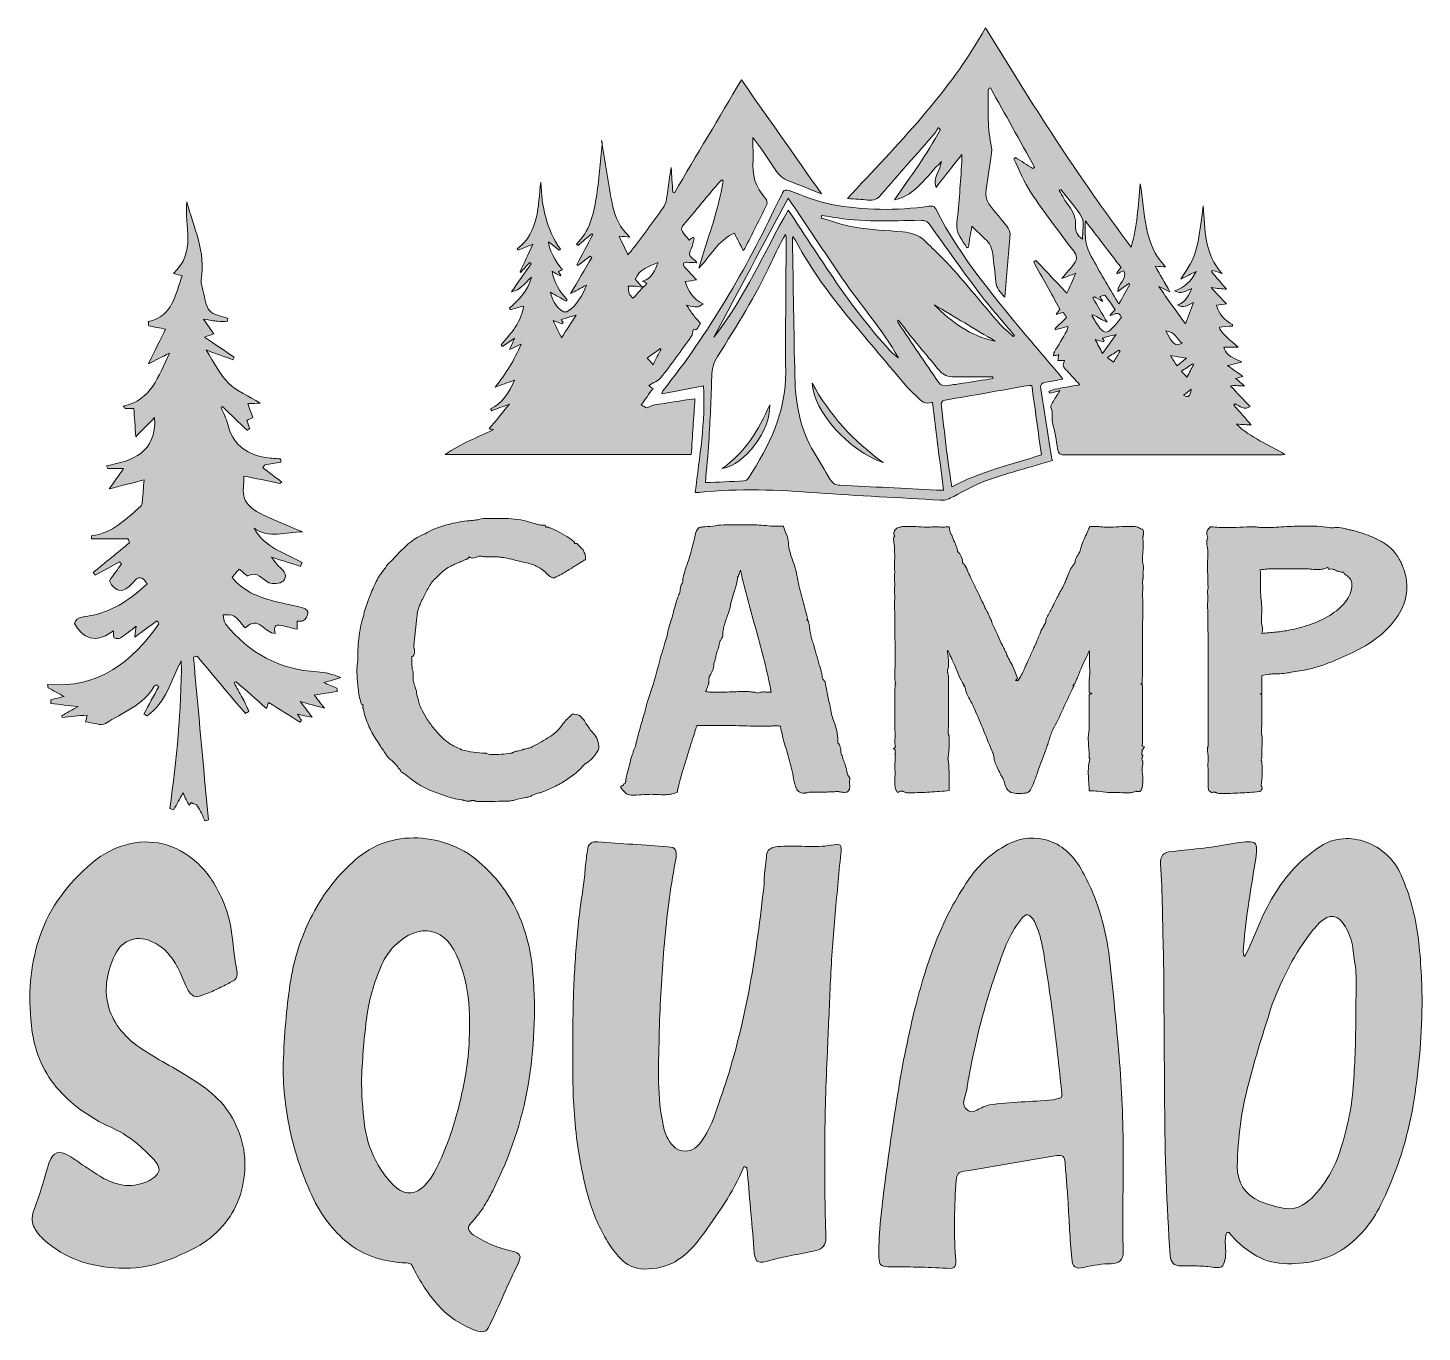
# Model space of a CAD drawing. Header units: inches. Extents: x 35 to 465, y -451 to -49.
import ezdxf

# ---------------------------------------------------------------- set-up
doc = ezdxf.new("R2010")
doc.units = ezdxf.units.IN
doc.header["$MEASUREMENT"] = 0
doc.layers.add('Layer 1', color=7, linetype='Continuous')

# ---------------------------------------------------------------- blocks, each defined once
blk = doc.blocks.new('block 3')
at = {"layer": 'Layer 1', "true_color": 0x0b0b0b}
h = blk.add_hatch(color=28, dxfattribs=at)
h.dxf.hatch_style = 2
edge = h.paths.add_edge_path()
edge.add_spline(control_points=[(71.8, -139.54), (79.51, -137.85), (80, -131.15), (82.28, -125.44), (81.35, -125.18), (80.67, -125), (79.52, -124.68), (86.7, -118.19), (82.9, -110.07), (83.69, -102.61), (85.77, -110.55), (89.57, -118.07), (88.15, -126.61), (87.96, -127.77), (88.45, -129.07), (88.77, -130.27), (89.3, -132.29), (89.44, -134.75), (90.7, -136.15), (91.95, -137.52), (94.4, -137.81), (96.32, -138.57), (96.27, -138.86), (96.23, -139.15), (96.18, -139.45), (95.16, -139.45), (94.13, -139.51), (93.12, -139.43), (92.01, -139.34), (90.91, -139.13), (88.81, -138.82), (90.14, -140.68), (91.03, -141.92), (92.01, -143.29), (91.38, -143.51), (90.71, -143.75), (89.08, -144.32), (92.52, -146.63), (95.39, -148.55), (98.27, -150.48), (98.12, -150.75), (97.98, -151.02), (97.83, -151.3), (95.4, -150.4), (92.96, -149.5), (89.61, -148.26), (92.24, -152.26), (93.89, -155.91), (96.55, -158.51), (99.14, -161.03), (102.78, -162.49), (106.35, -164.65), (104.97, -164.72), (103.92, -164.77), (102.49, -164.83), (102.98, -166.22), (103.44, -167.54), (103.99, -169.09), (103.51, -169.33), (102.95, -169.61), (102.18, -170), (102.45, -170.74), (102.77, -171.61), (103.09, -172.48), (102.84, -172.69), (102.6, -172.91), (102.35, -173.12), (99.78, -170.66), (97.21, -168.2), (94.65, -165.74), (94.51, -165.81), (94.37, -165.88), (94.23, -165.95), (94.93, -167.69), (95.84, -169.39), (96.29, -171.2), (97.74, -177.11), (101.64, -180.24), (107.39, -181.33), (109.11, -181.65), (110.88, -181.71), (112.62, -181.9), (112.64, -182.21), (112.65, -182.52), (112.66, -182.83), (111.03, -183.12), (109.4, -183.4), (107.76, -183.69), (107.54, -184), (107.31, -184.3), (107.08, -184.6), (109.04, -186.07), (111.01, -187.54), (112.97, -189), (112.79, -189.14), (112.6, -189.28), (112.42, -189.42), (108.58, -188.64), (104.75, -187.87), (101.31, -187.18), (101.31, -189.47), (100.74, -192.03), (101.49, -194.1), (102.12, -195.86), (104.05, -197.52), (105.82, -198.43), (109.87, -200.53), (114.18, -202.16), (119.41, -204.41), (113.9, -204.28), (109.18, -206.58), (104.43, -203.28), (107.66, -209.2), (113.95, -210.84), (119.21, -213.86), (119.06, -214.25), (118.92, -214.63), (118.78, -215.01), (116.04, -214.15), (113.3, -213.3), (109.83, -212.21), (110.84, -213.49), (111.44, -214.59), (112.34, -215.3), (113.91, -216.54), (114.83, -218.17), (113.36, -219.53), (112.45, -220.37), (110.16, -220.58), (108.96, -220.04), (106.88, -219.11), (105.61, -216.35), (102.54, -217.89), (102.11, -218.1), (100.84, -216.65), (99.82, -215.86), (99.2, -216.57), (98.52, -217.37), (97.65, -218.37), (100.9, -222.54), (105.56, -224.44), (110.56, -225.72), (113.61, -226.5), (116.73, -227.06), (119.78, -227.88), (120.34, -228.03), (121.13, -229), (121.05, -229.47), (120.91, -230.29), (120.32, -231.17), (119.66, -231.73), (119.25, -232.08), (118.37, -231.89), (117.68, -231.94), (117.68, -232.7), (117.68, -233.31), (117.68, -234.38), (115.95, -233.97), (114.43, -233.63), (112.92, -233.25), (110.49, -232.65), (110.58, -234.06), (110.96, -235.67), (107.75, -235.88), (105.88, -229.8), (101.7, -233.98), (100.57, -232.74), (99.59, -231.28), (98.24, -230.35), (97.43, -229.79), (96.04, -230.06), (94.91, -229.96), (95.12, -230.89), (95.05, -232.05), (95.59, -232.72), (102.87, -241.8), (112.26, -246.87), (123.97, -247.55), (126.33, -247.69), (128.67, -248.22), (131.2, -249.31), (129.5, -249.81), (127.81, -250.32), (125.99, -250.85), (127.31, -251.43), (128.65, -252.02), (129.99, -252.61), (130, -252.93), (130.02, -253.26), (130.04, -253.58), (127.75, -253.94), (125.47, -254.3), (123.01, -254.68), (123.9, -255.85), (124.74, -256.96), (126.1, -258.75), (123.32, -257.99), (121.26, -257.42), (118.69, -256.71), (119.97, -258.4), (121.01, -259.75), (122.35, -261.52), (120.72, -261.19), (119.5, -260.95), (117.85, -260.61), (118.41, -261.5), (118.72, -261.99), (119.03, -262.48), (118.9, -262.67), (118.77, -262.85), (118.63, -263.03), (115.42, -261.04), (112.21, -259.04), (108.84, -256.94), (108.69, -257.44), (108.51, -257.99), (108.25, -258.82), (105.05, -256.01), (101.95, -253.29), (98.86, -250.57), (98.67, -250.7), (98.47, -250.83), (98.27, -250.96), (99.12, -252.46), (99.99, -253.93), (100.79, -255.45), (101.51, -256.83), (102.15, -258.26), (102.83, -259.67), (102.46, -259.91), (102.1, -260.15), (101.74, -260.39), (96.77, -254.5), (91.8, -248.61), (86.83, -242.72), (86.46, -242.8), (86.09, -242.88), (85.72, -242.97), (87.26, -259.71), (88.8, -276.45), (90.33, -293.19), (89.98, -293.29), (89.63, -293.39), (89.28, -293.49), (88.54, -291.95), (87.91, -290.34), (87, -288.9), (86.66, -288.35), (85.68, -288.2), (84.99, -287.86), (84.8, -288.16), (84.6, -288.45), (84.4, -288.74), (83.77, -287.49), (83.14, -286.24), (82.46, -284.89), (81.48, -286.69), (80.58, -288.36), (79.68, -290.02), (79.26, -289.92), (78.85, -289.81), (78.43, -289.71), (80.45, -274.61), (82.11, -259.49), (81.98, -244.15), (78.73, -250.11), (77.32, -257.11), (71.4, -261.1), (71.08, -260.91), (70.76, -260.73), (70.44, -260.55), (71.96, -257.72), (73.48, -254.89), (75, -252.06), (74.77, -251.9), (74.55, -251.74), (74.32, -251.58), (74.08, -251.69), (73.73, -251.73), (73.62, -251.92), (70.24, -257.87), (63.84, -260.01), (58.57, -263.48), (57.29, -264.32), (54.71, -263.17), (52.46, -262.91), (52.63, -262.15), (52.76, -261.51), (52.9, -260.85), (50.25, -261.1), (47.72, -261.34), (45.19, -261.58), (45.14, -261.42), (45.09, -261.25), (45.04, -261.09), (46.68, -260.17), (48.31, -259.25), (50.15, -258.22), (47.25, -257.91), (44.46, -257.61), (41.68, -257.31), (41.69, -256.93), (41.7, -256.54), (41.71, -256.16), (43.09, -255.82), (44.47, -255.48), (45.89, -255.13), (44.19, -254.22), (42.53, -253.33), (40.87, -252.45), (40.82, -252.12), (40.76, -251.79), (40.71, -251.46), (56.54, -252.68), (66.8, -244.43), (75.05, -232.75), (74.88, -232.43), (74.7, -232.1), (74.52, -231.78), (72.45, -233.28), (70.38, -234.79), (67.61, -236.8), (67.85, -235.09), (67.94, -234.48), (68.09, -233.41), (66.28, -234.81), (64.84, -236.05), (63.28, -237.07), (62.78, -237.39), (61.84, -237.33), (61.26, -237.08), (61.01, -236.97), (61.15, -235.94), (61.09, -234.87), (56.64, -238.16), (52.43, -238.48), (49, -232.67), (49.64, -230.26), (52.68, -230.55), (54.93, -230.03), (61.47, -228.52), (66.6, -224.87), (71.41, -220.39), (69.82, -217.94), (68.74, -217.91), (66.98, -220.07), (64.16, -223.51), (61.54, -223.09), (59.78, -219.47), (61.06, -217.67), (62.31, -215.93), (63.55, -214.19), (63.35, -214.01), (63.15, -213.82), (62.95, -213.64), (60.43, -214.99), (57.92, -216.34), (55.41, -217.69), (55.21, -217.42), (55, -217.15), (54.8, -216.88), (58.54, -213.83), (62.28, -210.78), (66.02, -207.73), (65.86, -207.33), (65.69, -206.93), (65.53, -206.53), (61.79, -206.53), (58.05, -206.53), (54.3, -206.53), (54.29, -206.22), (54.28, -205.91), (54.27, -205.6), (60.75, -204.82), (64.96, -200.33), (69.52, -196.45), (69.9, -196.14), (69.92, -195.33), (69.97, -194.74), (70.16, -192.72), (70.29, -190.69), (70.47, -188.37), (67.22, -189.2), (63.71, -190.1), (59.74, -191.13), (61.29, -188.93), (62.53, -187.18), (64.18, -184.86), (62.16, -184.86), (60.76, -184.86), (59.35, -184.86), (59.2, -184.56), (59.05, -184.26), (58.91, -183.96), (67.07, -182.46), (74.27, -180.02), (73.75, -169.12), (71.67, -171.24), (69.98, -172.97), (67.94, -175.06), (67.71, -171.66), (67.53, -169.08), (67.34, -166.34), (66.54, -166.34), (65.66, -166.34), (64.78, -166.34), (64.53, -166.09), (64.29, -165.83), (64.04, -165.58), (72.86, -163.78), (74.77, -156.47), (78.32, -149.27), (75.85, -150.52), (74.12, -151.4), (71.81, -152.57), (73.89, -148.37), (75.59, -144.95), (77.12, -141.87), (75.27, -141.5), (73.6, -141.17), (71.92, -140.84), (71.88, -140.41), (71.84, -139.98), (71.8, -139.54)], knot_values=[0, 0, 0, 0, 1, 1, 1, 2, 2, 2, 3, 3, 3, 4, 4, 4, 5, 5, 5, 6, 6, 6, 7, 7, 7, 8, 8, 8, 9, 9, 9, 10, 10, 10, 11, 11, 11, 12, 12, 12, 13, 13, 13, 14, 14, 14, 15, 15, 15, 16, 16, 16, 17, 17, 17, 18, 18, 18, 19, 19, 19, 20, 20, 20, 21, 21, 21, 22, 22, 22, 23, 23, 23, 24, 24, 24, 25, 25, 25, 26, 26, 26, 27, 27, 27, 28, 28, 28, 29, 29, 29, 30, 30, 30, 31, 31, 31, 32, 32, 32, 33, 33, 33, 34, 34, 34, 35, 35, 35, 36, 36, 36, 37, 37, 37, 38, 38, 38, 39, 39, 39, 40, 40, 40, 41, 41, 41, 42, 42, 42, 43, 43, 43, 44, 44, 44, 45, 45, 45, 46, 46, 46, 47, 47, 47, 48, 48, 48, 49, 49, 49, 50, 50, 50, 51, 51, 51, 52, 52, 52, 53, 53, 53, 54, 54, 54, 55, 55, 55, 56, 56, 56, 57, 57, 57, 58, 58, 58, 59, 59, 59, 60, 60, 60, 61, 61, 61, 62, 62, 62, 63, 63, 63, 64, 64, 64, 65, 65, 65, 66, 66, 66, 67, 67, 67, 68, 68, 68, 69, 69, 69, 70, 70, 70, 71, 71, 71, 72, 72, 72, 73, 73, 73, 74, 74, 74, 75, 75, 75, 76, 76, 76, 77, 77, 77, 78, 78, 78, 79, 79, 79, 80, 80, 80, 81, 81, 81, 82, 82, 82, 83, 83, 83, 84, 84, 84, 85, 85, 85, 86, 86, 86, 87, 87, 87, 88, 88, 88, 89, 89, 89, 90, 90, 90, 91, 91, 91, 92, 92, 92, 93, 93, 93, 94, 94, 94, 95, 95, 95, 96, 96, 96, 97, 97, 97, 98, 98, 98, 99, 99, 99, 100, 100, 100, 101, 101, 101, 102, 102, 102, 103, 103, 103, 104, 104, 104, 105, 105, 105, 106, 106, 106, 107, 107, 107, 108, 108, 108, 109, 109, 109, 110, 110, 110, 111, 111, 111, 112, 112, 112, 113, 113, 113, 114, 114, 114, 115, 115, 115, 116, 116, 116, 117, 117, 117, 118, 118, 118, 119, 119, 119, 120, 120, 120, 121, 121, 121, 122, 122, 122, 123, 123, 123, 124, 124, 124, 125, 125, 125, 126, 126, 126, 127, 127, 127, 128, 128, 128, 129, 129, 129, 130, 130, 130, 131, 131, 131, 132, 132, 132, 133, 133, 133, 134, 134, 134, 135, 135, 135, 136, 136, 136, 137, 137, 137, 138, 138, 138, 139, 139, 139, 140, 140, 140, 141, 141, 141, 141], degree=3, periodic=1)
at = {"layer": 'Layer 1', "lineweight": 0}
blk.add_open_spline([(71.8, -139.54), (79.51, -137.85), (80, -131.15), (82.28, -125.44), (81.35, -125.18), (80.67, -125), (79.52, -124.68), (86.7, -118.19), (82.9, -110.07), (83.69, -102.61), (85.77, -110.55), (89.57, -118.07), (88.15, -126.61), (87.96, -127.77), (88.45, -129.07), (88.77, -130.27), (89.3, -132.29), (89.44, -134.75), (90.7, -136.15), (91.95, -137.52), (94.4, -137.81), (96.32, -138.57), (96.27, -138.86), (96.23, -139.15), (96.18, -139.45), (95.16, -139.45), (94.13, -139.51), (93.12, -139.43), (92.01, -139.34), (90.91, -139.13), (88.81, -138.82), (90.14, -140.68), (91.03, -141.92), (92.01, -143.29), (91.38, -143.51), (90.71, -143.75), (89.08, -144.32), (92.52, -146.63), (95.39, -148.55), (98.27, -150.48), (98.12, -150.75), (97.98, -151.02), (97.83, -151.3), (95.4, -150.4), (92.96, -149.5), (89.61, -148.26), (92.24, -152.26), (93.89, -155.91), (96.55, -158.51), (99.14, -161.03), (102.78, -162.49), (106.35, -164.65), (104.97, -164.72), (103.92, -164.77), (102.49, -164.83), (102.98, -166.22), (103.44, -167.54), (103.99, -169.09), (103.51, -169.33), (102.95, -169.61), (102.18, -170), (102.45, -170.74), (102.77, -171.61), (103.09, -172.48), (102.84, -172.69), (102.6, -172.91), (102.35, -173.12), (99.78, -170.66), (97.21, -168.2), (94.65, -165.74), (94.51, -165.81), (94.37, -165.88), (94.23, -165.95), (94.93, -167.69), (95.84, -169.39), (96.29, -171.2), (97.74, -177.11), (101.64, -180.24), (107.39, -181.33), (109.11, -181.65), (110.88, -181.71), (112.62, -181.9), (112.64, -182.21), (112.65, -182.52), (112.66, -182.83), (111.03, -183.12), (109.4, -183.4), (107.76, -183.69), (107.54, -184), (107.31, -184.3), (107.08, -184.6), (109.04, -186.07), (111.01, -187.54), (112.97, -189), (112.79, -189.14), (112.6, -189.28), (112.42, -189.42), (108.58, -188.64), (104.75, -187.87), (101.31, -187.18), (101.31, -189.47), (100.74, -192.03), (101.49, -194.1), (102.12, -195.86), (104.05, -197.52), (105.82, -198.43), (109.87, -200.53), (114.18, -202.16), (119.41, -204.41), (113.9, -204.28), (109.18, -206.58), (104.43, -203.28), (107.66, -209.2), (113.95, -210.84), (119.21, -213.86), (119.06, -214.25), (118.92, -214.63), (118.78, -215.01), (116.04, -214.15), (113.3, -213.3), (109.83, -212.21), (110.84, -213.49), (111.44, -214.59), (112.34, -215.3), (113.91, -216.54), (114.83, -218.17), (113.36, -219.53), (112.45, -220.37), (110.16, -220.58), (108.96, -220.04), (106.88, -219.11), (105.61, -216.35), (102.54, -217.89), (102.11, -218.1), (100.84, -216.65), (99.82, -215.86), (99.2, -216.57), (98.52, -217.37), (97.65, -218.37), (100.9, -222.54), (105.56, -224.44), (110.56, -225.72), (113.61, -226.5), (116.73, -227.06), (119.78, -227.88), (120.34, -228.03), (121.13, -229), (121.05, -229.47), (120.91, -230.29), (120.32, -231.17), (119.66, -231.73), (119.25, -232.08), (118.37, -231.89), (117.68, -231.94), (117.68, -232.7), (117.68, -233.31), (117.68, -234.38), (115.95, -233.97), (114.43, -233.63), (112.92, -233.25), (110.49, -232.65), (110.58, -234.06), (110.96, -235.67), (107.75, -235.88), (105.88, -229.8), (101.7, -233.98), (100.57, -232.74), (99.59, -231.28), (98.24, -230.35), (97.43, -229.79), (96.04, -230.06), (94.91, -229.96), (95.12, -230.89), (95.05, -232.05), (95.59, -232.72), (102.87, -241.8), (112.26, -246.87), (123.97, -247.55), (126.33, -247.69), (128.67, -248.22), (131.2, -249.31), (129.5, -249.81), (127.81, -250.32), (125.99, -250.85), (127.31, -251.43), (128.65, -252.02), (129.99, -252.61), (130, -252.93), (130.02, -253.26), (130.04, -253.58), (127.75, -253.94), (125.47, -254.3), (123.01, -254.68), (123.9, -255.85), (124.74, -256.96), (126.1, -258.75), (123.32, -257.99), (121.26, -257.42), (118.69, -256.71), (119.97, -258.4), (121.01, -259.75), (122.35, -261.52), (120.72, -261.19), (119.5, -260.95), (117.85, -260.61), (118.41, -261.5), (118.72, -261.99), (119.03, -262.48), (118.9, -262.67), (118.77, -262.85), (118.63, -263.03), (115.42, -261.04), (112.21, -259.04), (108.84, -256.94), (108.69, -257.44), (108.51, -257.99), (108.25, -258.82), (105.05, -256.01), (101.95, -253.29), (98.86, -250.57), (98.67, -250.7), (98.47, -250.83), (98.27, -250.96), (99.12, -252.46), (99.99, -253.93), (100.79, -255.45), (101.51, -256.83), (102.15, -258.26), (102.83, -259.67), (102.46, -259.91), (102.1, -260.15), (101.74, -260.39), (96.77, -254.5), (91.8, -248.61), (86.83, -242.72), (86.46, -242.8), (86.09, -242.88), (85.72, -242.97), (87.26, -259.71), (88.8, -276.45), (90.33, -293.19), (89.98, -293.29), (89.63, -293.39), (89.28, -293.49), (88.54, -291.95), (87.91, -290.34), (87, -288.9), (86.66, -288.35), (85.68, -288.2), (84.99, -287.86), (84.8, -288.16), (84.6, -288.45), (84.4, -288.74), (83.77, -287.49), (83.14, -286.24), (82.46, -284.89), (81.48, -286.69), (80.58, -288.36), (79.68, -290.02), (79.26, -289.92), (78.85, -289.81), (78.43, -289.71), (80.45, -274.61), (82.11, -259.49), (81.98, -244.15), (78.73, -250.11), (77.32, -257.11), (71.4, -261.1), (71.08, -260.91), (70.76, -260.73), (70.44, -260.55), (71.96, -257.72), (73.48, -254.89), (75, -252.06), (74.77, -251.9), (74.55, -251.74), (74.32, -251.58), (74.08, -251.69), (73.73, -251.73), (73.62, -251.92), (70.24, -257.87), (63.84, -260.01), (58.57, -263.48), (57.29, -264.32), (54.71, -263.17), (52.46, -262.91), (52.63, -262.15), (52.76, -261.51), (52.9, -260.85), (50.25, -261.1), (47.72, -261.34), (45.19, -261.58), (45.14, -261.42), (45.09, -261.25), (45.04, -261.09), (46.68, -260.17), (48.31, -259.25), (50.15, -258.22), (47.25, -257.91), (44.46, -257.61), (41.68, -257.31), (41.69, -256.93), (41.7, -256.54), (41.71, -256.16), (43.09, -255.82), (44.47, -255.48), (45.89, -255.13), (44.19, -254.22), (42.53, -253.33), (40.87, -252.45), (40.82, -252.12), (40.76, -251.79), (40.71, -251.46), (56.54, -252.68), (66.8, -244.43), (75.05, -232.75), (74.88, -232.43), (74.7, -232.1), (74.52, -231.78), (72.45, -233.28), (70.38, -234.79), (67.61, -236.8), (67.85, -235.09), (67.94, -234.48), (68.09, -233.41), (66.28, -234.81), (64.84, -236.05), (63.28, -237.07), (62.78, -237.39), (61.84, -237.33), (61.26, -237.08), (61.01, -236.97), (61.15, -235.94), (61.09, -234.87), (56.64, -238.16), (52.43, -238.48), (49, -232.67), (49.64, -230.26), (52.68, -230.55), (54.93, -230.03), (61.47, -228.52), (66.6, -224.87), (71.41, -220.39), (69.82, -217.94), (68.74, -217.91), (66.98, -220.07), (64.16, -223.51), (61.54, -223.09), (59.78, -219.47), (61.06, -217.67), (62.31, -215.93), (63.55, -214.19), (63.35, -214.01), (63.15, -213.82), (62.95, -213.64), (60.43, -214.99), (57.92, -216.34), (55.41, -217.69), (55.21, -217.42), (55, -217.15), (54.8, -216.88), (58.54, -213.83), (62.28, -210.78), (66.02, -207.73), (65.86, -207.33), (65.69, -206.93), (65.53, -206.53), (61.79, -206.53), (58.05, -206.53), (54.3, -206.53), (54.29, -206.22), (54.28, -205.91), (54.27, -205.6), (60.75, -204.82), (64.96, -200.33), (69.52, -196.45), (69.9, -196.14), (69.92, -195.33), (69.97, -194.74), (70.16, -192.72), (70.29, -190.69), (70.47, -188.37), (67.22, -189.2), (63.71, -190.1), (59.74, -191.13), (61.29, -188.93), (62.53, -187.18), (64.18, -184.86), (62.16, -184.86), (60.76, -184.86), (59.35, -184.86), (59.2, -184.56), (59.05, -184.26), (58.91, -183.96), (67.07, -182.46), (74.27, -180.02), (73.75, -169.12), (71.67, -171.24), (69.98, -172.97), (67.94, -175.06), (67.71, -171.66), (67.53, -169.08), (67.34, -166.34), (66.54, -166.34), (65.66, -166.34), (64.78, -166.34), (64.53, -166.09), (64.29, -165.83), (64.04, -165.58), (72.86, -163.78), (74.77, -156.47), (78.32, -149.27), (75.85, -150.52), (74.12, -151.4), (71.81, -152.57), (73.89, -148.37), (75.59, -144.95), (77.12, -141.87), (75.27, -141.5), (73.6, -141.17), (71.92, -140.84), (71.88, -140.41), (71.84, -139.98), (71.8, -139.54)], degree=3, knots=[0, 0, 0, 0, 1, 1, 1, 2, 2, 2, 3, 3, 3, 4, 4, 4, 5, 5, 5, 6, 6, 6, 7, 7, 7, 8, 8, 8, 9, 9, 9, 10, 10, 10, 11, 11, 11, 12, 12, 12, 13, 13, 13, 14, 14, 14, 15, 15, 15, 16, 16, 16, 17, 17, 17, 18, 18, 18, 19, 19, 19, 20, 20, 20, 21, 21, 21, 22, 22, 22, 23, 23, 23, 24, 24, 24, 25, 25, 25, 26, 26, 26, 27, 27, 27, 28, 28, 28, 29, 29, 29, 30, 30, 30, 31, 31, 31, 32, 32, 32, 33, 33, 33, 34, 34, 34, 35, 35, 35, 36, 36, 36, 37, 37, 37, 38, 38, 38, 39, 39, 39, 40, 40, 40, 41, 41, 41, 42, 42, 42, 43, 43, 43, 44, 44, 44, 45, 45, 45, 46, 46, 46, 47, 47, 47, 48, 48, 48, 49, 49, 49, 50, 50, 50, 51, 51, 51, 52, 52, 52, 53, 53, 53, 54, 54, 54, 55, 55, 55, 56, 56, 56, 57, 57, 57, 58, 58, 58, 59, 59, 59, 60, 60, 60, 61, 61, 61, 62, 62, 62, 63, 63, 63, 64, 64, 64, 65, 65, 65, 66, 66, 66, 67, 67, 67, 68, 68, 68, 69, 69, 69, 70, 70, 70, 71, 71, 71, 72, 72, 72, 73, 73, 73, 74, 74, 74, 75, 75, 75, 76, 76, 76, 77, 77, 77, 78, 78, 78, 79, 79, 79, 80, 80, 80, 81, 81, 81, 82, 82, 82, 83, 83, 83, 84, 84, 84, 85, 85, 85, 86, 86, 86, 87, 87, 87, 88, 88, 88, 89, 89, 89, 90, 90, 90, 91, 91, 91, 92, 92, 92, 93, 93, 93, 94, 94, 94, 95, 95, 95, 96, 96, 96, 97, 97, 97, 98, 98, 98, 99, 99, 99, 100, 100, 100, 101, 101, 101, 102, 102, 102, 103, 103, 103, 104, 104, 104, 105, 105, 105, 106, 106, 106, 107, 107, 107, 108, 108, 108, 109, 109, 109, 110, 110, 110, 111, 111, 111, 112, 112, 112, 113, 113, 113, 114, 114, 114, 115, 115, 115, 116, 116, 116, 117, 117, 117, 118, 118, 118, 119, 119, 119, 120, 120, 120, 121, 121, 121, 122, 122, 122, 123, 123, 123, 124, 124, 124, 125, 125, 125, 126, 126, 126, 127, 127, 127, 128, 128, 128, 129, 129, 129, 130, 130, 130, 131, 131, 131, 132, 132, 132, 133, 133, 133, 134, 134, 134, 135, 135, 135, 136, 136, 136, 137, 137, 137, 138, 138, 138, 139, 139, 139, 140, 140, 140, 141, 141, 141, 141], dxfattribs=at)
blk = doc.blocks.new('block 5')
at = {"layer": 'Layer 1', "true_color": 0x0b0b0b}
h = blk.add_hatch(color=28, dxfattribs=at)
h.dxf.hatch_style = 2
edge = h.paths.add_edge_path()
edge.add_spline(control_points=[(330.08, -48.98), (344.18, -72.1), (358.61, -94.83), (375, -116.6), (376.85, -110.2), (377.15, -103.82), (377.75, -97.03), (379.41, -106.07), (378.63, -115.44), (385.63, -122.68), (384.61, -122.61), (383.63, -122.53), (382.4, -122.44), (383.9, -125.02), (385.34, -127.52), (386.97, -130.33), (385.8, -129.79), (384.8, -129.33), (383.48, -128.72), (386.25, -132.58), (388.86, -136.23), (391.73, -140.23), (392.6, -137.97), (393.36, -135.98), (394.26, -133.62), (392.54, -134.57), (391.07, -135.42), (389.24, -134.38), (391.98, -133.72), (392.59, -131.34), (393.75, -129.34), (392.04, -129.98), (390.47, -131.27), (388.38, -130.04), (391.41, -128.99), (393.61, -127.15), (395.06, -124.06), (393.43, -124.87), (392.08, -125.54), (390.3, -126.41), (395.24, -118.89), (395.24, -118.89), (397.2, -103.83), (397.87, -111.11), (397.41, -118.72), (403.08, -124.7), (402.11, -124.38), (401.13, -124.07), (400.15, -123.75), (400.03, -123.87), (399.9, -123.99), (399.77, -124.1), (401.27, -125.88), (402.76, -127.65), (404.39, -129.58), (402.99, -129.43), (401.55, -129.27), (399.63, -129.07), (401.32, -130.86), (402.82, -132.44), (404.38, -134.09), (403.61, -134.19), (402.5, -134.34), (401.3, -134.5), (402.11, -137.13), (403.6, -139.23), (406.27, -140.39), (406.27, -140.56), (406.26, -140.74), (406.26, -140.91), (404.89, -141.01), (403.52, -141.12), (402.22, -141.22), (402.64, -142.71), (403.15, -143.27), (408.02, -147.42), (406.3, -147.42), (404.92, -147.42), (403.58, -147.42), (404.02, -149.29), (405.11, -150.24), (409.11, -151.99), (407.71, -152.35), (406.55, -152.64), (404.74, -153.1), (406.61, -154.41), (408.07, -155.44), (409.49, -156.43), (409, -156.56), (408.25, -156.76), (407.17, -157.04), (408.14, -157.84), (408.92, -158.48), (409.93, -159.32), (409.12, -159.32), (408.51, -159.35), (407.92, -159.31), (407.28, -159.26), (406.65, -159.14), (405.67, -159.41), (407.65, -161.51), (409.63, -163.6), (411.66, -165.74), (410.06, -166.9), (408.59, -165.69), (407.07, -164.88), (406.95, -165.04), (406.83, -165.19), (406.7, -165.35), (408.46, -167.35), (410.22, -169.34), (412.06, -171.44), (410.73, -171.35), (409.26, -171.26), (407.47, -171.14), (411.82, -175.49), (417.48, -177.34), (422.39, -180.52), (421.83, -180.55), (421.28, -180.6), (420.72, -180.6), (398.69, -180.61), (376.66, -180.59), (354.64, -180.64), (353.22, -180.64), (352.53, -180.36), (352.32, -178.81), (351.93, -176.08), (351.35, -173.37), (350.75, -170.67), (350.42, -169.15), (350.99, -167.56), (350.22, -166.06), (350.04, -165.72), (350.49, -165), (350.76, -164.51), (351.37, -163.4), (352.05, -162.33), (352.98, -160.79), (351.6, -161.17), (350.75, -161.41), (349.89, -161.64), (349.81, -161.48), (349.72, -161.31), (349.64, -161.14), (350.2, -160.89), (350.74, -160.52), (351.33, -160.4), (353.8, -159.92), (356.28, -159.52), (359.15, -159.02), (357.66, -157.4), (356.44, -156.08), (355.21, -154.76), (353.84, -153.28), (353.84, -153.28), (354.4, -151.58), (353.74, -151.58), (353.06, -151.58), (352.38, -151.58), (352.47, -150.99), (352.55, -150.4), (352.66, -149.67), (352.51, -149.74), (352.35, -149.85), (352.18, -149.89), (351.8, -149.97), (351.41, -150.01), (351.03, -150.06), (351.12, -149.67), (351.11, -149.22), (351.3, -148.89), (352.56, -146.72), (353.87, -144.58), (355.12, -142.41), (355.33, -142.03), (355.36, -141.54), (355.49, -141.01), (354.14, -141.37), (352.91, -141.7), (351.68, -142.04), (351.62, -141.9), (351.56, -141.76), (351.5, -141.62), (352.67, -140.54), (353.84, -139.46), (355.09, -138.3), (354.7, -137.7), (354.39, -137.23), (354.03, -136.68), (353.4, -136.88), (352.81, -137.06), (351.84, -137.36), (352.36, -136.61), (352.7, -136.13), (353.01, -135.68), (350.31, -130.83), (347.62, -125.98), (344.92, -121.14), (345.14, -120.98), (345.35, -120.81), (345.56, -120.65), (348.67, -123.91), (351.77, -127.17), (355.19, -130.78), (356.13, -128.66), (356.96, -126.8), (357.91, -124.65), (356.3, -125.25), (355.12, -125.68), (353.6, -126.24), (355.11, -124.46), (356.35, -123.12), (357.45, -121.66), (358.38, -120.41), (358.33, -119.25), (357.28, -117.86), (352.78, -111.9), (348.24, -105.96), (344.08, -99.76), (341.93, -96.55), (340.55, -92.81), (338.83, -89.31), (338.99, -89.18), (339.15, -89.06), (339.31, -88.93), (341.1, -90.07), (342.9, -91.2), (344.69, -92.34), (344.86, -92.21), (345.04, -92.08), (345.21, -91.95), (340.67, -83.79), (336.13, -75.63), (331.59, -67.47), (331.42, -67.52), (331.25, -67.58), (331.09, -67.64), (331.03, -67.95), (330.93, -68.27), (330.92, -68.58), (330.82, -74.35), (330.69, -80.12), (331.89, -85.82), (332.11, -86.86), (331.82, -88.03), (331.67, -89.12), (331.17, -92.79), (330.49, -96.44), (330.17, -100.12), (330.08, -101.25), (330.68, -102.63), (331.38, -103.6), (333.04, -105.88), (334.99, -107.95), (336.72, -110.18), (337.22, -110.83), (337.67, -111.78), (337.62, -112.55), (337.18, -118.94), (336.61, -125.31), (336.05, -132.03), (334.63, -130.47), (333.37, -129.33), (333.25, -127.29), (333.08, -124.41), (332.57, -121.56), (332.29, -118.69), (332.11, -116.83), (331.36, -115.33), (329.98, -114.08), (328.65, -112.88), (327.39, -111.6), (325.84, -110.11), (325.43, -112.56), (325.08, -114.61), (324.74, -116.66), (324.58, -116.69), (324.42, -116.72), (324.26, -116.75), (322.97, -114.32), (320.78, -112.5), (321.21, -109.07), (322, -102.88), (322.29, -96.64), (322.77, -90.42), (322.82, -89.79), (322.78, -89.16), (322.78, -87.98), (319.97, -91.57), (317.46, -94.77), (314.81, -98.15), (313.84, -95.24), (315.87, -93.14), (316.52, -90.22), (311.67, -94.67), (308.69, -100.64), (301.96, -101.98), (306.97, -94.92), (312.02, -87.93), (316.13, -80.33), (315.91, -80.13), (315.69, -79.93), (315.47, -79.73), (315.12, -80.32), (314.83, -80.97), (314.39, -81.48), (308.91, -87.79), (303.38, -94.06), (297.92, -100.39), (296.78, -101.72), (295.54, -102.28), (293.8, -102.07), (291.89, -101.83), (289.95, -101.77), (287.48, -101.59), (303.02, -84.86), (318.88, -68.95), (330.08, -48.98)], knot_values=[0, 0, 0, 0, 1, 1, 1, 2, 2, 2, 3, 3, 3, 4, 4, 4, 5, 5, 5, 6, 6, 6, 7, 7, 7, 8, 8, 8, 9, 9, 9, 10, 10, 10, 11, 11, 11, 12, 12, 12, 13, 13, 13, 14, 14, 14, 15, 15, 15, 16, 16, 16, 17, 17, 17, 18, 18, 18, 19, 19, 19, 20, 20, 20, 21, 21, 21, 22, 22, 22, 23, 23, 23, 24, 24, 24, 25, 25, 25, 26, 26, 26, 27, 27, 27, 28, 28, 28, 29, 29, 29, 30, 30, 30, 31, 31, 31, 32, 32, 32, 33, 33, 33, 34, 34, 34, 35, 35, 35, 36, 36, 36, 37, 37, 37, 38, 38, 38, 39, 39, 39, 40, 40, 40, 41, 41, 41, 42, 42, 42, 43, 43, 43, 44, 44, 44, 45, 45, 45, 46, 46, 46, 47, 47, 47, 48, 48, 48, 49, 49, 49, 50, 50, 50, 51, 51, 51, 52, 52, 52, 53, 53, 53, 54, 54, 54, 55, 55, 55, 56, 56, 56, 57, 57, 57, 58, 58, 58, 59, 59, 59, 60, 60, 60, 61, 61, 61, 62, 62, 62, 63, 63, 63, 64, 64, 64, 65, 65, 65, 66, 66, 66, 67, 67, 67, 68, 68, 68, 69, 69, 69, 70, 70, 70, 71, 71, 71, 72, 72, 72, 73, 73, 73, 74, 74, 74, 75, 75, 75, 76, 76, 76, 77, 77, 77, 78, 78, 78, 79, 79, 79, 80, 80, 80, 81, 81, 81, 82, 82, 82, 83, 83, 83, 84, 84, 84, 85, 85, 85, 86, 86, 86, 87, 87, 87, 88, 88, 88, 89, 89, 89, 90, 90, 90, 91, 91, 91, 92, 92, 92, 93, 93, 93, 94, 94, 94, 95, 95, 95, 96, 96, 96, 97, 97, 97, 98, 98, 98, 99, 99, 99, 100, 100, 100, 101, 101, 101, 102, 102, 102, 103, 103, 103, 104, 104, 104, 105, 105, 105, 106, 106, 106, 106], degree=3, periodic=1)
edge = h.paths.add_edge_path()
edge.add_spline(control_points=[(360.87, -108.49), (360.7, -112), (360.62, -115.47), (362.23, -118.52), (364.74, -123.29), (367.55, -127.92), (370.24, -132.6), (370.48, -133.03), (370.78, -133.42), (371.21, -134.07), (372.44, -131.9), (373.53, -129.98), (374.61, -128.06), (374.49, -127.97), (374.37, -127.88), (374.25, -127.79), (373.12, -128.6), (371.99, -129.42), (370.84, -130.24), (370.72, -127.81), (373.98, -126.57), (372.72, -123.84), (371.88, -124.22), (371.29, -124.49), (370.7, -124.76), (370.65, -124.69), (370.61, -124.61), (370.57, -124.53), (370.99, -124), (371.41, -123.47), (371.89, -122.87), (368.18, -118.03), (364.53, -113.26), (360.87, -108.49)], knot_values=[0, 0, 0, 0, 1, 1, 1, 2, 2, 2, 3, 3, 3, 4, 4, 4, 5, 5, 5, 6, 6, 6, 7, 7, 7, 8, 8, 8, 9, 9, 9, 10, 10, 10, 11, 11, 11, 11], degree=3, periodic=1)
edge = h.paths.add_edge_path()
edge.add_spline(control_points=[(363.21, -137.44), (363.09, -137.51), (362.96, -137.59), (362.84, -137.66), (363.67, -138.96), (364.37, -140.39), (365.38, -141.53), (366.83, -143.18), (367.47, -143.19), (369.04, -141.71), (370.17, -140.64), (371.08, -139.34), (371.98, -138.27), (371.03, -135.84), (369.64, -137.72), (368.44, -137.63), (369.02, -137), (369.54, -136.44), (370.11, -135.83), (369, -134.3), (367.94, -132.84), (366.86, -131.36), (366.32, -131.53), (365.86, -131.68), (365.35, -131.84), (365.62, -132.27), (365.82, -132.59), (366.28, -133.32), (365.11, -132.66), (364.39, -132.26), (363.67, -131.85), (363.51, -131.97), (363.35, -132.09), (363.19, -132.21), (364.6, -134.64), (366.01, -137.07), (367.57, -139.75), (366.03, -138.93), (364.62, -138.19), (363.21, -137.44)], knot_values=[0, 0, 0, 0, 1, 1, 1, 2, 2, 2, 3, 3, 3, 4, 4, 4, 5, 5, 5, 6, 6, 6, 7, 7, 7, 8, 8, 8, 9, 9, 9, 10, 10, 10, 11, 11, 11, 12, 12, 12, 13, 13, 13, 13], degree=3, periodic=1)
edge = h.paths.add_edge_path()
edge.add_spline(control_points=[(353.25, -98.77), (353.1, -98.89), (352.95, -99), (352.8, -99.12), (353.78, -100.72), (354.62, -102.43), (355.77, -103.88), (357.24, -105.73), (358, -107.68), (357.86, -110.06), (357.75, -111.9), (358.22, -112.71), (359.94, -114.11), (359.94, -111.64), (360.67, -109.11), (359.78, -107.45), (358.1, -104.29), (355.48, -101.64), (353.25, -98.77)], knot_values=[0, 0, 0, 0, 1, 1, 1, 2, 2, 2, 3, 3, 3, 4, 4, 4, 5, 5, 5, 6, 6, 6, 6], degree=3, periodic=1)
edge = h.paths.add_edge_path()
edge.add_spline(control_points=[(370.34, -143.51), (368.61, -143.96), (367.34, -144.29), (366.05, -144.62), (366.19, -144.81), (366.41, -145.09), (366.63, -145.38), (366.57, -145.51), (366.51, -145.63), (366.46, -145.75), (365.69, -145.54), (364.93, -145.33), (363.9, -145.04), (364.66, -146.51), (365.38, -147.88), (366.18, -149.42), (367.63, -147.36), (368.84, -145.64), (370.34, -143.51)], knot_values=[0, 0, 0, 0, 1, 1, 1, 2, 2, 2, 3, 3, 3, 4, 4, 4, 5, 5, 5, 6, 6, 6, 6], degree=3, periodic=1)
edge = h.paths.add_edge_path()
edge.add_spline(control_points=[(385.72, -142.4), (387.52, -146.34), (388.87, -147.4), (390.69, -146.16), (389.1, -144.88), (388.41, -142.57), (385.72, -142.4)], knot_values=[0, 0, 0, 0, 1, 1, 1, 2, 2, 2, 2], degree=3, periodic=1)
edge = h.paths.add_edge_path()
edge.add_spline(control_points=[(387.08, -150.01), (387.78, -151.07), (388.41, -152.03), (389.15, -153.15), (390.14, -152.36), (390.96, -151.7), (392.09, -150.79), (390.2, -150.49), (388.79, -150.28), (387.08, -150.01)], knot_values=[0, 0, 0, 0, 1, 1, 1, 2, 2, 2, 3, 3, 3, 3], degree=3, periodic=1)
edge = h.paths.add_edge_path()
edge.add_spline(control_points=[(392.2, -156.65), (392.98, -155.2), (393.64, -153.97), (394.3, -152.74), (394.19, -152.68), (394.08, -152.61), (393.96, -152.54), (392.85, -153.28), (391.75, -154.02), (390.5, -154.85), (391.06, -155.45), (391.56, -155.97), (392.2, -156.65)], knot_values=[0, 0, 0, 0, 1, 1, 1, 2, 2, 2, 3, 3, 3, 4, 4, 4, 4], degree=3, periodic=1)
edge = h.paths.add_edge_path()
edge.add_spline(control_points=[(369.52, -152.03), (370.31, -150.76), (370.95, -149.73), (371.58, -148.69), (371.46, -148.59), (371.34, -148.48), (371.21, -148.37), (370.1, -149.07), (368.98, -149.78), (367.66, -150.6), (368.35, -151.13), (368.79, -151.47), (369.52, -152.03)], knot_values=[0, 0, 0, 0, 1, 1, 1, 2, 2, 2, 3, 3, 3, 4, 4, 4, 4], degree=3, periodic=1)
edge = h.paths.add_edge_path()
edge.add_spline(control_points=[(391.18, -162.24), (392.74, -163.04), (393.25, -162.61), (393.48, -160.42), (392.72, -161.02), (392.01, -161.58), (391.18, -162.24)], knot_values=[0, 0, 0, 0, 1, 1, 1, 2, 2, 2, 2], degree=3, periodic=1)
at = {"layer": 'Layer 1', "lineweight": 0}
for points, knots in [([(330.08, -48.98), (344.18, -72.1), (358.61, -94.83), (375, -116.6), (376.85, -110.2), (377.15, -103.82), (377.75, -97.03), (379.41, -106.07), (378.63, -115.44), (385.63, -122.68), (384.61, -122.61), (383.63, -122.53), (382.4, -122.44), (383.9, -125.02), (385.34, -127.52), (386.97, -130.33), (385.8, -129.79), (384.8, -129.33), (383.48, -128.72), (386.25, -132.58), (388.86, -136.23), (391.73, -140.23), (392.6, -137.97), (393.36, -135.98), (394.26, -133.62), (392.54, -134.57), (391.07, -135.42), (389.24, -134.38), (391.98, -133.72), (392.59, -131.34), (393.75, -129.34), (392.04, -129.98), (390.47, -131.27), (388.38, -130.04), (391.41, -128.99), (393.61, -127.15), (395.06, -124.06), (393.43, -124.87), (392.08, -125.54), (390.3, -126.41), (395.24, -118.89), (395.24, -118.89), (397.2, -103.83), (397.87, -111.11), (397.41, -118.72), (403.08, -124.7), (402.11, -124.38), (401.13, -124.07), (400.15, -123.75), (400.03, -123.87), (399.9, -123.99), (399.77, -124.1), (401.27, -125.88), (402.76, -127.65), (404.39, -129.58), (402.99, -129.43), (401.55, -129.27), (399.63, -129.07), (401.32, -130.86), (402.82, -132.44), (404.38, -134.09), (403.61, -134.19), (402.5, -134.34), (401.3, -134.5), (402.11, -137.13), (403.6, -139.23), (406.27, -140.39), (406.27, -140.56), (406.26, -140.74), (406.26, -140.91), (404.89, -141.01), (403.52, -141.12), (402.22, -141.22), (402.64, -142.71), (403.15, -143.27), (408.02, -147.42), (406.3, -147.42), (404.92, -147.42), (403.58, -147.42), (404.02, -149.29), (405.11, -150.24), (409.11, -151.99), (407.71, -152.35), (406.55, -152.64), (404.74, -153.1), (406.61, -154.41), (408.07, -155.44), (409.49, -156.43), (409, -156.56), (408.25, -156.76), (407.17, -157.04), (408.14, -157.84), (408.92, -158.48), (409.93, -159.32), (409.12, -159.32), (408.51, -159.35), (407.92, -159.31), (407.28, -159.26), (406.65, -159.14), (405.67, -159.41), (407.65, -161.51), (409.63, -163.6), (411.66, -165.74), (410.06, -166.9), (408.59, -165.69), (407.07, -164.88), (406.95, -165.04), (406.83, -165.19), (406.7, -165.35), (408.46, -167.35), (410.22, -169.34), (412.06, -171.44), (410.73, -171.35), (409.26, -171.26), (407.47, -171.14), (411.82, -175.49), (417.48, -177.34), (422.39, -180.52), (421.83, -180.55), (421.28, -180.6), (420.72, -180.6), (398.69, -180.61), (376.66, -180.59), (354.64, -180.64), (353.22, -180.64), (352.53, -180.36), (352.32, -178.81), (351.93, -176.08), (351.35, -173.37), (350.75, -170.67), (350.42, -169.15), (350.99, -167.56), (350.22, -166.06), (350.04, -165.72), (350.49, -165), (350.76, -164.51), (351.37, -163.4), (352.05, -162.33), (352.98, -160.79), (351.6, -161.17), (350.75, -161.41), (349.89, -161.64), (349.81, -161.48), (349.72, -161.31), (349.64, -161.14), (350.2, -160.89), (350.74, -160.52), (351.33, -160.4), (353.8, -159.92), (356.28, -159.52), (359.15, -159.02), (357.66, -157.4), (356.44, -156.08), (355.21, -154.76), (353.84, -153.28), (353.84, -153.28), (354.4, -151.58), (353.74, -151.58), (353.06, -151.58), (352.38, -151.58), (352.47, -150.99), (352.55, -150.4), (352.66, -149.67), (352.51, -149.74), (352.35, -149.85), (352.18, -149.89), (351.8, -149.97), (351.41, -150.01), (351.03, -150.06), (351.12, -149.67), (351.11, -149.22), (351.3, -148.89), (352.56, -146.72), (353.87, -144.58), (355.12, -142.41), (355.33, -142.03), (355.36, -141.54), (355.49, -141.01), (354.14, -141.37), (352.91, -141.7), (351.68, -142.04), (351.62, -141.9), (351.56, -141.76), (351.5, -141.62), (352.67, -140.54), (353.84, -139.46), (355.09, -138.3), (354.7, -137.7), (354.39, -137.23), (354.03, -136.68), (353.4, -136.88), (352.81, -137.06), (351.84, -137.36), (352.36, -136.61), (352.7, -136.13), (353.01, -135.68), (350.31, -130.83), (347.62, -125.98), (344.92, -121.14), (345.14, -120.98), (345.35, -120.81), (345.56, -120.65), (348.67, -123.91), (351.77, -127.17), (355.19, -130.78), (356.13, -128.66), (356.96, -126.8), (357.91, -124.65), (356.3, -125.25), (355.12, -125.68), (353.6, -126.24), (355.11, -124.46), (356.35, -123.12), (357.45, -121.66), (358.38, -120.41), (358.33, -119.25), (357.28, -117.86), (352.78, -111.9), (348.24, -105.96), (344.08, -99.76), (341.93, -96.55), (340.55, -92.81), (338.83, -89.31), (338.99, -89.18), (339.15, -89.06), (339.31, -88.93), (341.1, -90.07), (342.9, -91.2), (344.69, -92.34), (344.86, -92.21), (345.04, -92.08), (345.21, -91.95), (340.67, -83.79), (336.13, -75.63), (331.59, -67.47), (331.42, -67.52), (331.25, -67.58), (331.09, -67.64), (331.03, -67.95), (330.93, -68.27), (330.92, -68.58), (330.82, -74.35), (330.69, -80.12), (331.89, -85.82), (332.11, -86.86), (331.82, -88.03), (331.67, -89.12), (331.17, -92.79), (330.49, -96.44), (330.17, -100.12), (330.08, -101.25), (330.68, -102.63), (331.38, -103.6), (333.04, -105.88), (334.99, -107.95), (336.72, -110.18), (337.22, -110.83), (337.67, -111.78), (337.62, -112.55), (337.18, -118.94), (336.61, -125.31), (336.05, -132.03), (334.63, -130.47), (333.37, -129.33), (333.25, -127.29), (333.08, -124.41), (332.57, -121.56), (332.29, -118.69), (332.11, -116.83), (331.36, -115.33), (329.98, -114.08), (328.65, -112.88), (327.39, -111.6), (325.84, -110.11), (325.43, -112.56), (325.08, -114.61), (324.74, -116.66), (324.58, -116.69), (324.42, -116.72), (324.26, -116.75), (322.97, -114.32), (320.78, -112.5), (321.21, -109.07), (322, -102.88), (322.29, -96.64), (322.77, -90.42), (322.82, -89.79), (322.78, -89.16), (322.78, -87.98), (319.97, -91.57), (317.46, -94.77), (314.81, -98.15), (313.84, -95.24), (315.87, -93.14), (316.52, -90.22), (311.67, -94.67), (308.69, -100.64), (301.96, -101.98), (306.97, -94.92), (312.02, -87.93), (316.13, -80.33), (315.91, -80.13), (315.69, -79.93), (315.47, -79.73), (315.12, -80.32), (314.83, -80.97), (314.39, -81.48), (308.91, -87.79), (303.38, -94.06), (297.92, -100.39), (296.78, -101.72), (295.54, -102.28), (293.8, -102.07), (291.89, -101.83), (289.95, -101.77), (287.48, -101.59), (303.02, -84.86), (318.88, -68.95), (330.08, -48.98)], [0, 0, 0, 0, 1, 1, 1, 2, 2, 2, 3, 3, 3, 4, 4, 4, 5, 5, 5, 6, 6, 6, 7, 7, 7, 8, 8, 8, 9, 9, 9, 10, 10, 10, 11, 11, 11, 12, 12, 12, 13, 13, 13, 14, 14, 14, 15, 15, 15, 16, 16, 16, 17, 17, 17, 18, 18, 18, 19, 19, 19, 20, 20, 20, 21, 21, 21, 22, 22, 22, 23, 23, 23, 24, 24, 24, 25, 25, 25, 26, 26, 26, 27, 27, 27, 28, 28, 28, 29, 29, 29, 30, 30, 30, 31, 31, 31, 32, 32, 32, 33, 33, 33, 34, 34, 34, 35, 35, 35, 36, 36, 36, 37, 37, 37, 38, 38, 38, 39, 39, 39, 40, 40, 40, 41, 41, 41, 42, 42, 42, 43, 43, 43, 44, 44, 44, 45, 45, 45, 46, 46, 46, 47, 47, 47, 48, 48, 48, 49, 49, 49, 50, 50, 50, 51, 51, 51, 52, 52, 52, 53, 53, 53, 54, 54, 54, 55, 55, 55, 56, 56, 56, 57, 57, 57, 58, 58, 58, 59, 59, 59, 60, 60, 60, 61, 61, 61, 62, 62, 62, 63, 63, 63, 64, 64, 64, 65, 65, 65, 66, 66, 66, 67, 67, 67, 68, 68, 68, 69, 69, 69, 70, 70, 70, 71, 71, 71, 72, 72, 72, 73, 73, 73, 74, 74, 74, 75, 75, 75, 76, 76, 76, 77, 77, 77, 78, 78, 78, 79, 79, 79, 80, 80, 80, 81, 81, 81, 82, 82, 82, 83, 83, 83, 84, 84, 84, 85, 85, 85, 86, 86, 86, 87, 87, 87, 88, 88, 88, 89, 89, 89, 90, 90, 90, 91, 91, 91, 92, 92, 92, 93, 93, 93, 94, 94, 94, 95, 95, 95, 96, 96, 96, 97, 97, 97, 98, 98, 98, 99, 99, 99, 100, 100, 100, 101, 101, 101, 102, 102, 102, 103, 103, 103, 104, 104, 104, 105, 105, 105, 106, 106, 106, 106]), ([(353.25, -98.77), (353.1, -98.89), (352.95, -99), (352.8, -99.12), (353.78, -100.72), (354.62, -102.43), (355.77, -103.88), (357.24, -105.73), (358, -107.68), (357.86, -110.06), (357.75, -111.9), (358.22, -112.71), (359.94, -114.11), (359.94, -111.64), (360.67, -109.11), (359.78, -107.45), (358.1, -104.29), (355.48, -101.64), (353.25, -98.77)], [0, 0, 0, 0, 1, 1, 1, 2, 2, 2, 3, 3, 3, 4, 4, 4, 5, 5, 5, 6, 6, 6, 6]), ([(360.87, -108.49), (360.7, -112), (360.62, -115.47), (362.23, -118.52), (364.74, -123.29), (367.55, -127.92), (370.24, -132.6), (370.48, -133.03), (370.78, -133.42), (371.21, -134.07), (372.44, -131.9), (373.53, -129.98), (374.61, -128.06), (374.49, -127.97), (374.37, -127.88), (374.25, -127.79), (373.12, -128.6), (371.99, -129.42), (370.84, -130.24), (370.72, -127.81), (373.98, -126.57), (372.72, -123.84), (371.88, -124.22), (371.29, -124.49), (370.7, -124.76), (370.65, -124.69), (370.61, -124.61), (370.57, -124.53), (370.99, -124), (371.41, -123.47), (371.89, -122.87), (368.18, -118.03), (364.53, -113.26), (360.87, -108.49)], [0, 0, 0, 0, 1, 1, 1, 2, 2, 2, 3, 3, 3, 4, 4, 4, 5, 5, 5, 6, 6, 6, 7, 7, 7, 8, 8, 8, 9, 9, 9, 10, 10, 10, 11, 11, 11, 11]), ([(363.21, -137.44), (363.09, -137.51), (362.96, -137.59), (362.84, -137.66), (363.67, -138.96), (364.37, -140.39), (365.38, -141.53), (366.83, -143.18), (367.47, -143.19), (369.04, -141.71), (370.17, -140.64), (371.08, -139.34), (371.98, -138.27), (371.03, -135.84), (369.64, -137.72), (368.44, -137.63), (369.02, -137), (369.54, -136.44), (370.11, -135.83), (369, -134.3), (367.94, -132.84), (366.86, -131.36), (366.32, -131.53), (365.86, -131.68), (365.35, -131.84), (365.62, -132.27), (365.82, -132.59), (366.28, -133.32), (365.11, -132.66), (364.39, -132.26), (363.67, -131.85), (363.51, -131.97), (363.35, -132.09), (363.19, -132.21), (364.6, -134.64), (366.01, -137.07), (367.57, -139.75), (366.03, -138.93), (364.62, -138.19), (363.21, -137.44)], [0, 0, 0, 0, 1, 1, 1, 2, 2, 2, 3, 3, 3, 4, 4, 4, 5, 5, 5, 6, 6, 6, 7, 7, 7, 8, 8, 8, 9, 9, 9, 10, 10, 10, 11, 11, 11, 12, 12, 12, 13, 13, 13, 13]), ([(370.34, -143.51), (368.61, -143.96), (367.34, -144.29), (366.05, -144.62), (366.19, -144.81), (366.41, -145.09), (366.63, -145.38), (366.57, -145.51), (366.51, -145.63), (366.46, -145.75), (365.69, -145.54), (364.93, -145.33), (363.9, -145.04), (364.66, -146.51), (365.38, -147.88), (366.18, -149.42), (367.63, -147.36), (368.84, -145.64), (370.34, -143.51)], [0, 0, 0, 0, 1, 1, 1, 2, 2, 2, 3, 3, 3, 4, 4, 4, 5, 5, 5, 6, 6, 6, 6]), ([(385.72, -142.4), (387.52, -146.34), (388.87, -147.4), (390.69, -146.16), (389.1, -144.88), (388.41, -142.57), (385.72, -142.4)], [0, 0, 0, 0, 1, 1, 1, 2, 2, 2, 2]), ([(369.52, -152.03), (370.31, -150.76), (370.95, -149.73), (371.58, -148.69), (371.46, -148.59), (371.34, -148.48), (371.21, -148.37), (370.1, -149.07), (368.98, -149.78), (367.66, -150.6), (368.35, -151.13), (368.79, -151.47), (369.52, -152.03)], [0, 0, 0, 0, 1, 1, 1, 2, 2, 2, 3, 3, 3, 4, 4, 4, 4]), ([(387.08, -150.01), (387.78, -151.07), (388.41, -152.03), (389.15, -153.15), (390.14, -152.36), (390.96, -151.7), (392.09, -150.79), (390.2, -150.49), (388.79, -150.28), (387.08, -150.01)], [0, 0, 0, 0, 1, 1, 1, 2, 2, 2, 3, 3, 3, 3]), ([(392.2, -156.65), (392.98, -155.2), (393.64, -153.97), (394.3, -152.74), (394.19, -152.68), (394.08, -152.61), (393.96, -152.54), (392.85, -153.28), (391.75, -154.02), (390.5, -154.85), (391.06, -155.45), (391.56, -155.97), (392.2, -156.65)], [0, 0, 0, 0, 1, 1, 1, 2, 2, 2, 3, 3, 3, 4, 4, 4, 4]), ([(391.18, -162.24), (392.74, -163.04), (393.25, -162.61), (393.48, -160.42), (392.72, -161.02), (392.01, -161.58), (391.18, -162.24)], [0, 0, 0, 0, 1, 1, 1, 2, 2, 2, 2])]:
    blk.add_open_spline(points, degree=3, knots=knots, dxfattribs=at)
blk = doc.blocks.new('block 6')
at = {"layer": 'Layer 1', "true_color": 0x0b0b0b}
h = blk.add_hatch(color=28, dxfattribs=at)
h.dxf.hatch_style = 2
edge = h.paths.add_edge_path()
edge.add_spline(control_points=[(189.97, -125.79), (187.9, -127.74), (186.58, -129.9), (183.85, -130.31), (185.92, -127.37), (187.91, -124.55), (189.9, -121.72), (189.73, -121.59), (189.56, -121.46), (189.4, -121.33), (188.49, -122.35), (187.58, -123.36), (186.67, -124.38), (186.61, -124.32), (186.54, -124.26), (186.48, -124.2), (187.74, -121.49), (188.99, -118.79), (190.45, -115.65), (188.53, -116.43), (187.21, -116.97), (185.89, -117.51), (185.79, -117.37), (185.69, -117.23), (185.59, -117.09), (192.45, -111.81), (191.86, -103.94), (192.9, -96.59), (193.17, -103.98), (194.58, -111.03), (198.95, -117.24), (198.81, -117.33), (198.66, -117.42), (198.52, -117.51), (197.41, -116.63), (196.3, -115.76), (195.24, -114.91), (195.23, -116.88), (197.31, -121.04), (199.62, -123.55), (199.18, -123.74), (198.76, -123.92), (198.29, -124.12), (198.56, -124.5), (198.8, -124.85), (199.05, -125.2), (198.98, -125.29), (198.9, -125.38), (198.83, -125.47), (198.06, -125.01), (197.29, -124.55), (196.35, -123.98), (196.93, -127.49), (198.75, -130.25), (201, -132.79), (200.9, -132.94), (200.79, -133.08), (200.69, -133.22), (199.12, -132.34), (197.54, -131.45), (195.82, -130.49), (196.43, -132.9), (197.5, -134.94), (199.53, -136.32), (199.93, -136.6), (200.85, -136.64), (201.24, -136.37), (204.03, -134.43), (205.65, -131.63), (206.95, -128.27), (205.07, -129.29), (203.46, -130.17), (202.07, -130.92), (204.21, -127.25), (206.4, -123.5), (208.58, -119.75), (208.43, -119.62), (208.27, -119.49), (208.11, -119.36), (206.86, -120.32), (205.6, -121.27), (204.34, -122.23), (204.24, -122.16), (204.13, -122.08), (204.03, -122.01), (205.65, -118.89), (207.27, -115.78), (208.89, -112.66), (208.79, -112.6), (208.69, -112.55), (208.58, -112.49), (207.18, -113.68), (205.78, -114.86), (204.38, -116.05), (204.21, -115.91), (204.05, -115.76), (203.88, -115.62), (207.91, -111.73), (209.11, -106.6), (209.96, -101.48), (210.87, -95.97), (211.19, -90.37), (211.77, -84.81), (211.81, -84.4), (211.84, -84), (211.63, -83.66), (212.73, -90.31), (213.68, -97), (214.99, -103.61), (215.71, -107.27), (217.29, -110.67), (220.37, -113.46), (219.29, -113.38), (218.22, -113.29), (217.03, -113.2), (217.89, -115.01), (218.77, -116.86), (219.75, -118.91), (220.21, -118.4), (220.58, -118.05), (220.88, -117.65), (224.12, -113.31), (227.38, -108.98), (230.55, -104.58), (231.13, -103.77), (231.53, -102.71), (231.69, -101.72), (232.17, -98.52), (232.5, -95.3), (233.09, -92.05), (233.26, -94.57), (233.43, -97.1), (233.6, -99.62), (233.77, -99.68), (233.93, -99.75), (234.1, -99.81), (240.96, -88.24), (247.83, -76.68), (254.76, -65.01), (262.9, -76.58), (271.03, -88.14), (279.48, -100.16), (275.86, -98.73), (272.7, -97.38), (269.47, -96.23), (267.54, -95.54), (266.25, -94.33), (265.17, -92.62), (263.09, -89.3), (260.84, -86.09), (258.32, -82.82), (258.32, -83.78), (258.31, -84.74), (258.32, -85.7), (258.34, -87), (258.5, -88.3), (258.37, -89.59), (257.93, -94.16), (259.02, -98.18), (262.24, -101.58), (262.61, -101.97), (262.81, -102.93), (262.59, -103.39), (260.4, -107.95), (258.1, -112.46), (255.83, -116.98), (255.73, -117.17), (255.57, -117.33), (255.34, -117.64), (254.41, -115.81), (253.53, -114.09), (252.61, -112.29), (247.47, -114.46), (245.22, -119.42), (241.62, -123.08), (244.18, -114.09), (247.73, -105.39), (249.12, -96.13), (248.97, -96.04), (248.82, -95.95), (248.67, -95.87), (248.05, -96.52), (247.4, -97.15), (246.82, -97.84), (243.72, -101.54), (240.65, -105.27), (237.54, -108.96), (235.95, -110.83), (235.9, -110.98), (237.43, -112.95), (237.79, -113.41), (238.18, -113.84), (238.63, -114.39), (239.08, -114.09), (239.49, -113.81), (239.97, -113.5), (240.04, -113.65), (240.19, -113.81), (240.16, -113.92), (239.9, -115), (239.82, -116.21), (239.26, -117.12), (238.22, -118.8), (239, -119.69), (240.28, -120.56), (240.52, -120.72), (240.76, -120.86), (240.97, -121.41), (239.98, -121.35), (238.99, -121.28), (237.99, -121.26), (237.63, -121.25), (237.09, -121.28), (236.94, -121.5), (236.79, -121.72), (236.9, -122.32), (237.11, -122.56), (238.31, -123.93), (239.58, -125.24), (240.93, -126.7), (239.95, -126.83), (238.68, -127.01), (237.38, -127.19), (238.37, -130.1), (239.85, -132.68), (242.92, -134.03), (241.14, -135.28), (241.1, -135.28), (237.83, -134.48), (238.63, -135.66), (239.22, -136.61), (239.9, -137.48), (240.58, -138.36), (241.36, -139.16), (242.17, -140.08), (241.39, -140.73), (241.47, -142.44), (239.95, -141.94), (239.74, -142.67), (239.72, -143.57), (239.28, -144.17), (236.23, -148.43), (233.17, -152.69), (229.93, -156.8), (229.1, -157.84), (227.6, -158.35), (226.16, -159.26), (226.67, -159.59), (227.06, -159.85), (227.49, -160.12), (226.22, -161.89), (225.06, -163.51), (223.85, -165.19), (224.52, -165.59), (225.14, -165.97), (225.46, -166.16), (226.42, -165.79), (227.15, -165.37), (227.92, -165.24), (231.92, -164.58), (235.93, -163.99), (240.42, -163.3), (240.04, -169.05), (239.67, -174.75), (239.29, -180.52), (213.95, -180.52), (188.95, -180.52), (163.4, -180.52), (168.25, -177.09), (173.36, -175.27), (178.25, -172.82), (177.78, -172.75), (177.32, -172.68), (176.94, -172.62), (178.91, -170.22), (180.89, -167.8), (183.18, -165.01), (181.04, -165.79), (179.38, -166.4), (177.72, -167.01), (177.61, -166.82), (177.5, -166.63), (177.39, -166.45), (181.07, -164.71), (183.03, -161.58), (184.76, -157.61), (182.54, -158.4), (180.69, -159.07), (178.83, -159.74), (182.04, -155.67), (184.7, -151.48), (186.8, -146.47), (185.54, -147.09), (184.61, -147.54), (183.26, -148.19), (183.81, -146.91), (184.22, -145.95), (184.78, -144.65), (183.35, -145.63), (182.22, -146.41), (181.09, -147.18), (180.94, -147.04), (180.8, -146.89), (180.65, -146.74), (183.61, -143.09), (187.02, -139.69), (187.54, -134.73), (186.15, -135.13), (184.8, -135.52), (183.45, -135.91), (183.37, -135.75), (183.28, -135.6), (183.19, -135.44), (186.12, -132.9), (188.82, -130.19), (189.97, -125.79)], knot_values=[0, 0, 0, 0, 1, 1, 1, 2, 2, 2, 3, 3, 3, 4, 4, 4, 5, 5, 5, 6, 6, 6, 7, 7, 7, 8, 8, 8, 9, 9, 9, 10, 10, 10, 11, 11, 11, 12, 12, 12, 13, 13, 13, 14, 14, 14, 15, 15, 15, 16, 16, 16, 17, 17, 17, 18, 18, 18, 19, 19, 19, 20, 20, 20, 21, 21, 21, 22, 22, 22, 23, 23, 23, 24, 24, 24, 25, 25, 25, 26, 26, 26, 27, 27, 27, 28, 28, 28, 29, 29, 29, 30, 30, 30, 31, 31, 31, 32, 32, 32, 33, 33, 33, 34, 34, 34, 35, 35, 35, 36, 36, 36, 37, 37, 37, 38, 38, 38, 39, 39, 39, 40, 40, 40, 41, 41, 41, 42, 42, 42, 43, 43, 43, 44, 44, 44, 45, 45, 45, 46, 46, 46, 47, 47, 47, 48, 48, 48, 49, 49, 49, 50, 50, 50, 51, 51, 51, 52, 52, 52, 53, 53, 53, 54, 54, 54, 55, 55, 55, 56, 56, 56, 57, 57, 57, 58, 58, 58, 59, 59, 59, 60, 60, 60, 61, 61, 61, 62, 62, 62, 63, 63, 63, 64, 64, 64, 65, 65, 65, 66, 66, 66, 67, 67, 67, 68, 68, 68, 69, 69, 69, 70, 70, 70, 71, 71, 71, 72, 72, 72, 73, 73, 73, 74, 74, 74, 75, 75, 75, 76, 76, 76, 77, 77, 77, 78, 78, 78, 79, 79, 79, 80, 80, 80, 81, 81, 81, 82, 82, 82, 83, 83, 83, 84, 84, 84, 85, 85, 85, 86, 86, 86, 87, 87, 87, 88, 88, 88, 89, 89, 89, 90, 90, 90, 91, 91, 91, 92, 92, 92, 93, 93, 93, 94, 94, 94, 95, 95, 95, 96, 96, 96, 97, 97, 97, 98, 98, 98, 99, 99, 99, 100, 100, 100, 101, 101, 101, 102, 102, 102, 103, 103, 103, 104, 104, 104, 105, 105, 105, 105], degree=3, periodic=1)
edge = h.paths.add_edge_path()
edge.add_spline(control_points=[(229.12, -121.3), (226.28, -122.43), (223.31, -123.34), (222.01, -126.52), (222.63, -127.2), (223.26, -127.9), (224.2, -128.92), (223.11, -128.77), (222.48, -128.64), (221.85, -128.61), (221.18, -128.57), (220.51, -128.63), (219.83, -128.64), (219.94, -129.4), (219.93, -130.19), (220.17, -130.9), (220.34, -131.4), (220.84, -131.79), (221.29, -132.36), (222.78, -130.76), (224.13, -129.31), (225.55, -127.8), (225.11, -127.52), (224.76, -127.3), (224.29, -127.02), (227.4, -126.2), (227.97, -123.53), (229.12, -121.3)], knot_values=[0, 0, 0, 0, 1, 1, 1, 2, 2, 2, 3, 3, 3, 4, 4, 4, 5, 5, 5, 6, 6, 6, 7, 7, 7, 8, 8, 8, 9, 9, 9, 9], degree=3, periodic=1)
edge = h.paths.add_edge_path()
edge.add_spline(control_points=[(196.69, -139.22), (197.55, -141.01), (198.33, -142.63), (199.24, -144.5), (200.85, -142.05), (202.2, -140), (203.78, -137.57), (201.93, -138.1), (200.54, -138.5), (199.13, -138.9), (199.22, -139.04), (199.48, -139.42), (199.74, -139.81), (199.66, -139.95), (199.58, -140.09), (199.5, -140.24), (198.67, -139.94), (197.84, -139.64), (196.69, -139.22)], knot_values=[0, 0, 0, 0, 1, 1, 1, 2, 2, 2, 3, 3, 3, 4, 4, 4, 5, 5, 5, 6, 6, 6, 6], degree=3, periodic=1)
edge = h.paths.add_edge_path()
edge.add_spline(control_points=[(229.97, -148.01), (229.88, -147.96), (229.8, -147.91), (229.71, -147.86), (228.42, -148.8), (227.13, -149.74), (225.68, -150.79), (226.28, -151.44), (226.83, -152.05), (227.55, -152.83), (228.44, -151.05), (229.2, -149.53), (229.97, -148.01)], knot_values=[0, 0, 0, 0, 1, 1, 1, 2, 2, 2, 3, 3, 3, 4, 4, 4, 4], degree=3, periodic=1)
at = {"layer": 'Layer 1', "lineweight": 0}
for points, knots in [([(189.97, -125.79), (187.9, -127.74), (186.58, -129.9), (183.85, -130.31), (185.92, -127.37), (187.91, -124.55), (189.9, -121.72), (189.73, -121.59), (189.56, -121.46), (189.4, -121.33), (188.49, -122.35), (187.58, -123.36), (186.67, -124.38), (186.61, -124.32), (186.54, -124.26), (186.48, -124.2), (187.74, -121.49), (188.99, -118.79), (190.45, -115.65), (188.53, -116.43), (187.21, -116.97), (185.89, -117.51), (185.79, -117.37), (185.69, -117.23), (185.59, -117.09), (192.45, -111.81), (191.86, -103.94), (192.9, -96.59), (193.17, -103.98), (194.58, -111.03), (198.95, -117.24), (198.81, -117.33), (198.66, -117.42), (198.52, -117.51), (197.41, -116.63), (196.3, -115.76), (195.24, -114.91), (195.23, -116.88), (197.31, -121.04), (199.62, -123.55), (199.18, -123.74), (198.76, -123.92), (198.29, -124.12), (198.56, -124.5), (198.8, -124.85), (199.05, -125.2), (198.98, -125.29), (198.9, -125.38), (198.83, -125.47), (198.06, -125.01), (197.29, -124.55), (196.35, -123.98), (196.93, -127.49), (198.75, -130.25), (201, -132.79), (200.9, -132.94), (200.79, -133.08), (200.69, -133.22), (199.12, -132.34), (197.54, -131.45), (195.82, -130.49), (196.43, -132.9), (197.5, -134.94), (199.53, -136.32), (199.93, -136.6), (200.85, -136.64), (201.24, -136.37), (204.03, -134.43), (205.65, -131.63), (206.95, -128.27), (205.07, -129.29), (203.46, -130.17), (202.07, -130.92), (204.21, -127.25), (206.4, -123.5), (208.58, -119.75), (208.43, -119.62), (208.27, -119.49), (208.11, -119.36), (206.86, -120.32), (205.6, -121.27), (204.34, -122.23), (204.24, -122.16), (204.13, -122.08), (204.03, -122.01), (205.65, -118.89), (207.27, -115.78), (208.89, -112.66), (208.79, -112.6), (208.69, -112.55), (208.58, -112.49), (207.18, -113.68), (205.78, -114.86), (204.38, -116.05), (204.21, -115.91), (204.05, -115.76), (203.88, -115.62), (207.91, -111.73), (209.11, -106.6), (209.96, -101.48), (210.87, -95.97), (211.19, -90.37), (211.77, -84.81), (211.81, -84.4), (211.84, -84), (211.63, -83.66), (212.73, -90.31), (213.68, -97), (214.99, -103.61), (215.71, -107.27), (217.29, -110.67), (220.37, -113.46), (219.29, -113.38), (218.22, -113.29), (217.03, -113.2), (217.89, -115.01), (218.77, -116.86), (219.75, -118.91), (220.21, -118.4), (220.58, -118.05), (220.88, -117.65), (224.12, -113.31), (227.38, -108.98), (230.55, -104.58), (231.13, -103.77), (231.53, -102.71), (231.69, -101.72), (232.17, -98.52), (232.5, -95.3), (233.09, -92.05), (233.26, -94.57), (233.43, -97.1), (233.6, -99.62), (233.77, -99.68), (233.93, -99.75), (234.1, -99.81), (240.96, -88.24), (247.83, -76.68), (254.76, -65.01), (262.9, -76.58), (271.03, -88.14), (279.48, -100.16), (275.86, -98.73), (272.7, -97.38), (269.47, -96.23), (267.54, -95.54), (266.25, -94.33), (265.17, -92.62), (263.09, -89.3), (260.84, -86.09), (258.32, -82.82), (258.32, -83.78), (258.31, -84.74), (258.32, -85.7), (258.34, -87), (258.5, -88.3), (258.37, -89.59), (257.93, -94.16), (259.02, -98.18), (262.24, -101.58), (262.61, -101.97), (262.81, -102.93), (262.59, -103.39), (260.4, -107.95), (258.1, -112.46), (255.83, -116.98), (255.73, -117.17), (255.57, -117.33), (255.34, -117.64), (254.41, -115.81), (253.53, -114.09), (252.61, -112.29), (247.47, -114.46), (245.22, -119.42), (241.62, -123.08), (244.18, -114.09), (247.73, -105.39), (249.12, -96.13), (248.97, -96.04), (248.82, -95.95), (248.67, -95.87), (248.05, -96.52), (247.4, -97.15), (246.82, -97.84), (243.72, -101.54), (240.65, -105.27), (237.54, -108.96), (235.95, -110.83), (235.9, -110.98), (237.43, -112.95), (237.79, -113.41), (238.18, -113.84), (238.63, -114.39), (239.08, -114.09), (239.49, -113.81), (239.97, -113.5), (240.04, -113.65), (240.19, -113.81), (240.16, -113.92), (239.9, -115), (239.82, -116.21), (239.26, -117.12), (238.22, -118.8), (239, -119.69), (240.28, -120.56), (240.52, -120.72), (240.76, -120.86), (240.97, -121.41), (239.98, -121.35), (238.99, -121.28), (237.99, -121.26), (237.63, -121.25), (237.09, -121.28), (236.94, -121.5), (236.79, -121.72), (236.9, -122.32), (237.11, -122.56), (238.31, -123.93), (239.58, -125.24), (240.93, -126.7), (239.95, -126.83), (238.68, -127.01), (237.38, -127.19), (238.37, -130.1), (239.85, -132.68), (242.92, -134.03), (241.14, -135.28), (241.1, -135.28), (237.83, -134.48), (238.63, -135.66), (239.22, -136.61), (239.9, -137.48), (240.58, -138.36), (241.36, -139.16), (242.17, -140.08), (241.39, -140.73), (241.47, -142.44), (239.95, -141.94), (239.74, -142.67), (239.72, -143.57), (239.28, -144.17), (236.23, -148.43), (233.17, -152.69), (229.93, -156.8), (229.1, -157.84), (227.6, -158.35), (226.16, -159.26), (226.67, -159.59), (227.06, -159.85), (227.49, -160.12), (226.22, -161.89), (225.06, -163.51), (223.85, -165.19), (224.52, -165.59), (225.14, -165.97), (225.46, -166.16), (226.42, -165.79), (227.15, -165.37), (227.92, -165.24), (231.92, -164.58), (235.93, -163.99), (240.42, -163.3), (240.04, -169.05), (239.67, -174.75), (239.29, -180.52), (213.95, -180.52), (188.95, -180.52), (163.4, -180.52), (168.25, -177.09), (173.36, -175.27), (178.25, -172.82), (177.78, -172.75), (177.32, -172.68), (176.94, -172.62), (178.91, -170.22), (180.89, -167.8), (183.18, -165.01), (181.04, -165.79), (179.38, -166.4), (177.72, -167.01), (177.61, -166.82), (177.5, -166.63), (177.39, -166.45), (181.07, -164.71), (183.03, -161.58), (184.76, -157.61), (182.54, -158.4), (180.69, -159.07), (178.83, -159.74), (182.04, -155.67), (184.7, -151.48), (186.8, -146.47), (185.54, -147.09), (184.61, -147.54), (183.26, -148.19), (183.81, -146.91), (184.22, -145.95), (184.78, -144.65), (183.35, -145.63), (182.22, -146.41), (181.09, -147.18), (180.94, -147.04), (180.8, -146.89), (180.65, -146.74), (183.61, -143.09), (187.02, -139.69), (187.54, -134.73), (186.15, -135.13), (184.8, -135.52), (183.45, -135.91), (183.37, -135.75), (183.28, -135.6), (183.19, -135.44), (186.12, -132.9), (188.82, -130.19), (189.97, -125.79)], [0, 0, 0, 0, 1, 1, 1, 2, 2, 2, 3, 3, 3, 4, 4, 4, 5, 5, 5, 6, 6, 6, 7, 7, 7, 8, 8, 8, 9, 9, 9, 10, 10, 10, 11, 11, 11, 12, 12, 12, 13, 13, 13, 14, 14, 14, 15, 15, 15, 16, 16, 16, 17, 17, 17, 18, 18, 18, 19, 19, 19, 20, 20, 20, 21, 21, 21, 22, 22, 22, 23, 23, 23, 24, 24, 24, 25, 25, 25, 26, 26, 26, 27, 27, 27, 28, 28, 28, 29, 29, 29, 30, 30, 30, 31, 31, 31, 32, 32, 32, 33, 33, 33, 34, 34, 34, 35, 35, 35, 36, 36, 36, 37, 37, 37, 38, 38, 38, 39, 39, 39, 40, 40, 40, 41, 41, 41, 42, 42, 42, 43, 43, 43, 44, 44, 44, 45, 45, 45, 46, 46, 46, 47, 47, 47, 48, 48, 48, 49, 49, 49, 50, 50, 50, 51, 51, 51, 52, 52, 52, 53, 53, 53, 54, 54, 54, 55, 55, 55, 56, 56, 56, 57, 57, 57, 58, 58, 58, 59, 59, 59, 60, 60, 60, 61, 61, 61, 62, 62, 62, 63, 63, 63, 64, 64, 64, 65, 65, 65, 66, 66, 66, 67, 67, 67, 68, 68, 68, 69, 69, 69, 70, 70, 70, 71, 71, 71, 72, 72, 72, 73, 73, 73, 74, 74, 74, 75, 75, 75, 76, 76, 76, 77, 77, 77, 78, 78, 78, 79, 79, 79, 80, 80, 80, 81, 81, 81, 82, 82, 82, 83, 83, 83, 84, 84, 84, 85, 85, 85, 86, 86, 86, 87, 87, 87, 88, 88, 88, 89, 89, 89, 90, 90, 90, 91, 91, 91, 92, 92, 92, 93, 93, 93, 94, 94, 94, 95, 95, 95, 96, 96, 96, 97, 97, 97, 98, 98, 98, 99, 99, 99, 100, 100, 100, 101, 101, 101, 102, 102, 102, 103, 103, 103, 104, 104, 104, 105, 105, 105, 105]), ([(229.12, -121.3), (226.28, -122.43), (223.31, -123.34), (222.01, -126.52), (222.63, -127.2), (223.26, -127.9), (224.2, -128.92), (223.11, -128.77), (222.48, -128.64), (221.85, -128.61), (221.18, -128.57), (220.51, -128.63), (219.83, -128.64), (219.94, -129.4), (219.93, -130.19), (220.17, -130.9), (220.34, -131.4), (220.84, -131.79), (221.29, -132.36), (222.78, -130.76), (224.13, -129.31), (225.55, -127.8), (225.11, -127.52), (224.76, -127.3), (224.29, -127.02), (227.4, -126.2), (227.97, -123.53), (229.12, -121.3)], [0, 0, 0, 0, 1, 1, 1, 2, 2, 2, 3, 3, 3, 4, 4, 4, 5, 5, 5, 6, 6, 6, 7, 7, 7, 8, 8, 8, 9, 9, 9, 9]), ([(196.69, -139.22), (197.55, -141.01), (198.33, -142.63), (199.24, -144.5), (200.85, -142.05), (202.2, -140), (203.78, -137.57), (201.93, -138.1), (200.54, -138.5), (199.13, -138.9), (199.22, -139.04), (199.48, -139.42), (199.74, -139.81), (199.66, -139.95), (199.58, -140.09), (199.5, -140.24), (198.67, -139.94), (197.84, -139.64), (196.69, -139.22)], [0, 0, 0, 0, 1, 1, 1, 2, 2, 2, 3, 3, 3, 4, 4, 4, 5, 5, 5, 6, 6, 6, 6]), ([(229.97, -148.01), (229.88, -147.96), (229.8, -147.91), (229.71, -147.86), (228.42, -148.8), (227.13, -149.74), (225.68, -150.79), (226.28, -151.44), (226.83, -152.05), (227.55, -152.83), (228.44, -151.05), (229.2, -149.53), (229.97, -148.01)], [0, 0, 0, 0, 1, 1, 1, 2, 2, 2, 3, 3, 3, 4, 4, 4, 4])]:
    blk.add_open_spline(points, degree=3, knots=knots, dxfattribs=at)
blk = doc.blocks.new('block 7')
at = {"layer": 'Layer 1', "true_color": 0x0b0b0b}
h = blk.add_hatch(color=28, dxfattribs=at)
h.dxf.hatch_style = 2
edge = h.paths.add_edge_path()
edge.add_spline(control_points=[(353.91, -157.25), (352.06, -157.61), (350.41, -158.02), (348.73, -158.22), (347.38, -158.38), (346.89, -158.95), (347.1, -160.28), (348.22, -167.31), (349.31, -174.33), (350.41, -181.36), (350.46, -181.64), (350.56, -181.91), (350.68, -182.38), (348.76, -182.93), (346.91, -183.44), (345.08, -183.99), (340.07, -185.51), (334.99, -186.84), (330.08, -188.64), (326.69, -189.89), (323.49, -191.72), (320.29, -193.43), (318.96, -194.13), (317.74, -194.7), (316.16, -194.61), (303.53, -193.83), (290.88, -193.27), (278.26, -192.35), (266.09, -191.46), (253.93, -190.88), (241.75, -192.2), (241.42, -192.23), (241.07, -192.2), (240.52, -192.2), (241.81, -181.28), (243.69, -170.49), (243.09, -159.35), (238.79, -160.17), (234.67, -160.95), (230.21, -161.79), (230.46, -161.17), (230.5, -160.96), (230.62, -160.8), (244.75, -142.94), (256.21, -123.44), (265.93, -102.88), (266.41, -101.87), (266.99, -100.91), (267.43, -99.88), (267.88, -98.81), (268.47, -98.8), (269.5, -99.16), (273.82, -100.67), (278.09, -102.57), (282.55, -103.41), (292.5, -105.29), (302.57, -105.34), (312.62, -103.99), (313.48, -103.88), (314.18, -103.71), (314.69, -104.72), (322.41, -120.08), (333.55, -132.97), (344.47, -146.02), (347.31, -149.41), (350.19, -152.75), (353.05, -156.12), (353.3, -156.42), (353.52, -156.74), (353.91, -157.25)], knot_values=[0, 0, 0, 0, 1, 1, 1, 2, 2, 2, 3, 3, 3, 4, 4, 4, 5, 5, 5, 6, 6, 6, 7, 7, 7, 8, 8, 8, 9, 9, 9, 10, 10, 10, 11, 11, 11, 12, 12, 12, 13, 13, 13, 14, 14, 14, 15, 15, 15, 16, 16, 16, 17, 17, 17, 18, 18, 18, 19, 19, 19, 20, 20, 20, 21, 21, 21, 22, 22, 22, 23, 23, 23, 23], degree=3, periodic=1)
edge = h.paths.add_edge_path()
edge.add_spline(control_points=[(317.08, -191.49), (315.95, -182.38), (314.84, -173.49), (313.71, -164.39), (311.48, -165.16), (310.22, -164.12), (309.01, -162.78), (308.06, -161.74), (306.89, -160.89), (305.98, -159.82), (300.11, -152.91), (294.26, -145.99), (288.46, -139.02), (282.19, -131.5), (276.37, -123.66), (271.73, -115), (271.48, -114.52), (271.15, -114.08), (270.61, -113.25), (270.55, -113.96), (270.51, -114.23), (270.51, -114.5), (270.75, -128.52), (270.93, -142.53), (271.25, -156.54), (271.43, -164.75), (272.85, -172.71), (277.16, -179.9), (278.82, -182.67), (280.56, -185.41), (282.17, -188.21), (282.87, -189.43), (283.8, -189.92), (285.16, -189.99), (295.1, -190.47), (305.03, -190.99), (314.97, -191.48), (315.6, -191.51), (316.24, -191.49), (317.08, -191.49)], knot_values=[0, 0, 0, 0, 1, 1, 1, 2, 2, 2, 3, 3, 3, 4, 4, 4, 5, 5, 5, 6, 6, 6, 7, 7, 7, 8, 8, 8, 9, 9, 9, 10, 10, 10, 11, 11, 11, 12, 12, 12, 13, 13, 13, 13], degree=3, periodic=1)
edge = h.paths.add_edge_path()
edge.add_spline(control_points=[(243.64, -189.19), (247.76, -189.02), (251.63, -188.89), (255.5, -188.67), (255.99, -188.64), (256.63, -188.24), (256.91, -187.81), (263.38, -177.82), (268.54, -167.4), (268.43, -155.03), (268.31, -141.14), (268.51, -127.24), (268.57, -113.35), (268.57, -113.13), (268.46, -112.9), (268.4, -112.67), (266.66, -115.52), (265.27, -118.42), (263.93, -121.35), (259.3, -131.5), (253.3, -140.87), (247.39, -150.29), (246.14, -152.28), (245.66, -154.23), (245.6, -156.54), (245.45, -163.19), (245.1, -169.83), (244.71, -176.46), (244.47, -180.68), (244.01, -184.88), (243.64, -189.19)], knot_values=[0, 0, 0, 0, 1, 1, 1, 2, 2, 2, 3, 3, 3, 4, 4, 4, 5, 5, 5, 6, 6, 6, 7, 7, 7, 8, 8, 8, 9, 9, 9, 10, 10, 10, 10], degree=3, periodic=1)
edge = h.paths.add_edge_path()
edge.add_spline(control_points=[(344.33, -159.2), (343.94, -159.2), (343.71, -159.17), (343.49, -159.21), (334.86, -160.73), (326.24, -162.28), (317.6, -163.75), (316.27, -163.97), (316.37, -164.72), (316.47, -165.64), (317.08, -170.83), (317.65, -176.04), (318.3, -181.23), (318.68, -184.24), (319.18, -187.23), (319.67, -190.47), (328.63, -185.77), (338.14, -183.52), (347.29, -180.65), (346.29, -173.39), (345.31, -166.31), (344.33, -159.2)], knot_values=[0, 0, 0, 0, 1, 1, 1, 2, 2, 2, 3, 3, 3, 4, 4, 4, 5, 5, 5, 6, 6, 6, 7, 7, 7, 7], degree=3, periodic=1)
edge = h.paths.add_edge_path()
edge.add_spline(control_points=[(269.2, -105.16), (274.54, -113.18), (279.65, -121.13), (285.04, -128.9), (291.91, -138.8), (300.94, -149.55), (303.19, -150.74), (298.14, -141.76), (291.37, -134.31), (285.78, -126.05), (280.2, -117.81), (274.63, -109.56), (269.15, -101.45), (261.52, -115.76), (253.96, -129.94), (246.25, -144.38), (255.75, -132.21), (261.72, -118.28), (269.2, -105.16)], knot_values=[0, 0, 0, 0, 1, 1, 1, 2, 2, 2, 3, 3, 3, 4, 4, 4, 5, 5, 5, 6, 6, 6, 6], degree=3, periodic=1)
edge = h.paths.add_edge_path()
edge.add_spline(control_points=[(338.61, -144.16), (338.74, -144.04), (338.86, -143.92), (338.99, -143.8), (335.45, -139.57), (331.75, -135.46), (328.42, -131.06), (323.13, -124.08), (318.07, -116.92), (312.98, -109.79), (312.17, -108.66), (311.31, -108.29), (309.9, -108.31), (300.85, -108.45), (291.78, -108.95), (282.79, -107.3), (281.71, -107.1), (280.6, -106.99), (279.51, -106.84), (279.45, -107.1), (279.39, -107.36), (279.34, -107.62), (282.81, -108.6), (286.24, -109.91), (289.78, -110.47), (294.64, -111.24), (299.6, -111.45), (304.52, -111.88), (307.05, -112.1), (309.42, -112.77), (311.27, -114.57), (314.43, -117.64), (317.63, -120.68), (320.55, -123.97), (325.19, -129.2), (329.58, -134.66), (334.16, -139.95), (335.49, -141.49), (337.12, -142.77), (338.61, -144.16)], knot_values=[0, 0, 0, 0, 1, 1, 1, 2, 2, 2, 3, 3, 3, 4, 4, 4, 5, 5, 5, 6, 6, 6, 7, 7, 7, 8, 8, 8, 9, 9, 9, 10, 10, 10, 11, 11, 11, 12, 12, 12, 13, 13, 13, 13], degree=3, periodic=1)
edge = h.paths.add_edge_path()
edge.add_spline(control_points=[(303.22, -139.12), (303.12, -139.17), (303.03, -139.22), (302.93, -139.27), (303.01, -139.53), (303.03, -139.83), (303.18, -140.04), (307.3, -146.11), (311.43, -152.18), (315.56, -158.25), (316.29, -159.32), (317.29, -159.5), (318.5, -159.26), (320, -158.97), (321.52, -158.78), (323.03, -158.55), (326.14, -158.06), (329.26, -157.58), (332.37, -157.09), (332.35, -156.92), (332.34, -156.75), (332.33, -156.58), (328.34, -156.58), (324.35, -156.54), (320.35, -156.6), (318.51, -156.62), (317, -156), (315.84, -154.62), (312.96, -151.22), (310.1, -147.79), (307.27, -144.34), (305.88, -142.63), (304.57, -140.86), (303.22, -139.12)], knot_values=[0, 0, 0, 0, 1, 1, 1, 2, 2, 2, 3, 3, 3, 4, 4, 4, 5, 5, 5, 6, 6, 6, 7, 7, 7, 8, 8, 8, 9, 9, 9, 10, 10, 10, 11, 11, 11, 11], degree=3, periodic=1)
edge = h.paths.add_edge_path()
edge.add_spline(control_points=[(314.22, -134.34), (319.54, -139.7), (325.49, -144.01), (333.05, -145.57), (326.77, -141.83), (320.5, -138.08), (314.22, -134.34)], knot_values=[0, 0, 0, 0, 1, 1, 1, 2, 2, 2, 2], degree=3, periodic=1)
at = {"layer": 'Layer 1', "lineweight": 0}
for points, knots in [([(353.91, -157.25), (352.06, -157.61), (350.41, -158.02), (348.73, -158.22), (347.38, -158.38), (346.89, -158.95), (347.1, -160.28), (348.22, -167.31), (349.31, -174.33), (350.41, -181.36), (350.46, -181.64), (350.56, -181.91), (350.68, -182.38), (348.76, -182.93), (346.91, -183.44), (345.08, -183.99), (340.07, -185.51), (334.99, -186.84), (330.08, -188.64), (326.69, -189.89), (323.49, -191.72), (320.29, -193.43), (318.96, -194.13), (317.74, -194.7), (316.16, -194.61), (303.53, -193.83), (290.88, -193.27), (278.26, -192.35), (266.09, -191.46), (253.93, -190.88), (241.75, -192.2), (241.42, -192.23), (241.07, -192.2), (240.52, -192.2), (241.81, -181.28), (243.69, -170.49), (243.09, -159.35), (238.79, -160.17), (234.67, -160.95), (230.21, -161.79), (230.46, -161.17), (230.5, -160.96), (230.62, -160.8), (244.75, -142.94), (256.21, -123.44), (265.93, -102.88), (266.41, -101.87), (266.99, -100.91), (267.43, -99.88), (267.88, -98.81), (268.47, -98.8), (269.5, -99.16), (273.82, -100.67), (278.09, -102.57), (282.55, -103.41), (292.5, -105.29), (302.57, -105.34), (312.62, -103.99), (313.48, -103.88), (314.18, -103.71), (314.69, -104.72), (322.41, -120.08), (333.55, -132.97), (344.47, -146.02), (347.31, -149.41), (350.19, -152.75), (353.05, -156.12), (353.3, -156.42), (353.52, -156.74), (353.91, -157.25)], [0, 0, 0, 0, 1, 1, 1, 2, 2, 2, 3, 3, 3, 4, 4, 4, 5, 5, 5, 6, 6, 6, 7, 7, 7, 8, 8, 8, 9, 9, 9, 10, 10, 10, 11, 11, 11, 12, 12, 12, 13, 13, 13, 14, 14, 14, 15, 15, 15, 16, 16, 16, 17, 17, 17, 18, 18, 18, 19, 19, 19, 20, 20, 20, 21, 21, 21, 22, 22, 22, 23, 23, 23, 23]), ([(269.2, -105.16), (274.54, -113.18), (279.65, -121.13), (285.04, -128.9), (291.91, -138.8), (300.94, -149.55), (303.19, -150.74), (298.14, -141.76), (291.37, -134.31), (285.78, -126.05), (280.2, -117.81), (274.63, -109.56), (269.15, -101.45), (261.52, -115.76), (253.96, -129.94), (246.25, -144.38), (255.75, -132.21), (261.72, -118.28), (269.2, -105.16)], [0, 0, 0, 0, 1, 1, 1, 2, 2, 2, 3, 3, 3, 4, 4, 4, 5, 5, 5, 6, 6, 6, 6]), ([(338.61, -144.16), (338.74, -144.04), (338.86, -143.92), (338.99, -143.8), (335.45, -139.57), (331.75, -135.46), (328.42, -131.06), (323.13, -124.08), (318.07, -116.92), (312.98, -109.79), (312.17, -108.66), (311.31, -108.29), (309.9, -108.31), (300.85, -108.45), (291.78, -108.95), (282.79, -107.3), (281.71, -107.1), (280.6, -106.99), (279.51, -106.84), (279.45, -107.1), (279.39, -107.36), (279.34, -107.62), (282.81, -108.6), (286.24, -109.91), (289.78, -110.47), (294.64, -111.24), (299.6, -111.45), (304.52, -111.88), (307.05, -112.1), (309.42, -112.77), (311.27, -114.57), (314.43, -117.64), (317.63, -120.68), (320.55, -123.97), (325.19, -129.2), (329.58, -134.66), (334.16, -139.95), (335.49, -141.49), (337.12, -142.77), (338.61, -144.16)], [0, 0, 0, 0, 1, 1, 1, 2, 2, 2, 3, 3, 3, 4, 4, 4, 5, 5, 5, 6, 6, 6, 7, 7, 7, 8, 8, 8, 9, 9, 9, 10, 10, 10, 11, 11, 11, 12, 12, 12, 13, 13, 13, 13]), ([(243.64, -189.19), (247.76, -189.02), (251.63, -188.89), (255.5, -188.67), (255.99, -188.64), (256.63, -188.24), (256.91, -187.81), (263.38, -177.82), (268.54, -167.4), (268.43, -155.03), (268.31, -141.14), (268.51, -127.24), (268.57, -113.35), (268.57, -113.13), (268.46, -112.9), (268.4, -112.67), (266.66, -115.52), (265.27, -118.42), (263.93, -121.35), (259.3, -131.5), (253.3, -140.87), (247.39, -150.29), (246.14, -152.28), (245.66, -154.23), (245.6, -156.54), (245.45, -163.19), (245.1, -169.83), (244.71, -176.46), (244.47, -180.68), (244.01, -184.88), (243.64, -189.19)], [0, 0, 0, 0, 1, 1, 1, 2, 2, 2, 3, 3, 3, 4, 4, 4, 5, 5, 5, 6, 6, 6, 7, 7, 7, 8, 8, 8, 9, 9, 9, 10, 10, 10, 10]), ([(317.08, -191.49), (315.95, -182.38), (314.84, -173.49), (313.71, -164.39), (311.48, -165.16), (310.22, -164.12), (309.01, -162.78), (308.06, -161.74), (306.89, -160.89), (305.98, -159.82), (300.11, -152.91), (294.26, -145.99), (288.46, -139.02), (282.19, -131.5), (276.37, -123.66), (271.73, -115), (271.48, -114.52), (271.15, -114.08), (270.61, -113.25), (270.55, -113.96), (270.51, -114.23), (270.51, -114.5), (270.75, -128.52), (270.93, -142.53), (271.25, -156.54), (271.43, -164.75), (272.85, -172.71), (277.16, -179.9), (278.82, -182.67), (280.56, -185.41), (282.17, -188.21), (282.87, -189.43), (283.8, -189.92), (285.16, -189.99), (295.1, -190.47), (305.03, -190.99), (314.97, -191.48), (315.6, -191.51), (316.24, -191.49), (317.08, -191.49)], [0, 0, 0, 0, 1, 1, 1, 2, 2, 2, 3, 3, 3, 4, 4, 4, 5, 5, 5, 6, 6, 6, 7, 7, 7, 8, 8, 8, 9, 9, 9, 10, 10, 10, 11, 11, 11, 12, 12, 12, 13, 13, 13, 13]), ([(314.22, -134.34), (319.54, -139.7), (325.49, -144.01), (333.05, -145.57), (326.77, -141.83), (320.5, -138.08), (314.22, -134.34)], [0, 0, 0, 0, 1, 1, 1, 2, 2, 2, 2]), ([(303.22, -139.12), (303.12, -139.17), (303.03, -139.22), (302.93, -139.27), (303.01, -139.53), (303.03, -139.83), (303.18, -140.04), (307.3, -146.11), (311.43, -152.18), (315.56, -158.25), (316.29, -159.32), (317.29, -159.5), (318.5, -159.26), (320, -158.97), (321.52, -158.78), (323.03, -158.55), (326.14, -158.06), (329.26, -157.58), (332.37, -157.09), (332.35, -156.92), (332.34, -156.75), (332.33, -156.58), (328.34, -156.58), (324.35, -156.54), (320.35, -156.6), (318.51, -156.62), (317, -156), (315.84, -154.62), (312.96, -151.22), (310.1, -147.79), (307.27, -144.34), (305.88, -142.63), (304.57, -140.86), (303.22, -139.12)], [0, 0, 0, 0, 1, 1, 1, 2, 2, 2, 3, 3, 3, 4, 4, 4, 5, 5, 5, 6, 6, 6, 7, 7, 7, 8, 8, 8, 9, 9, 9, 10, 10, 10, 11, 11, 11, 11]), ([(344.33, -159.2), (343.94, -159.2), (343.71, -159.17), (343.49, -159.21), (334.86, -160.73), (326.24, -162.28), (317.6, -163.75), (316.27, -163.97), (316.37, -164.72), (316.47, -165.64), (317.08, -170.83), (317.65, -176.04), (318.3, -181.23), (318.68, -184.24), (319.18, -187.23), (319.67, -190.47), (328.63, -185.77), (338.14, -183.52), (347.29, -180.65), (346.29, -173.39), (345.31, -166.31), (344.33, -159.2)], [0, 0, 0, 0, 1, 1, 1, 2, 2, 2, 3, 3, 3, 4, 4, 4, 5, 5, 5, 6, 6, 6, 7, 7, 7, 7])]:
    blk.add_open_spline(points, degree=3, knots=knots, dxfattribs=at)
blk = doc.blocks.new('block 8')
at = {"layer": 'Layer 1', "true_color": 0x0b0b0b}
h = blk.add_hatch(color=28, dxfattribs=at)
h.dxf.hatch_style = 2
edge = h.paths.add_edge_path()
edge.add_spline(control_points=[(298.46, -182.96), (287.98, -179.52), (276.94, -167.12), (276.59, -158.48), (281.94, -168.37), (289.34, -176.42), (298.46, -182.96)], knot_values=[0, 0, 0, 0, 1, 1, 1, 2, 2, 2, 2], degree=3, periodic=1)
at = {"layer": 'Layer 1', "lineweight": 0}
blk.add_open_spline([(298.46, -182.96), (287.98, -179.52), (276.94, -167.12), (276.59, -158.48), (281.94, -168.37), (289.34, -176.42), (298.46, -182.96)], degree=3, knots=[0, 0, 0, 0, 1, 1, 1, 2, 2, 2, 2], dxfattribs=at)
blk = doc.blocks.new('block 9')
at = {"layer": 'Layer 1', "true_color": 0x0b0b0b}
h = blk.add_hatch(color=28, dxfattribs=at)
h.dxf.hatch_style = 2
edge = h.paths.add_edge_path()
edge.add_spline(control_points=[(248.87, -184.88), (255.76, -179.84), (260.23, -172.99), (263.48, -165.25), (263.89, -172.94), (255.85, -183.72), (248.87, -184.88)], knot_values=[0, 0, 0, 0, 1, 1, 1, 2, 2, 2, 2], degree=3, periodic=1)
at = {"layer": 'Layer 1', "lineweight": 0}
blk.add_open_spline([(248.87, -184.88), (255.76, -179.84), (260.23, -172.99), (263.48, -165.25), (263.89, -172.94), (255.85, -183.72), (248.87, -184.88)], degree=3, knots=[0, 0, 0, 0, 1, 1, 1, 2, 2, 2, 2], dxfattribs=at)
blk = doc.blocks.new('block 4')
at = {"layer": 'Layer 1'}
for name in ['block 5', 'block 6', 'block 7', 'block 8', 'block 9']:
    blk.add_blockref(name, (0, 0), dxfattribs=at)
blk = doc.blocks.new('block 10')
at = {"layer": 'Layer 1', "true_color": 0x0b0b0b}
h = blk.add_hatch(color=28, dxfattribs=at)
h.dxf.hatch_style = 2
edge = h.paths.add_edge_path()
edge.add_spline(control_points=[(62.85, -431.42), (58.56, -431.27), (54.42, -430.5), (50.44, -429.12), (46.45, -427.74), (42.77, -425.52), (39.4, -422.46), (38.02, -421.23), (37.02, -419.89), (36.41, -418.43), (35.8, -416.98), (35.87, -415.18), (36.64, -413.03), (37.56, -410.73), (38.36, -408.4), (39.05, -406.02), (39.75, -403.64), (40.47, -401.23), (41.24, -398.78), (42.31, -395.56), (44.3, -394.87), (47.22, -396.71), (48.9, -397.78), (50.59, -398.89), (52.27, -400.04), (53.96, -401.19), (55.65, -402.3), (57.33, -403.37), (59.48, -404.6), (61.7, -405.41), (64, -405.79), (66.3, -406.17), (68.75, -405.83), (71.36, -404.75), (73.5, -403.68), (74.73, -402.61), (75.04, -401.53), (75.34, -400.46), (74.65, -399.08), (72.97, -397.4), (71.13, -395.41), (69.21, -393.64), (67.22, -392.11), (65.23, -390.58), (62.93, -389.2), (60.32, -387.97), (53.42, -384.9), (47.79, -380.77), (43.42, -375.55), (39.05, -370.34), (36.49, -363.98), (35.72, -356.47), (34.65, -347.12), (35.41, -338.31), (38.02, -330.03), (40.62, -321.75), (45.61, -314.32), (52.96, -307.73), (56.64, -304.36), (60.51, -302.09), (64.58, -300.94), (68.63, -299.79), (72.55, -299.68), (76.3, -300.6), (80.06, -301.52), (83.5, -303.4), (86.65, -306.23), (89.79, -309.07), (92.36, -312.71), (94.35, -317.15), (96.04, -320.83), (97.11, -324.63), (97.57, -328.53), (98.03, -332.44), (98.57, -336.39), (99.18, -340.37), (99.18, -341.14), (99.1, -341.68), (98.95, -341.98), (98.8, -342.29), (98.14, -342.75), (96.99, -343.36), (95.85, -343.98), (94.54, -344.63), (93.09, -345.32), (91.63, -346.01), (90.29, -346.58), (89.06, -347.04), (87.83, -347.5), (87.07, -347.73), (86.76, -347.73), (85.53, -347.58), (84.54, -346.74), (83.77, -345.2), (83, -343.36), (82.17, -341.45), (81.24, -339.46), (80.33, -337.62), (79.25, -335.97), (78.03, -334.51), (76.8, -333.06), (75.27, -331.87), (73.43, -330.95), (70.97, -329.72), (68.67, -329.45), (66.53, -330.14), (64.38, -330.83), (62.7, -332.41), (61.47, -334.86), (58.71, -340.68), (58.1, -346.12), (59.63, -351.18), (61.16, -356.24), (64.69, -360.53), (70.21, -364.06), (72.81, -365.75), (75.5, -367.36), (78.26, -368.89), (81.01, -370.42), (83.7, -372.03), (86.3, -373.71), (89.21, -375.55), (91.82, -377.7), (94.12, -380.15), (96.42, -382.61), (98.18, -385.44), (99.41, -388.66), (100.79, -391.88), (101.51, -395.21), (101.59, -398.66), (101.67, -402.11), (101.21, -405.44), (100.21, -408.66), (99.21, -411.88), (97.64, -414.83), (95.5, -417.51), (93.35, -420.2), (90.75, -422.46), (87.68, -424.3), (83.85, -426.45), (79.94, -428.21), (75.96, -429.59), (71.97, -430.96), (67.6, -431.58), (62.85, -431.42)], knot_values=[0, 0, 0, 0, 1, 1, 1, 2, 2, 2, 3, 3, 3, 4, 4, 4, 5, 5, 5, 6, 6, 6, 7, 7, 7, 8, 8, 8, 9, 9, 9, 10, 10, 10, 11, 11, 11, 12, 12, 12, 13, 13, 13, 14, 14, 14, 15, 15, 15, 16, 16, 16, 17, 17, 17, 18, 18, 18, 19, 19, 19, 20, 20, 20, 21, 21, 21, 22, 22, 22, 23, 23, 23, 24, 24, 24, 25, 25, 25, 26, 26, 26, 27, 27, 27, 28, 28, 28, 29, 29, 29, 30, 30, 30, 31, 31, 31, 32, 32, 32, 33, 33, 33, 34, 34, 34, 35, 35, 35, 36, 36, 36, 37, 37, 37, 38, 38, 38, 39, 39, 39, 40, 40, 40, 41, 41, 41, 42, 42, 42, 43, 43, 43, 44, 44, 44, 45, 45, 45, 46, 46, 46, 47, 47, 47, 48, 48, 48, 48], degree=3, periodic=1)
h = blk.add_hatch(color=28, dxfattribs=at)
h.dxf.hatch_style = 2
edge = h.paths.add_edge_path()
edge.add_spline(control_points=[(113.43, -368.2), (113.74, -359.46), (114.43, -351.38), (115.5, -343.94), (116.57, -336.51), (118.87, -329.34), (122.4, -322.44), (125.92, -315.7), (130.37, -310.03), (135.74, -305.43), (138.34, -303.13), (141.29, -301.4), (144.59, -300.25), (147.88, -299.1), (151.33, -298.61), (154.93, -298.76), (158.53, -298.91), (162.06, -299.68), (165.51, -301.06), (168.96, -302.44), (172.06, -304.43), (174.82, -307.04), (179.73, -311.48), (183.44, -316.58), (185.97, -322.33), (188.5, -328.07), (190, -334.17), (190.46, -340.6), (191.38, -352.41), (190.88, -363.87), (188.96, -374.98), (187.04, -386.09), (183.4, -396.94), (178.04, -407.51), (177.12, -409.35), (176.12, -411.12), (175.05, -412.8), (173.98, -414.49), (172.75, -416.02), (171.37, -417.4), (170.14, -418.78), (170.37, -420.01), (172.06, -421.08), (173.9, -422.31), (175.82, -423.34), (177.81, -424.18), (179.8, -425.03), (181.87, -425.68), (184.02, -426.14), (185.24, -426.45), (186.01, -426.86), (186.32, -427.4), (186.62, -427.94), (186.47, -428.82), (185.86, -430.04), (184.32, -433.11), (182.87, -436.25), (181.49, -439.47), (180.11, -442.69), (178.65, -445.83), (177.12, -448.9), (176.66, -450.12), (176.09, -450.81), (175.4, -450.97), (174.71, -451.12), (173.75, -450.97), (172.52, -450.51), (168.08, -448.82), (164.4, -446.37), (161.49, -443.15), (158.57, -439.93), (156.04, -436.25), (153.9, -432.11), (153.59, -431.5), (153.32, -430.96), (153.09, -430.5), (152.86, -430.04), (152.29, -429.81), (151.37, -429.81), (144.47, -429.51), (138.72, -427.63), (134.12, -424.18), (129.53, -420.73), (125.77, -416.1), (122.86, -410.27), (119.49, -403.22), (117.03, -396.06), (115.5, -388.77), (113.97, -381.5), (113.28, -374.63), (113.43, -368.2)], knot_values=[0, 0, 0, 0, 1, 1, 1, 2, 2, 2, 3, 3, 3, 4, 4, 4, 5, 5, 5, 6, 6, 6, 7, 7, 7, 8, 8, 8, 9, 9, 9, 10, 10, 10, 11, 11, 11, 12, 12, 12, 13, 13, 13, 14, 14, 14, 15, 15, 15, 16, 16, 16, 17, 17, 17, 18, 18, 18, 19, 19, 19, 20, 20, 20, 21, 21, 21, 22, 22, 22, 23, 23, 23, 24, 24, 24, 25, 25, 25, 26, 26, 26, 27, 27, 27, 28, 28, 28, 29, 29, 29, 30, 30, 30, 30], degree=3, periodic=1)
edge = h.paths.add_edge_path()
edge.add_spline(control_points=[(137.58, -373.02), (137.58, -377.47), (137.88, -382.18), (138.49, -387.16), (139.1, -392.15), (140.87, -396.86), (143.78, -401.3), (147, -406.21), (150.03, -408.51), (152.86, -408.2), (155.7, -407.9), (158.34, -405.29), (160.8, -400.38), (163.4, -395.02), (165.47, -389.5), (167, -383.83), (168.54, -378.16), (169.68, -372.33), (170.45, -366.36), (170.91, -361.3), (171.03, -356.32), (170.8, -351.41), (170.57, -346.51), (169.53, -341.6), (167.69, -336.7), (165.7, -331.49), (162.87, -328.46), (159.19, -327.61), (155.51, -326.77), (151.68, -328.27), (147.69, -332.1), (146.92, -332.87), (146.27, -333.63), (145.74, -334.4), (145.2, -335.17), (144.7, -336.01), (144.24, -336.93), (141.63, -342.44), (139.95, -348.16), (139.18, -354.06), (138.41, -359.96), (137.88, -366.28), (137.58, -373.02)], knot_values=[0, 0, 0, 0, 1, 1, 1, 2, 2, 2, 3, 3, 3, 4, 4, 4, 5, 5, 5, 6, 6, 6, 7, 7, 7, 8, 8, 8, 9, 9, 9, 10, 10, 10, 11, 11, 11, 12, 12, 12, 13, 13, 13, 14, 14, 14, 14], degree=3, periodic=1)
h = blk.add_hatch(color=28, dxfattribs=at)
h.dxf.hatch_style = 2
edge = h.paths.add_edge_path()
edge.add_spline(control_points=[(255.52, -400.15), (253.83, -404.14), (251.84, -407.9), (249.55, -411.42), (247.25, -414.95), (244.79, -418.47), (242.19, -422), (240.19, -424.76), (237.89, -427.02), (235.29, -428.78), (232.68, -430.54), (229.62, -431.5), (226.09, -431.65), (222.72, -431.81), (220.07, -430.96), (218.16, -429.12), (216.24, -427.29), (214.52, -425.07), (212.99, -422.46), (210.53, -418.17), (208.69, -413.76), (207.47, -409.24), (206.24, -404.72), (205.24, -400.08), (204.48, -395.33), (203.4, -387.82), (202.83, -380.35), (202.76, -372.91), (202.68, -365.48), (202.72, -358), (202.87, -350.49), (203.02, -344.51), (203.33, -338.54), (203.79, -332.56), (204.25, -326.58), (204.94, -320.6), (205.86, -314.62), (206.16, -312.63), (206.39, -310.64), (206.55, -308.65), (206.7, -306.66), (206.93, -304.66), (207.24, -302.67), (207.39, -300.68), (208.46, -299.76), (210.46, -299.91), (213.98, -300.22), (217.58, -300.48), (221.26, -300.71), (224.94, -300.94), (228.54, -301.21), (232.07, -301.52), (233.3, -301.52), (234.06, -301.79), (234.37, -302.32), (234.67, -302.86), (234.75, -303.67), (234.6, -304.74), (233.07, -313.01), (231.92, -321.33), (231.15, -329.68), (230.38, -338.04), (229.85, -346.43), (229.54, -354.86), (229.39, -359.61), (229.27, -364.29), (229.2, -368.89), (229.12, -373.48), (229.31, -378.08), (229.77, -382.68), (230.08, -384.21), (230.35, -385.71), (230.58, -387.16), (230.81, -388.62), (231.3, -390.04), (232.07, -391.42), (233.45, -394.03), (235.21, -395.33), (237.36, -395.33), (239.5, -395.33), (241.34, -394.1), (242.88, -391.65), (244.56, -389.04), (245.87, -386.32), (246.79, -383.49), (247.71, -380.65), (248.7, -377.78), (249.78, -374.86), (252.99, -364.75), (255.52, -354.55), (257.36, -344.28), (259.2, -334.02), (260.66, -323.59), (261.73, -313.01), (261.73, -312.09), (261.77, -311.18), (261.85, -310.26), (261.92, -309.34), (262.04, -308.42), (262.19, -307.5), (262.34, -305.97), (262.46, -304.82), (262.53, -304.05), (262.61, -303.28), (262.88, -302.71), (263.34, -302.32), (263.8, -301.94), (264.45, -301.67), (265.29, -301.52), (266.14, -301.37), (267.32, -301.29), (268.86, -301.29), (271.31, -301.29), (273.72, -301.33), (276.1, -301.4), (278.48, -301.48), (280.89, -301.29), (283.34, -300.83), (284.57, -300.52), (285.26, -300.71), (285.41, -301.4), (285.56, -302.09), (285.56, -302.82), (285.41, -303.59), (285.1, -306.81), (284.8, -310.06), (284.49, -313.36), (284.18, -316.66), (283.88, -319.99), (283.57, -323.36), (282.96, -330.26), (282.5, -337.16), (282.19, -344.05), (281.88, -350.95), (281.58, -357.85), (281.27, -364.75), (280.81, -374.4), (280.55, -383.98), (280.47, -393.49), (280.39, -402.99), (280.51, -412.57), (280.81, -422.23), (280.81, -424.22), (279.82, -425.45), (277.83, -425.91), (275.22, -426.52), (272.65, -427.06), (270.12, -427.52), (267.59, -427.98), (265.02, -428.59), (262.42, -429.35), (261.04, -429.66), (260.12, -429.62), (259.66, -429.24), (259.2, -428.86), (258.89, -428.05), (258.74, -426.83), (258.43, -422.69), (258.09, -418.59), (257.71, -414.52), (257.32, -410.47), (256.98, -406.36), (256.67, -402.22), (256.67, -401.92), (256.63, -401.61), (256.56, -401.3), (256.48, -401), (256.44, -400.69), (256.44, -400.38), (256.29, -400.38), (256.17, -400.35), (256.1, -400.27), (256.02, -400.19), (255.83, -400.15), (255.52, -400.15)], knot_values=[0, 0, 0, 0, 1, 1, 1, 2, 2, 2, 3, 3, 3, 4, 4, 4, 5, 5, 5, 6, 6, 6, 7, 7, 7, 8, 8, 8, 9, 9, 9, 10, 10, 10, 11, 11, 11, 12, 12, 12, 13, 13, 13, 14, 14, 14, 15, 15, 15, 16, 16, 16, 17, 17, 17, 18, 18, 18, 19, 19, 19, 20, 20, 20, 21, 21, 21, 22, 22, 22, 23, 23, 23, 24, 24, 24, 25, 25, 25, 26, 26, 26, 27, 27, 27, 28, 28, 28, 29, 29, 29, 30, 30, 30, 31, 31, 31, 32, 32, 32, 33, 33, 33, 34, 34, 34, 35, 35, 35, 36, 36, 36, 37, 37, 37, 38, 38, 38, 39, 39, 39, 40, 40, 40, 41, 41, 41, 42, 42, 42, 43, 43, 43, 44, 44, 44, 45, 45, 45, 46, 46, 46, 47, 47, 47, 48, 48, 48, 49, 49, 49, 50, 50, 50, 51, 51, 51, 52, 52, 52, 53, 53, 53, 54, 54, 54, 55, 55, 55, 56, 56, 56, 57, 57, 57, 58, 58, 58, 58], degree=3, periodic=1)
h = blk.add_hatch(color=28, dxfattribs=at)
h.dxf.hatch_style = 2
edge = h.paths.add_edge_path()
edge.add_spline(control_points=[(372.55, -396.25), (372.55, -401.15), (372.51, -406.13), (372.44, -411.19), (372.36, -416.25), (372.4, -421.31), (372.55, -426.37), (372.55, -428.82), (371.31, -430.04), (368.82, -430.04), (366.33, -430.04), (363.53, -430.43), (360.42, -431.19), (357.93, -431.81), (356.69, -430.89), (356.69, -428.44), (356.38, -425.37), (356.15, -422.42), (356, -419.58), (355.84, -416.75), (355.69, -413.87), (355.54, -410.96), (355.38, -408.82), (355.23, -406.79), (355.08, -404.87), (354.92, -402.95), (354.77, -400.92), (354.62, -398.78), (354.62, -397.09), (353.77, -396.4), (352.09, -396.71), (347.18, -397.47), (342.35, -398.28), (337.6, -399.12), (332.85, -399.96), (328.1, -400.77), (323.35, -401.53), (321.81, -401.69), (321.05, -402.61), (321.05, -404.29), (320.74, -408.28), (320.55, -412.23), (320.47, -416.13), (320.39, -420.04), (320.51, -423.99), (320.82, -427.98), (320.97, -429.35), (320.89, -430.31), (320.59, -430.85), (320.28, -431.38), (319.44, -431.58), (318.06, -431.42), (314.99, -431.27), (311.97, -431.16), (308.98, -431.08), (305.99, -431), (302.96, -430.96), (299.9, -430.96), (298.52, -430.96), (297.71, -430.62), (297.48, -429.93), (297.25, -429.24), (297.14, -428.44), (297.14, -427.52), (297.14, -423.84), (297.33, -420.16), (297.71, -416.48), (298.09, -412.8), (298.52, -409.12), (298.98, -405.44), (300.2, -396.09), (301.54, -386.82), (303, -377.62), (304.45, -368.43), (306.33, -359.23), (308.63, -350.03), (310.32, -343.44), (312.35, -337.04), (314.73, -330.83), (317.1, -324.63), (320.2, -318.61), (324.04, -312.78), (325.42, -310.64), (327.03, -308.61), (328.87, -306.69), (330.71, -304.78), (332.77, -303.13), (335.07, -301.75), (339.52, -298.99), (343.93, -298.15), (348.3, -299.22), (352.66, -300.29), (356.25, -303.05), (359.04, -307.5), (361.68, -311.94), (363.74, -316.54), (365.22, -321.29), (366.69, -326.04), (367.74, -330.95), (368.36, -336.01), (369.44, -346.12), (370.41, -356.16), (371.27, -366.13), (372.12, -376.09), (372.55, -386.13), (372.55, -396.25)], knot_values=[0, 0, 0, 0, 1, 1, 1, 2, 2, 2, 3, 3, 3, 4, 4, 4, 5, 5, 5, 6, 6, 6, 7, 7, 7, 8, 8, 8, 9, 9, 9, 10, 10, 10, 11, 11, 11, 12, 12, 12, 13, 13, 13, 14, 14, 14, 15, 15, 15, 16, 16, 16, 17, 17, 17, 18, 18, 18, 19, 19, 19, 20, 20, 20, 21, 21, 21, 22, 22, 22, 23, 23, 23, 24, 24, 24, 25, 25, 25, 26, 26, 26, 27, 27, 27, 28, 28, 28, 29, 29, 29, 30, 30, 30, 31, 31, 31, 32, 32, 32, 33, 33, 33, 34, 34, 34, 35, 35, 35, 35], degree=3, periodic=1)
edge = h.paths.add_edge_path()
edge.add_spline(control_points=[(353.47, -376.47), (352.85, -370.03), (352.12, -363.48), (351.28, -356.81), (350.44, -350.15), (349.48, -343.44), (348.41, -336.7), (348.1, -334.55), (347.72, -332.48), (347.26, -330.49), (346.8, -328.5), (346.11, -326.5), (345.19, -324.51), (344.42, -323.29), (343.73, -322.6), (343.12, -322.44), (342.51, -322.29), (341.74, -322.83), (340.82, -324.05), (339.13, -326.2), (337.68, -328.73), (336.45, -331.64), (333.7, -338.69), (331.32, -345.82), (329.33, -353.02), (327.33, -360.23), (325.72, -367.51), (324.5, -374.86), (324.34, -376.09), (324.04, -377.43), (323.58, -378.89), (323.12, -380.35), (323.27, -381.46), (324.04, -382.22), (324.96, -383.29), (326.07, -383.45), (327.37, -382.68), (328.67, -381.92), (329.94, -381.38), (331.17, -381.07), (334.53, -380.61), (337.83, -380.31), (341.05, -380.15), (344.27, -380), (347.57, -379.77), (350.94, -379.46), (351.7, -379.31), (352.39, -379.16), (353.01, -379), (353.62, -378.85), (353.77, -378.01), (353.47, -376.47)], knot_values=[0, 0, 0, 0, 1, 1, 1, 2, 2, 2, 3, 3, 3, 4, 4, 4, 5, 5, 5, 6, 6, 6, 7, 7, 7, 8, 8, 8, 9, 9, 9, 10, 10, 10, 11, 11, 11, 12, 12, 12, 13, 13, 13, 14, 14, 14, 15, 15, 15, 16, 16, 16, 17, 17, 17, 17], degree=3, periodic=1)
h = blk.add_hatch(color=28, dxfattribs=at)
h.dxf.hatch_style = 2
edge = h.paths.add_edge_path()
edge.add_spline(control_points=[(404.51, -420.39), (404.05, -421.62), (403.9, -422.92), (404.05, -424.3), (404.2, -425.68), (404.2, -426.98), (404.05, -428.21), (403.9, -429.28), (403.63, -430.08), (403.24, -430.62), (402.86, -431.16), (401.98, -431.35), (400.6, -431.19), (398.91, -430.89), (397.19, -430.73), (395.43, -430.73), (393.66, -430.73), (391.94, -430.73), (390.26, -430.73), (388.26, -430.73), (387.19, -429.66), (387.04, -427.52), (385.96, -411.88), (385.39, -396.32), (385.31, -380.84), (385.23, -365.36), (385.12, -349.8), (384.97, -334.17), (384.81, -329.57), (384.7, -324.97), (384.62, -320.37), (384.54, -315.77), (384.35, -311.25), (384.05, -306.81), (383.89, -304.36), (385.04, -303.05), (387.5, -302.9), (390.86, -302.59), (394.16, -302.25), (397.38, -301.86), (400.6, -301.48), (403.82, -300.98), (407.04, -300.37), (410.41, -299.76), (412.44, -299.76), (413.13, -300.37), (413.82, -300.98), (413.86, -302.98), (413.25, -306.35), (412.48, -310.94), (411.75, -315.54), (411.06, -320.14), (410.37, -324.74), (409.87, -329.34), (409.57, -333.94), (409.57, -334.55), (409.72, -335.01), (410.03, -335.32), (411.56, -332.25), (412.98, -329.11), (414.28, -325.89), (415.58, -322.67), (417.15, -319.53), (418.99, -316.46), (420.84, -313.4), (422.94, -310.6), (425.32, -308.07), (427.69, -305.54), (430.41, -303.28), (433.48, -301.29), (435.62, -299.91), (437.92, -299.14), (440.38, -298.99), (442.83, -298.84), (445.21, -299.18), (447.5, -300.02), (449.8, -300.87), (451.91, -302.17), (453.83, -303.93), (455.74, -305.7), (457.24, -307.81), (458.31, -310.26), (461.07, -316.69), (462.83, -323.25), (463.6, -329.91), (464.36, -336.58), (464.75, -343.36), (464.75, -350.26), (464.59, -360.84), (463.68, -371.15), (461.99, -381.19), (460.3, -391.23), (457.16, -401.07), (452.56, -410.73), (449.8, -416.56), (446.16, -421.19), (441.64, -424.64), (437.12, -428.09), (431.41, -429.89), (424.51, -430.04), (420.99, -430.2), (417.77, -429.59), (414.86, -428.21), (411.94, -426.83), (409.26, -424.84), (406.81, -422.23), (406.04, -421.46), (405.5, -420.85), (405.2, -420.39), (405.2, -420.39), (404.51, -420.39), (404.51, -420.39)], knot_values=[0, 0, 0, 0, 1, 1, 1, 2, 2, 2, 3, 3, 3, 4, 4, 4, 5, 5, 5, 6, 6, 6, 7, 7, 7, 8, 8, 8, 9, 9, 9, 10, 10, 10, 11, 11, 11, 12, 12, 12, 13, 13, 13, 14, 14, 14, 15, 15, 15, 16, 16, 16, 17, 17, 17, 18, 18, 18, 19, 19, 19, 20, 20, 20, 21, 21, 21, 22, 22, 22, 23, 23, 23, 24, 24, 24, 25, 25, 25, 26, 26, 26, 27, 27, 27, 28, 28, 28, 29, 29, 29, 30, 30, 30, 31, 31, 31, 32, 32, 32, 33, 33, 33, 34, 34, 34, 35, 35, 35, 36, 36, 36, 37, 37, 37, 37], degree=3, periodic=1)
edge = h.paths.add_edge_path()
edge.add_spline(control_points=[(444.29, -353.71), (444.29, -351.41), (444.32, -349.08), (444.4, -346.7), (444.48, -344.32), (444.44, -341.91), (444.29, -339.46), (443.98, -337.16), (443.67, -334.9), (443.37, -332.67), (443.06, -330.45), (442.29, -328.27), (441.07, -326.12), (438.92, -322.29), (436.24, -321.91), (433.02, -324.97), (432.71, -325.28), (432.37, -325.66), (431.99, -326.12), (431.6, -326.58), (431.26, -326.96), (430.95, -327.27), (428.19, -330.8), (425.81, -334.48), (423.82, -338.31), (421.83, -342.14), (420.07, -346.05), (418.54, -350.03), (415.78, -358.31), (413.32, -366.51), (411.18, -374.63), (409.03, -382.76), (407.88, -391.19), (407.73, -399.93), (407.73, -405.14), (410.03, -408.74), (414.63, -410.73), (417.54, -411.96), (420.3, -412.72), (422.9, -413.03), (425.51, -413.34), (428.11, -412.27), (430.72, -409.81), (434.86, -405.67), (437.85, -400.54), (439.69, -394.41), (441.83, -387.82), (443.14, -381.11), (443.6, -374.29), (444.06, -367.47), (444.29, -360.61), (444.29, -353.71)], knot_values=[0, 0, 0, 0, 1, 1, 1, 2, 2, 2, 3, 3, 3, 4, 4, 4, 5, 5, 5, 6, 6, 6, 7, 7, 7, 8, 8, 8, 9, 9, 9, 10, 10, 10, 11, 11, 11, 12, 12, 12, 13, 13, 13, 14, 14, 14, 15, 15, 15, 16, 16, 16, 17, 17, 17, 17], degree=3, periodic=1)
at = {"layer": 'Layer 1', "lineweight": 0}
for points, knots in [([(62.85, -431.42), (58.56, -431.27), (54.42, -430.5), (50.44, -429.12), (46.45, -427.74), (42.77, -425.52), (39.4, -422.46), (38.02, -421.23), (37.02, -419.89), (36.41, -418.43), (35.8, -416.98), (35.87, -415.18), (36.64, -413.03), (37.56, -410.73), (38.36, -408.4), (39.05, -406.02), (39.75, -403.64), (40.47, -401.23), (41.24, -398.78), (42.31, -395.56), (44.3, -394.87), (47.22, -396.71), (48.9, -397.78), (50.59, -398.89), (52.27, -400.04), (53.96, -401.19), (55.65, -402.3), (57.33, -403.37), (59.48, -404.6), (61.7, -405.41), (64, -405.79), (66.3, -406.17), (68.75, -405.83), (71.36, -404.75), (73.5, -403.68), (74.73, -402.61), (75.04, -401.53), (75.34, -400.46), (74.65, -399.08), (72.97, -397.4), (71.13, -395.41), (69.21, -393.64), (67.22, -392.11), (65.23, -390.58), (62.93, -389.2), (60.32, -387.97), (53.42, -384.9), (47.79, -380.77), (43.42, -375.55), (39.05, -370.34), (36.49, -363.98), (35.72, -356.47), (34.65, -347.12), (35.41, -338.31), (38.02, -330.03), (40.62, -321.75), (45.61, -314.32), (52.96, -307.73), (56.64, -304.36), (60.51, -302.09), (64.58, -300.94), (68.63, -299.79), (72.55, -299.68), (76.3, -300.6), (80.06, -301.52), (83.5, -303.4), (86.65, -306.23), (89.79, -309.07), (92.36, -312.71), (94.35, -317.15), (96.04, -320.83), (97.11, -324.63), (97.57, -328.53), (98.03, -332.44), (98.57, -336.39), (99.18, -340.37), (99.18, -341.14), (99.1, -341.68), (98.95, -341.98), (98.8, -342.29), (98.14, -342.75), (96.99, -343.36), (95.85, -343.98), (94.54, -344.63), (93.09, -345.32), (91.63, -346.01), (90.29, -346.58), (89.06, -347.04), (87.83, -347.5), (87.07, -347.73), (86.76, -347.73), (85.53, -347.58), (84.54, -346.74), (83.77, -345.2), (83, -343.36), (82.17, -341.45), (81.24, -339.46), (80.33, -337.62), (79.25, -335.97), (78.03, -334.51), (76.8, -333.06), (75.27, -331.87), (73.43, -330.95), (70.97, -329.72), (68.67, -329.45), (66.53, -330.14), (64.38, -330.83), (62.7, -332.41), (61.47, -334.86), (58.71, -340.68), (58.1, -346.12), (59.63, -351.18), (61.16, -356.24), (64.69, -360.53), (70.21, -364.06), (72.81, -365.75), (75.5, -367.36), (78.26, -368.89), (81.01, -370.42), (83.7, -372.03), (86.3, -373.71), (89.21, -375.55), (91.82, -377.7), (94.12, -380.15), (96.42, -382.61), (98.18, -385.44), (99.41, -388.66), (100.79, -391.88), (101.51, -395.21), (101.59, -398.66), (101.67, -402.11), (101.21, -405.44), (100.21, -408.66), (99.21, -411.88), (97.64, -414.83), (95.5, -417.51), (93.35, -420.2), (90.75, -422.46), (87.68, -424.3), (83.85, -426.45), (79.94, -428.21), (75.96, -429.59), (71.97, -430.96), (67.6, -431.58), (62.85, -431.42)], [0, 0, 0, 0, 1, 1, 1, 2, 2, 2, 3, 3, 3, 4, 4, 4, 5, 5, 5, 6, 6, 6, 7, 7, 7, 8, 8, 8, 9, 9, 9, 10, 10, 10, 11, 11, 11, 12, 12, 12, 13, 13, 13, 14, 14, 14, 15, 15, 15, 16, 16, 16, 17, 17, 17, 18, 18, 18, 19, 19, 19, 20, 20, 20, 21, 21, 21, 22, 22, 22, 23, 23, 23, 24, 24, 24, 25, 25, 25, 26, 26, 26, 27, 27, 27, 28, 28, 28, 29, 29, 29, 30, 30, 30, 31, 31, 31, 32, 32, 32, 33, 33, 33, 34, 34, 34, 35, 35, 35, 36, 36, 36, 37, 37, 37, 38, 38, 38, 39, 39, 39, 40, 40, 40, 41, 41, 41, 42, 42, 42, 43, 43, 43, 44, 44, 44, 45, 45, 45, 46, 46, 46, 47, 47, 47, 48, 48, 48, 48]), ([(113.43, -368.2), (113.74, -359.46), (114.43, -351.38), (115.5, -343.94), (116.57, -336.51), (118.87, -329.34), (122.4, -322.44), (125.92, -315.7), (130.37, -310.03), (135.74, -305.43), (138.34, -303.13), (141.29, -301.4), (144.59, -300.25), (147.88, -299.1), (151.33, -298.61), (154.93, -298.76), (158.53, -298.91), (162.06, -299.68), (165.51, -301.06), (168.96, -302.44), (172.06, -304.43), (174.82, -307.04), (179.73, -311.48), (183.44, -316.58), (185.97, -322.33), (188.5, -328.07), (190, -334.17), (190.46, -340.6), (191.38, -352.41), (190.88, -363.87), (188.96, -374.98), (187.04, -386.09), (183.4, -396.94), (178.04, -407.51), (177.12, -409.35), (176.12, -411.12), (175.05, -412.8), (173.98, -414.49), (172.75, -416.02), (171.37, -417.4), (170.14, -418.78), (170.37, -420.01), (172.06, -421.08), (173.9, -422.31), (175.82, -423.34), (177.81, -424.18), (179.8, -425.03), (181.87, -425.68), (184.02, -426.14), (185.24, -426.45), (186.01, -426.86), (186.32, -427.4), (186.62, -427.94), (186.47, -428.82), (185.86, -430.04), (184.32, -433.11), (182.87, -436.25), (181.49, -439.47), (180.11, -442.69), (178.65, -445.83), (177.12, -448.9), (176.66, -450.12), (176.09, -450.81), (175.4, -450.97), (174.71, -451.12), (173.75, -450.97), (172.52, -450.51), (168.08, -448.82), (164.4, -446.37), (161.49, -443.15), (158.57, -439.93), (156.04, -436.25), (153.9, -432.11), (153.59, -431.5), (153.32, -430.96), (153.09, -430.5), (152.86, -430.04), (152.29, -429.81), (151.37, -429.81), (144.47, -429.51), (138.72, -427.63), (134.12, -424.18), (129.53, -420.73), (125.77, -416.1), (122.86, -410.27), (119.49, -403.22), (117.03, -396.06), (115.5, -388.77), (113.97, -381.5), (113.28, -374.63), (113.43, -368.2)], [0, 0, 0, 0, 1, 1, 1, 2, 2, 2, 3, 3, 3, 4, 4, 4, 5, 5, 5, 6, 6, 6, 7, 7, 7, 8, 8, 8, 9, 9, 9, 10, 10, 10, 11, 11, 11, 12, 12, 12, 13, 13, 13, 14, 14, 14, 15, 15, 15, 16, 16, 16, 17, 17, 17, 18, 18, 18, 19, 19, 19, 20, 20, 20, 21, 21, 21, 22, 22, 22, 23, 23, 23, 24, 24, 24, 25, 25, 25, 26, 26, 26, 27, 27, 27, 28, 28, 28, 29, 29, 29, 30, 30, 30, 30]), ([(255.52, -400.15), (253.83, -404.14), (251.84, -407.9), (249.55, -411.42), (247.25, -414.95), (244.79, -418.47), (242.19, -422), (240.19, -424.76), (237.89, -427.02), (235.29, -428.78), (232.68, -430.54), (229.62, -431.5), (226.09, -431.65), (222.72, -431.81), (220.07, -430.96), (218.16, -429.12), (216.24, -427.29), (214.52, -425.07), (212.99, -422.46), (210.53, -418.17), (208.69, -413.76), (207.47, -409.24), (206.24, -404.72), (205.24, -400.08), (204.48, -395.33), (203.4, -387.82), (202.83, -380.35), (202.76, -372.91), (202.68, -365.48), (202.72, -358), (202.87, -350.49), (203.02, -344.51), (203.33, -338.54), (203.79, -332.56), (204.25, -326.58), (204.94, -320.6), (205.86, -314.62), (206.16, -312.63), (206.39, -310.64), (206.55, -308.65), (206.7, -306.66), (206.93, -304.66), (207.24, -302.67), (207.39, -300.68), (208.46, -299.76), (210.46, -299.91), (213.98, -300.22), (217.58, -300.48), (221.26, -300.71), (224.94, -300.94), (228.54, -301.21), (232.07, -301.52), (233.3, -301.52), (234.06, -301.79), (234.37, -302.32), (234.67, -302.86), (234.75, -303.67), (234.6, -304.74), (233.07, -313.01), (231.92, -321.33), (231.15, -329.68), (230.38, -338.04), (229.85, -346.43), (229.54, -354.86), (229.39, -359.61), (229.27, -364.29), (229.2, -368.89), (229.12, -373.48), (229.31, -378.08), (229.77, -382.68), (230.08, -384.21), (230.35, -385.71), (230.58, -387.16), (230.81, -388.62), (231.3, -390.04), (232.07, -391.42), (233.45, -394.03), (235.21, -395.33), (237.36, -395.33), (239.5, -395.33), (241.34, -394.1), (242.88, -391.65), (244.56, -389.04), (245.87, -386.32), (246.79, -383.49), (247.71, -380.65), (248.7, -377.78), (249.78, -374.86), (252.99, -364.75), (255.52, -354.55), (257.36, -344.28), (259.2, -334.02), (260.66, -323.59), (261.73, -313.01), (261.73, -312.09), (261.77, -311.18), (261.85, -310.26), (261.92, -309.34), (262.04, -308.42), (262.19, -307.5), (262.34, -305.97), (262.46, -304.82), (262.53, -304.05), (262.61, -303.28), (262.88, -302.71), (263.34, -302.32), (263.8, -301.94), (264.45, -301.67), (265.29, -301.52), (266.14, -301.37), (267.32, -301.29), (268.86, -301.29), (271.31, -301.29), (273.72, -301.33), (276.1, -301.4), (278.48, -301.48), (280.89, -301.29), (283.34, -300.83), (284.57, -300.52), (285.26, -300.71), (285.41, -301.4), (285.56, -302.09), (285.56, -302.82), (285.41, -303.59), (285.1, -306.81), (284.8, -310.06), (284.49, -313.36), (284.18, -316.66), (283.88, -319.99), (283.57, -323.36), (282.96, -330.26), (282.5, -337.16), (282.19, -344.05), (281.88, -350.95), (281.58, -357.85), (281.27, -364.75), (280.81, -374.4), (280.55, -383.98), (280.47, -393.49), (280.39, -402.99), (280.51, -412.57), (280.81, -422.23), (280.81, -424.22), (279.82, -425.45), (277.83, -425.91), (275.22, -426.52), (272.65, -427.06), (270.12, -427.52), (267.59, -427.98), (265.02, -428.59), (262.42, -429.35), (261.04, -429.66), (260.12, -429.62), (259.66, -429.24), (259.2, -428.86), (258.89, -428.05), (258.74, -426.83), (258.43, -422.69), (258.09, -418.59), (257.71, -414.52), (257.32, -410.47), (256.98, -406.36), (256.67, -402.22), (256.67, -401.92), (256.63, -401.61), (256.56, -401.3), (256.48, -401), (256.44, -400.69), (256.44, -400.38), (256.29, -400.38), (256.17, -400.35), (256.1, -400.27), (256.02, -400.19), (255.83, -400.15), (255.52, -400.15)], [0, 0, 0, 0, 1, 1, 1, 2, 2, 2, 3, 3, 3, 4, 4, 4, 5, 5, 5, 6, 6, 6, 7, 7, 7, 8, 8, 8, 9, 9, 9, 10, 10, 10, 11, 11, 11, 12, 12, 12, 13, 13, 13, 14, 14, 14, 15, 15, 15, 16, 16, 16, 17, 17, 17, 18, 18, 18, 19, 19, 19, 20, 20, 20, 21, 21, 21, 22, 22, 22, 23, 23, 23, 24, 24, 24, 25, 25, 25, 26, 26, 26, 27, 27, 27, 28, 28, 28, 29, 29, 29, 30, 30, 30, 31, 31, 31, 32, 32, 32, 33, 33, 33, 34, 34, 34, 35, 35, 35, 36, 36, 36, 37, 37, 37, 38, 38, 38, 39, 39, 39, 40, 40, 40, 41, 41, 41, 42, 42, 42, 43, 43, 43, 44, 44, 44, 45, 45, 45, 46, 46, 46, 47, 47, 47, 48, 48, 48, 49, 49, 49, 50, 50, 50, 51, 51, 51, 52, 52, 52, 53, 53, 53, 54, 54, 54, 55, 55, 55, 56, 56, 56, 57, 57, 57, 58, 58, 58, 58]), ([(372.55, -396.25), (372.55, -401.15), (372.51, -406.13), (372.44, -411.19), (372.36, -416.25), (372.4, -421.31), (372.55, -426.37), (372.55, -428.82), (371.31, -430.04), (368.82, -430.04), (366.33, -430.04), (363.53, -430.43), (360.42, -431.19), (357.93, -431.81), (356.69, -430.89), (356.69, -428.44), (356.38, -425.37), (356.15, -422.42), (356, -419.58), (355.84, -416.75), (355.69, -413.87), (355.54, -410.96), (355.38, -408.82), (355.23, -406.79), (355.08, -404.87), (354.92, -402.95), (354.77, -400.92), (354.62, -398.78), (354.62, -397.09), (353.77, -396.4), (352.09, -396.71), (347.18, -397.47), (342.35, -398.28), (337.6, -399.12), (332.85, -399.96), (328.1, -400.77), (323.35, -401.53), (321.81, -401.69), (321.05, -402.61), (321.05, -404.29), (320.74, -408.28), (320.55, -412.23), (320.47, -416.13), (320.39, -420.04), (320.51, -423.99), (320.82, -427.98), (320.97, -429.35), (320.89, -430.31), (320.59, -430.85), (320.28, -431.38), (319.44, -431.58), (318.06, -431.42), (314.99, -431.27), (311.97, -431.16), (308.98, -431.08), (305.99, -431), (302.96, -430.96), (299.9, -430.96), (298.52, -430.96), (297.71, -430.62), (297.48, -429.93), (297.25, -429.24), (297.14, -428.44), (297.14, -427.52), (297.14, -423.84), (297.33, -420.16), (297.71, -416.48), (298.09, -412.8), (298.52, -409.12), (298.98, -405.44), (300.2, -396.09), (301.54, -386.82), (303, -377.62), (304.45, -368.43), (306.33, -359.23), (308.63, -350.03), (310.32, -343.44), (312.35, -337.04), (314.73, -330.83), (317.1, -324.63), (320.2, -318.61), (324.04, -312.78), (325.42, -310.64), (327.03, -308.61), (328.87, -306.69), (330.71, -304.78), (332.77, -303.13), (335.07, -301.75), (339.52, -298.99), (343.93, -298.15), (348.3, -299.22), (352.66, -300.29), (356.25, -303.05), (359.04, -307.5), (361.68, -311.94), (363.74, -316.54), (365.22, -321.29), (366.69, -326.04), (367.74, -330.95), (368.36, -336.01), (369.44, -346.12), (370.41, -356.16), (371.27, -366.13), (372.12, -376.09), (372.55, -386.13), (372.55, -396.25)], [0, 0, 0, 0, 1, 1, 1, 2, 2, 2, 3, 3, 3, 4, 4, 4, 5, 5, 5, 6, 6, 6, 7, 7, 7, 8, 8, 8, 9, 9, 9, 10, 10, 10, 11, 11, 11, 12, 12, 12, 13, 13, 13, 14, 14, 14, 15, 15, 15, 16, 16, 16, 17, 17, 17, 18, 18, 18, 19, 19, 19, 20, 20, 20, 21, 21, 21, 22, 22, 22, 23, 23, 23, 24, 24, 24, 25, 25, 25, 26, 26, 26, 27, 27, 27, 28, 28, 28, 29, 29, 29, 30, 30, 30, 31, 31, 31, 32, 32, 32, 33, 33, 33, 34, 34, 34, 35, 35, 35, 35]), ([(404.51, -420.39), (404.05, -421.62), (403.9, -422.92), (404.05, -424.3), (404.2, -425.68), (404.2, -426.98), (404.05, -428.21), (403.9, -429.28), (403.63, -430.08), (403.24, -430.62), (402.86, -431.16), (401.98, -431.35), (400.6, -431.19), (398.91, -430.89), (397.19, -430.73), (395.43, -430.73), (393.66, -430.73), (391.94, -430.73), (390.26, -430.73), (388.26, -430.73), (387.19, -429.66), (387.04, -427.52), (385.96, -411.88), (385.39, -396.32), (385.31, -380.84), (385.23, -365.36), (385.12, -349.8), (384.97, -334.17), (384.81, -329.57), (384.7, -324.97), (384.62, -320.37), (384.54, -315.77), (384.35, -311.25), (384.05, -306.81), (383.89, -304.36), (385.04, -303.05), (387.5, -302.9), (390.86, -302.59), (394.16, -302.25), (397.38, -301.86), (400.6, -301.48), (403.82, -300.98), (407.04, -300.37), (410.41, -299.76), (412.44, -299.76), (413.13, -300.37), (413.82, -300.98), (413.86, -302.98), (413.25, -306.35), (412.48, -310.94), (411.75, -315.54), (411.06, -320.14), (410.37, -324.74), (409.87, -329.34), (409.57, -333.94), (409.57, -334.55), (409.72, -335.01), (410.03, -335.32), (411.56, -332.25), (412.98, -329.11), (414.28, -325.89), (415.58, -322.67), (417.15, -319.53), (418.99, -316.46), (420.84, -313.4), (422.94, -310.6), (425.32, -308.07), (427.69, -305.54), (430.41, -303.28), (433.48, -301.29), (435.62, -299.91), (437.92, -299.14), (440.38, -298.99), (442.83, -298.84), (445.21, -299.18), (447.5, -300.02), (449.8, -300.87), (451.91, -302.17), (453.83, -303.93), (455.74, -305.7), (457.24, -307.81), (458.31, -310.26), (461.07, -316.69), (462.83, -323.25), (463.6, -329.91), (464.36, -336.58), (464.75, -343.36), (464.75, -350.26), (464.59, -360.84), (463.68, -371.15), (461.99, -381.19), (460.3, -391.23), (457.16, -401.07), (452.56, -410.73), (449.8, -416.56), (446.16, -421.19), (441.64, -424.64), (437.12, -428.09), (431.41, -429.89), (424.51, -430.04), (420.99, -430.2), (417.77, -429.59), (414.86, -428.21), (411.94, -426.83), (409.26, -424.84), (406.81, -422.23), (406.04, -421.46), (405.5, -420.85), (405.2, -420.39), (405.2, -420.39), (404.51, -420.39), (404.51, -420.39)], [0, 0, 0, 0, 1, 1, 1, 2, 2, 2, 3, 3, 3, 4, 4, 4, 5, 5, 5, 6, 6, 6, 7, 7, 7, 8, 8, 8, 9, 9, 9, 10, 10, 10, 11, 11, 11, 12, 12, 12, 13, 13, 13, 14, 14, 14, 15, 15, 15, 16, 16, 16, 17, 17, 17, 18, 18, 18, 19, 19, 19, 20, 20, 20, 21, 21, 21, 22, 22, 22, 23, 23, 23, 24, 24, 24, 25, 25, 25, 26, 26, 26, 27, 27, 27, 28, 28, 28, 29, 29, 29, 30, 30, 30, 31, 31, 31, 32, 32, 32, 33, 33, 33, 34, 34, 34, 35, 35, 35, 36, 36, 36, 37, 37, 37, 37]), ([(353.47, -376.47), (352.85, -370.03), (352.12, -363.48), (351.28, -356.81), (350.44, -350.15), (349.48, -343.44), (348.41, -336.7), (348.1, -334.55), (347.72, -332.48), (347.26, -330.49), (346.8, -328.5), (346.11, -326.5), (345.19, -324.51), (344.42, -323.29), (343.73, -322.6), (343.12, -322.44), (342.51, -322.29), (341.74, -322.83), (340.82, -324.05), (339.13, -326.2), (337.68, -328.73), (336.45, -331.64), (333.7, -338.69), (331.32, -345.82), (329.33, -353.02), (327.33, -360.23), (325.72, -367.51), (324.5, -374.86), (324.34, -376.09), (324.04, -377.43), (323.58, -378.89), (323.12, -380.35), (323.27, -381.46), (324.04, -382.22), (324.96, -383.29), (326.07, -383.45), (327.37, -382.68), (328.67, -381.92), (329.94, -381.38), (331.17, -381.07), (334.53, -380.61), (337.83, -380.31), (341.05, -380.15), (344.27, -380), (347.57, -379.77), (350.94, -379.46), (351.7, -379.31), (352.39, -379.16), (353.01, -379), (353.62, -378.85), (353.77, -378.01), (353.47, -376.47)], [0, 0, 0, 0, 1, 1, 1, 2, 2, 2, 3, 3, 3, 4, 4, 4, 5, 5, 5, 6, 6, 6, 7, 7, 7, 8, 8, 8, 9, 9, 9, 10, 10, 10, 11, 11, 11, 12, 12, 12, 13, 13, 13, 14, 14, 14, 15, 15, 15, 16, 16, 16, 17, 17, 17, 17]), ([(444.29, -353.71), (444.29, -351.41), (444.32, -349.08), (444.4, -346.7), (444.48, -344.32), (444.44, -341.91), (444.29, -339.46), (443.98, -337.16), (443.67, -334.9), (443.37, -332.67), (443.06, -330.45), (442.29, -328.27), (441.07, -326.12), (438.92, -322.29), (436.24, -321.91), (433.02, -324.97), (432.71, -325.28), (432.37, -325.66), (431.99, -326.12), (431.6, -326.58), (431.26, -326.96), (430.95, -327.27), (428.19, -330.8), (425.81, -334.48), (423.82, -338.31), (421.83, -342.14), (420.07, -346.05), (418.54, -350.03), (415.78, -358.31), (413.32, -366.51), (411.18, -374.63), (409.03, -382.76), (407.88, -391.19), (407.73, -399.93), (407.73, -405.14), (410.03, -408.74), (414.63, -410.73), (417.54, -411.96), (420.3, -412.72), (422.9, -413.03), (425.51, -413.34), (428.11, -412.27), (430.72, -409.81), (434.86, -405.67), (437.85, -400.54), (439.69, -394.41), (441.83, -387.82), (443.14, -381.11), (443.6, -374.29), (444.06, -367.47), (444.29, -360.61), (444.29, -353.71)], [0, 0, 0, 0, 1, 1, 1, 2, 2, 2, 3, 3, 3, 4, 4, 4, 5, 5, 5, 6, 6, 6, 7, 7, 7, 8, 8, 8, 9, 9, 9, 10, 10, 10, 11, 11, 11, 12, 12, 12, 13, 13, 13, 14, 14, 14, 15, 15, 15, 16, 16, 16, 17, 17, 17, 17]), ([(137.58, -373.02), (137.58, -377.47), (137.88, -382.18), (138.49, -387.16), (139.1, -392.15), (140.87, -396.86), (143.78, -401.3), (147, -406.21), (150.03, -408.51), (152.86, -408.2), (155.7, -407.9), (158.34, -405.29), (160.8, -400.38), (163.4, -395.02), (165.47, -389.5), (167, -383.83), (168.54, -378.16), (169.68, -372.33), (170.45, -366.36), (170.91, -361.3), (171.03, -356.32), (170.8, -351.41), (170.57, -346.51), (169.53, -341.6), (167.69, -336.7), (165.7, -331.49), (162.87, -328.46), (159.19, -327.61), (155.51, -326.77), (151.68, -328.27), (147.69, -332.1), (146.92, -332.87), (146.27, -333.63), (145.74, -334.4), (145.2, -335.17), (144.7, -336.01), (144.24, -336.93), (141.63, -342.44), (139.95, -348.16), (139.18, -354.06), (138.41, -359.96), (137.88, -366.28), (137.58, -373.02)], [0, 0, 0, 0, 1, 1, 1, 2, 2, 2, 3, 3, 3, 4, 4, 4, 5, 5, 5, 6, 6, 6, 7, 7, 7, 8, 8, 8, 9, 9, 9, 10, 10, 10, 11, 11, 11, 12, 12, 12, 13, 13, 13, 14, 14, 14, 14])]:
    blk.add_open_spline(points, degree=3, knots=knots, dxfattribs=at)
blk = doc.blocks.new('block 11')
at = {"layer": 'Layer 1', "true_color": 0x0b0b0b}
h = blk.add_hatch(color=28, dxfattribs=at)
h.dxf.hatch_style = 2
edge = h.paths.add_edge_path()
edge.add_spline(control_points=[(149.56, -277.82), (149.56, -277.82), (149.09, -277.35), (149.09, -277.35), (148.93, -277.19), (148.79, -276.99), (148.67, -276.75), (148.55, -276.52), (148.37, -276.32), (148.13, -276.16), (147.74, -275.69), (147.32, -275.27), (146.89, -274.91), (146.45, -274.56), (146.16, -274.3), (146, -274.14), (145.68, -273.83), (145.42, -273.51), (145.23, -273.19), (145.03, -272.88), (144.81, -272.56), (144.58, -272.24), (144.41, -271.85), (144.22, -271.51), (143.98, -271.24), (143.74, -270.96), (143.55, -270.7), (143.39, -270.46), (142.91, -269.67), (142.46, -268.94), (142.02, -268.27), (141.59, -267.6), (141.17, -266.9), (140.78, -266.19), (140.38, -265.48), (140.02, -264.75), (139.71, -264), (139.39, -263.24), (139.07, -262.43), (138.76, -261.56), (138.6, -261.17), (138.48, -260.75), (138.4, -260.32), (138.32, -259.88), (138.21, -259.43), (138.05, -258.95), (138.05, -258.87), (138.03, -258.79), (137.99, -258.71), (137.95, -258.64), (137.93, -258.56), (137.93, -258.48), (137.93, -258.32), (137.95, -258.2), (137.99, -258.12), (138.03, -258.04), (138.05, -257.92), (138.05, -257.76), (137.65, -257.61), (137.41, -257.35), (137.34, -256.99), (137.26, -256.64), (137.18, -256.34), (137.1, -256.1), (136.78, -254.52), (136.54, -252.96), (136.39, -251.41), (136.23, -249.87), (136.15, -248.31), (136.15, -246.73), (136.15, -246.25), (136.19, -245.78), (136.27, -245.3), (136.35, -244.83), (136.39, -244.35), (136.39, -243.88), (136.39, -243.88), (136.39, -242.69), (136.39, -242.69), (136.39, -241.98), (136.42, -241.05), (136.5, -239.9), (136.58, -238.76), (136.7, -237.57), (136.86, -236.34), (137.02, -235.12), (137.22, -233.95), (137.45, -232.84), (137.69, -231.73), (137.97, -230.82), (138.28, -230.11), (138.28, -230.11), (138.28, -229.99), (138.28, -229.99), (138.28, -229.99), (138.28, -229.87), (138.28, -229.87), (138.28, -229.87), (138.28, -229.52), (138.28, -229.52), (138.36, -229.44), (138.4, -229.32), (138.4, -229.16), (138.4, -229.16), (139.71, -225.25), (139.71, -225.25), (139.79, -224.93), (139.99, -224.41), (140.3, -223.7), (140.62, -222.99), (140.96, -222.22), (141.31, -221.39), (141.67, -220.56), (142.02, -219.81), (142.38, -219.13), (142.74, -218.46), (142.99, -218.01), (143.15, -217.77), (143.47, -217.37), (143.76, -217), (144.04, -216.64), (144.32, -216.29), (144.61, -215.91), (144.93, -215.51), (145.41, -214.64), (146, -213.93), (146.71, -213.38), (147.34, -212.74), (147.96, -212.09), (148.55, -211.42), (149.14, -210.75), (149.8, -210.09), (150.51, -209.46), (151.14, -208.83), (151.82, -208.21), (152.53, -207.62), (153.24, -207.03), (153.99, -206.53), (154.78, -206.14), (155.57, -205.66), (156.36, -205.27), (157.16, -204.95), (158.97, -203.84), (161.19, -202.93), (163.8, -202.22), (166.41, -201.51), (168.79, -201.07), (170.92, -200.92), (171.32, -200.92), (171.77, -200.88), (172.29, -200.8), (172.8, -200.72), (173.3, -200.64), (173.77, -200.56), (174.72, -200.32), (175.71, -200.2), (176.74, -200.2), (176.74, -200.2), (181.13, -200.2), (181.13, -200.2), (182.32, -200.2), (183.54, -200.28), (184.81, -200.44), (186.07, -200.6), (187.3, -200.8), (188.49, -201.03), (188.88, -201.19), (189.32, -201.33), (189.79, -201.45), (190.27, -201.57), (190.78, -201.71), (191.34, -201.86), (191.73, -202.02), (192.15, -202.14), (192.58, -202.22), (193.02, -202.3), (193.43, -202.34), (193.83, -202.34), (193.83, -202.34), (194.18, -202.34), (194.18, -202.34), (194.18, -202.34), (194.3, -202.58), (194.3, -202.58), (194.38, -202.66), (194.42, -202.72), (194.42, -202.75), (194.42, -202.8), (194.46, -202.86), (194.54, -202.93), (194.54, -202.93), (195.02, -202.93), (195.02, -202.93), (195.25, -202.93), (195.8, -203.13), (196.68, -203.53), (197.55, -203.92), (198.48, -204.4), (199.47, -204.95), (200.45, -205.5), (201.35, -206.06), (202.14, -206.61), (202.93, -207.17), (203.32, -207.6), (203.32, -207.92), (203.32, -207.92), (203.8, -207.92), (203.8, -207.92), (203.8, -207.92), (204.03, -207.92), (204.03, -207.92), (204.03, -207.92), (204.15, -208.15), (204.15, -208.15), (204.47, -208.39), (204.75, -208.67), (204.99, -208.99), (205.14, -209.15), (205.3, -209.3), (205.46, -209.46), (205.62, -209.62), (205.77, -209.78), (205.93, -209.93), (206.09, -210.25), (206.25, -210.61), (206.41, -211), (206.57, -211.4), (206.65, -211.87), (206.65, -212.43), (206.65, -212.43), (206.65, -213.02), (206.65, -213.02), (206.65, -213.02), (206.29, -213.14), (206.29, -213.14), (205.97, -213.3), (205.38, -213.66), (204.51, -214.21), (203.64, -214.76), (202.69, -215.36), (201.66, -215.99), (201.03, -216.39), (200.48, -216.72), (200, -217), (199.52, -217.27), (199.09, -217.53), (198.69, -217.77), (198.22, -218.01), (197.86, -218.16), (197.63, -218.24), (197.63, -218.24), (197.39, -218.36), (197.39, -218.36), (197.39, -218.36), (197.27, -218.48), (197.27, -218.48), (197.19, -218.48), (197.11, -218.5), (197.03, -218.54), (196.95, -218.58), (196.87, -218.6), (196.8, -218.6), (196.64, -218.6), (196.48, -218.56), (196.32, -218.48), (196.16, -218.4), (196, -218.32), (195.85, -218.24), (195.69, -218.16), (195.45, -217.97), (195.14, -217.65), (195.05, -217.57), (194.97, -217.49), (194.9, -217.41), (194.82, -217.33), (194.7, -217.22), (194.54, -217.06), (194.54, -217.06), (194.18, -216.7), (194.18, -216.7), (193.16, -215.83), (192.13, -215.18), (191.1, -214.74), (190.07, -214.31), (188.88, -213.97), (187.54, -213.73), (186.83, -213.58), (186.11, -213.4), (185.4, -213.2), (184.69, -213), (183.98, -212.82), (183.27, -212.67), (182.63, -212.51), (182.04, -212.39), (181.49, -212.31), (180.93, -212.23), (180.34, -212.15), (179.7, -212.07), (179.7, -212.07), (176.03, -212.07), (176.03, -212.07), (175.71, -212.07), (175.51, -212.03), (175.43, -211.95), (175.43, -211.95), (174.84, -211.95), (174.84, -211.95), (174.68, -211.87), (174.4, -211.83), (174.01, -211.83), (174.01, -211.83), (173.77, -211.83), (173.77, -211.83), (173.77, -211.83), (173.3, -212.07), (173.3, -212.07), (173.14, -212.15), (172.94, -212.23), (172.7, -212.31), (172.47, -212.39), (172.19, -212.43), (171.87, -212.43), (171.4, -212.43), (171.04, -212.31), (170.8, -212.07), (170.8, -212.07), (170.33, -212.67), (170.33, -212.67), (170.33, -212.67), (170.21, -212.67), (170.21, -212.67), (169.66, -212.9), (169.12, -213.14), (168.61, -213.38), (168.09, -213.61), (167.64, -213.81), (167.24, -213.97), (166.77, -214.13), (166.35, -214.31), (166, -214.5), (165.64, -214.7), (165.26, -214.88), (164.87, -215.04), (164.16, -215.44), (163.45, -215.93), (162.73, -216.52), (162.02, -217.12), (161.23, -217.85), (160.36, -218.72), (159.41, -219.67), (158.66, -220.7), (158.1, -221.8), (157.79, -222.36), (157.49, -222.91), (157.21, -223.46), (156.94, -224.02), (156.64, -224.61), (156.33, -225.25), (156.17, -225.48), (156.01, -225.8), (155.85, -226.19), (155.69, -226.59), (155.53, -226.99), (155.37, -227.38), (154.98, -228.41), (154.78, -229.08), (154.78, -229.4), (154.78, -229.95), (154.74, -230.35), (154.66, -230.59), (154.66, -230.75), (154.64, -230.92), (154.6, -231.12), (154.56, -231.32), (154.54, -231.5), (154.54, -231.65), (154.54, -231.65), (153.71, -239.37), (153.71, -239.37), (153.71, -239.69), (153.75, -239.96), (153.83, -240.2), (153.83, -240.36), (153.85, -240.46), (153.89, -240.5), (153.93, -240.54), (153.95, -240.63), (153.95, -240.79), (153.95, -240.79), (153.95, -241.39), (153.95, -241.39), (153.95, -242.02), (153.63, -242.57), (153, -243.05), (153.08, -243.29), (153.12, -243.6), (153.12, -244), (153.12, -244), (153.12, -245.3), (153.12, -245.3), (153.12, -245.54), (153.14, -245.78), (153.18, -246.01), (153.22, -246.25), (153.24, -246.49), (153.24, -246.73), (153.32, -246.89), (153.36, -247.02), (153.36, -247.14), (153.36, -247.26), (153.4, -247.4), (153.48, -247.56), (153.48, -247.56), (153.48, -248.39), (153.48, -248.39), (153.48, -249.02), (153.49, -249.62), (153.54, -250.17), (153.58, -250.72), (153.71, -251.24), (153.95, -251.71), (154.19, -252.35), (154.37, -252.98), (154.48, -253.61), (154.6, -254.25), (154.74, -254.88), (154.9, -255.51), (155.06, -256.14), (155.22, -256.74), (155.37, -257.29), (155.53, -257.84), (155.77, -258.44), (156.09, -259.07), (156.48, -259.86), (157, -260.77), (157.63, -261.8), (158.26, -262.83), (158.97, -263.84), (159.77, -264.83), (160.56, -265.82), (161.39, -266.75), (162.26, -267.62), (163.13, -268.49), (163.96, -269.16), (164.75, -269.63), (165.3, -270.03), (165.9, -270.37), (166.53, -270.64), (167.16, -270.92), (167.8, -271.22), (168.43, -271.53), (168.43, -271.53), (168.55, -271.53), (168.55, -271.53), (170.92, -272.24), (173.33, -272.6), (175.79, -272.6), (175.95, -272.6), (176.05, -272.62), (176.08, -272.66), (176.12, -272.7), (176.18, -272.72), (176.26, -272.72), (176.26, -272.72), (176.74, -272.96), (176.74, -272.96), (177.05, -273.04), (177.37, -273.07), (177.69, -273.07), (178.71, -273.07), (179.72, -273.04), (180.71, -272.96), (181.7, -272.88), (182.67, -272.76), (183.62, -272.6), (183.62, -272.6), (183.98, -272.6), (183.98, -272.6), (184.06, -272.52), (184.12, -272.48), (184.16, -272.48), (184.19, -272.48), (184.25, -272.44), (184.33, -272.36), (184.73, -272.2), (185.18, -272.07), (185.7, -271.95), (186.21, -271.83), (186.71, -271.69), (187.18, -271.53), (187.74, -271.37), (188.23, -271.26), (188.67, -271.18), (189.1, -271.1), (189.52, -270.98), (189.91, -270.82), (191.57, -269.95), (193.29, -268.98), (195.07, -267.91), (196.86, -266.84), (198.3, -265.56), (199.41, -264.05), (199.8, -263.42), (200.28, -262.83), (200.83, -262.27), (201.07, -262.04), (201.31, -261.8), (201.54, -261.56), (201.78, -261.33), (202.06, -261.09), (202.37, -260.85), (202.37, -260.85), (202.49, -260.61), (202.49, -260.61), (202.49, -260.61), (203.2, -260.61), (203.2, -260.61), (204.23, -260.61), (205.02, -260.97), (205.58, -261.68), (205.97, -262.08), (206.31, -262.53), (206.59, -263.05), (206.86, -263.56), (207.16, -264.02), (207.48, -264.41), (207.72, -264.81), (208.03, -265.24), (208.43, -265.72), (208.82, -266.19), (209.22, -266.67), (209.61, -267.14), (210.4, -268.33), (210.8, -269.44), (210.8, -270.46), (210.8, -271.26), (210.48, -272.05), (209.85, -272.84), (209.53, -273.31), (209.02, -273.91), (208.31, -274.62), (208.07, -274.78), (207.75, -275.05), (207.36, -275.45), (207.04, -275.69), (206.72, -275.85), (206.41, -275.92), (205.7, -276.87), (204.81, -277.78), (203.74, -278.65), (202.67, -279.52), (201.52, -280.35), (200.3, -281.15), (199.07, -281.94), (197.82, -282.63), (196.56, -283.22), (195.29, -283.82), (194.11, -284.31), (193, -284.71), (192.84, -284.79), (192.62, -284.84), (192.35, -284.88), (192.07, -284.92), (191.81, -284.98), (191.57, -285.06), (191.26, -285.22), (191, -285.32), (190.8, -285.36), (190.6, -285.4), (190.39, -285.5), (190.15, -285.66), (189.99, -285.81), (189.79, -285.91), (189.56, -285.95), (189.32, -285.99), (189.12, -286.05), (188.96, -286.13), (188.73, -286.21), (188.51, -286.25), (188.31, -286.25), (188.11, -286.25), (187.93, -286.29), (187.78, -286.37), (186.98, -286.45), (186.07, -286.64), (185.05, -286.96), (184.57, -287.12), (184.1, -287.24), (183.62, -287.32), (183.15, -287.39), (182.63, -287.44), (182.08, -287.44), (180.66, -287.44), (179.21, -287.45), (177.75, -287.49), (176.28, -287.53), (174.88, -287.55), (173.53, -287.55), (173.22, -287.55), (173.02, -287.51), (172.94, -287.44), (172.86, -287.44), (172.78, -287.42), (172.7, -287.38), (172.62, -287.34), (172.54, -287.32), (172.47, -287.32), (172.39, -287.32), (172.33, -287.3), (172.29, -287.26), (172.25, -287.22), (172.19, -287.2), (172.11, -287.2), (172.11, -287.2), (171.75, -287.2), (171.75, -287.2), (171.75, -287.2), (171.64, -287.2), (171.64, -287.2), (171.56, -287.2), (171.47, -287.24), (171.4, -287.32), (171.4, -287.32), (171.28, -287.32), (171.28, -287.32), (171.2, -287.32), (171.16, -287.34), (171.16, -287.38), (171.16, -287.42), (171.12, -287.44), (171.04, -287.44), (171.04, -287.44), (170.69, -287.44), (170.69, -287.44), (170.13, -287.44), (169.7, -287.36), (169.38, -287.2), (169.22, -287.2), (169.1, -287.18), (169.02, -287.14), (168.94, -287.1), (168.86, -287.08), (168.79, -287.08), (168.71, -287), (168.59, -286.96), (168.43, -286.96), (166.61, -286.72), (165.03, -286.37), (163.68, -285.89), (162.89, -285.58), (162.12, -285.28), (161.37, -285), (160.61, -284.73), (159.88, -284.47), (159.17, -284.23), (158.06, -283.76), (157.11, -283.3), (156.33, -282.87), (155.53, -282.43), (154.82, -281.98), (154.19, -281.5), (153.55, -281.11), (152.92, -280.65), (152.29, -280.14), (151.65, -279.62), (150.9, -279.05), (150.03, -278.42), (150.03, -278.42), (149.8, -278.42), (149.8, -278.42), (149.8, -278.42), (149.56, -277.82), (149.56, -277.82)], knot_values=[0, 0, 0, 0, 1, 1, 1, 2, 2, 2, 3, 3, 3, 4, 4, 4, 5, 5, 5, 6, 6, 6, 7, 7, 7, 8, 8, 8, 9, 9, 9, 10, 10, 10, 11, 11, 11, 12, 12, 12, 13, 13, 13, 14, 14, 14, 15, 15, 15, 16, 16, 16, 17, 17, 17, 18, 18, 18, 19, 19, 19, 20, 20, 20, 21, 21, 21, 22, 22, 22, 23, 23, 23, 24, 24, 24, 25, 25, 25, 26, 26, 26, 27, 27, 27, 28, 28, 28, 29, 29, 29, 30, 30, 30, 31, 31, 31, 32, 32, 32, 33, 33, 33, 34, 34, 34, 35, 35, 35, 36, 36, 36, 37, 37, 37, 38, 38, 38, 39, 39, 39, 40, 40, 40, 41, 41, 41, 42, 42, 42, 43, 43, 43, 44, 44, 44, 45, 45, 45, 46, 46, 46, 47, 47, 47, 48, 48, 48, 49, 49, 49, 50, 50, 50, 51, 51, 51, 52, 52, 52, 53, 53, 53, 54, 54, 54, 55, 55, 55, 56, 56, 56, 57, 57, 57, 58, 58, 58, 59, 59, 59, 60, 60, 60, 61, 61, 61, 62, 62, 62, 63, 63, 63, 64, 64, 64, 65, 65, 65, 66, 66, 66, 67, 67, 67, 68, 68, 68, 69, 69, 69, 70, 70, 70, 71, 71, 71, 72, 72, 72, 73, 73, 73, 74, 74, 74, 75, 75, 75, 76, 76, 76, 77, 77, 77, 78, 78, 78, 79, 79, 79, 80, 80, 80, 81, 81, 81, 82, 82, 82, 83, 83, 83, 84, 84, 84, 85, 85, 85, 86, 86, 86, 87, 87, 87, 88, 88, 88, 89, 89, 89, 90, 90, 90, 91, 91, 91, 92, 92, 92, 93, 93, 93, 94, 94, 94, 95, 95, 95, 96, 96, 96, 97, 97, 97, 98, 98, 98, 99, 99, 99, 100, 100, 100, 101, 101, 101, 102, 102, 102, 103, 103, 103, 104, 104, 104, 105, 105, 105, 106, 106, 106, 107, 107, 107, 108, 108, 108, 109, 109, 109, 110, 110, 110, 111, 111, 111, 112, 112, 112, 113, 113, 113, 114, 114, 114, 115, 115, 115, 116, 116, 116, 117, 117, 117, 118, 118, 118, 119, 119, 119, 120, 120, 120, 121, 121, 121, 122, 122, 122, 123, 123, 123, 124, 124, 124, 125, 125, 125, 126, 126, 126, 127, 127, 127, 128, 128, 128, 129, 129, 129, 130, 130, 130, 131, 131, 131, 132, 132, 132, 133, 133, 133, 134, 134, 134, 135, 135, 135, 136, 136, 136, 137, 137, 137, 138, 138, 138, 139, 139, 139, 140, 140, 140, 141, 141, 141, 142, 142, 142, 143, 143, 143, 144, 144, 144, 145, 145, 145, 146, 146, 146, 147, 147, 147, 148, 148, 148, 149, 149, 149, 150, 150, 150, 151, 151, 151, 152, 152, 152, 153, 153, 153, 154, 154, 154, 155, 155, 155, 156, 156, 156, 157, 157, 157, 158, 158, 158, 159, 159, 159, 160, 160, 160, 161, 161, 161, 162, 162, 162, 163, 163, 163, 164, 164, 164, 165, 165, 165, 166, 166, 166, 167, 167, 167, 168, 168, 168, 169, 169, 169, 170, 170, 170, 171, 171, 171, 172, 172, 172, 173, 173, 173, 174, 174, 174, 175, 175, 175, 176, 176, 176, 177, 177, 177, 178, 178, 178, 179, 179, 179, 180, 180, 180, 181, 181, 181, 182, 182, 182, 183, 183, 183, 184, 184, 184, 185, 185, 185, 186, 186, 186, 187, 187, 187, 188, 188, 188, 189, 189, 189, 190, 190, 190, 191, 191, 191, 192, 192, 192, 193, 193, 193, 194, 194, 194, 195, 195, 195, 196, 196, 196, 197, 197, 197, 198, 198, 198, 199, 199, 199, 200, 200, 200, 201, 201, 201, 202, 202, 202, 203, 203, 203, 204, 204, 204, 205, 205, 205, 206, 206, 206, 207, 207, 207, 208, 208, 208, 209, 209, 209, 210, 210, 210, 211, 211, 211, 212, 212, 212, 213, 213, 213, 214, 214, 214, 215, 215, 215, 216, 216, 216, 217, 217, 217, 218, 218, 218, 219, 219, 219, 220, 220, 220, 221, 221, 221, 222, 222, 222, 223, 223, 223, 224, 224, 224, 224], degree=3, periodic=1)
h = blk.add_hatch(color=28, dxfattribs=at)
h.dxf.hatch_style = 2
edge = h.paths.add_edge_path()
edge.add_spline(control_points=[(217.45, -283.04), (217.45, -283.04), (217.8, -282.69), (217.8, -282.69), (218.04, -282.69), (218.28, -282.49), (218.51, -282.1), (218.67, -281.94), (218.83, -281.86), (218.99, -281.86), (218.99, -281.86), (218.99, -281.74), (218.99, -281.74), (218.99, -281.74), (218.99, -281.62), (218.99, -281.62), (218.99, -281.46), (219.01, -281.36), (219.05, -281.32), (219.09, -281.28), (219.11, -281.19), (219.11, -281.03), (219.11, -280.79), (219.13, -280.59), (219.17, -280.43), (219.21, -280.28), (219.23, -280.16), (219.23, -280.08), (219.46, -279.05), (219.72, -278.02), (220, -276.99), (220.27, -275.96), (220.53, -274.97), (220.77, -274.02), (220.93, -273.63), (221.06, -273.27), (221.18, -272.96), (221.3, -272.64), (221.4, -272.29), (221.48, -271.89), (221.64, -271.49), (221.78, -271.18), (221.89, -270.94), (222.01, -270.7), (222.11, -270.39), (222.19, -269.99), (222.59, -268.25), (223.02, -266.55), (223.5, -264.89), (223.97, -263.22), (224.45, -261.6), (224.92, -260.02), (225.08, -259.39), (225.24, -258.77), (225.4, -258.18), (225.55, -257.59), (225.71, -256.97), (225.87, -256.34), (225.87, -256.34), (227.65, -251.12), (227.65, -251.12), (228.28, -248.82), (228.9, -246.57), (229.49, -244.35), (230.09, -242.14), (230.74, -239.92), (231.45, -237.71), (231.76, -236.84), (231.98, -236.01), (232.1, -235.21), (232.22, -234.43), (232.4, -233.63), (232.64, -232.84), (233.19, -231.5), (233.62, -230.03), (233.94, -228.45), (234.18, -227.66), (234.4, -226.91), (234.59, -226.19), (234.79, -225.48), (235.01, -224.85), (235.25, -224.3), (235.4, -223.98), (235.48, -223.74), (235.48, -223.58), (235.64, -223.43), (235.72, -223.27), (235.72, -223.11), (235.72, -222.95), (235.76, -222.79), (235.84, -222.63), (235.84, -221.84), (236, -221.13), (236.32, -220.5), (236.55, -220.26), (236.67, -219.98), (236.67, -219.67), (236.67, -219.11), (236.71, -218.72), (236.79, -218.48), (237.11, -217.14), (237.48, -215.85), (237.92, -214.62), (238.35, -213.4), (238.77, -212.11), (239.16, -210.77), (239.48, -209.66), (239.76, -208.59), (239.99, -207.56), (240.23, -206.53), (240.47, -205.54), (240.71, -204.59), (241.02, -203.72), (241.38, -203.21), (241.78, -203.05), (241.93, -202.97), (242.21, -202.93), (242.61, -202.93), (242.68, -202.86), (242.96, -202.81), (243.44, -202.81), (244.54, -202.74), (245.65, -202.62), (246.76, -202.46), (247.87, -202.3), (248.97, -202.22), (250.08, -202.22), (250.08, -202.22), (258.04, -202.22), (258.04, -202.22), (260.01, -202.22), (261.95, -202.34), (263.85, -202.58), (264.48, -202.66), (265.08, -202.68), (265.63, -202.64), (266.18, -202.6), (266.78, -202.58), (267.41, -202.58), (267.41, -202.58), (267.77, -202.58), (267.77, -202.58), (267.77, -202.58), (267.89, -203.05), (267.89, -203.05), (268.12, -203.84), (268.44, -204.71), (268.83, -205.66), (268.99, -206.14), (269.11, -206.63), (269.19, -207.15), (269.27, -207.66), (269.31, -208.12), (269.31, -208.51), (269.55, -209.93), (269.9, -211.32), (270.38, -212.67), (270.77, -213.61), (271.11, -214.56), (271.39, -215.51), (271.66, -216.46), (271.88, -217.49), (272.04, -218.6), (272.43, -220.66), (272.93, -222.71), (273.52, -224.77), (274.12, -226.83), (274.65, -228.89), (275.13, -230.94), (275.13, -230.94), (275.24, -231.42), (275.24, -231.42), (275.24, -231.42), (274.89, -231.54), (274.89, -231.54), (274.89, -231.54), (275.48, -231.89), (275.48, -231.89), (275.48, -231.89), (275.48, -232.13), (275.48, -232.13), (275.64, -232.68), (275.74, -233.2), (275.78, -233.67), (275.82, -234.15), (275.88, -234.66), (275.96, -235.21), (276.11, -235.85), (276.23, -236.4), (276.31, -236.88), (276.39, -237.35), (276.51, -237.83), (276.67, -238.3), (276.67, -238.3), (276.9, -238.66), (276.9, -238.66), (276.98, -238.89), (277.16, -239.51), (277.44, -240.5), (277.72, -241.49), (278.01, -242.55), (278.33, -243.7), (278.65, -244.85), (278.94, -245.9), (279.22, -246.85), (279.5, -247.8), (279.64, -248.35), (279.64, -248.51), (279.64, -249.3), (279.87, -249.93), (280.35, -250.41), (280.35, -250.41), (280.58, -250.53), (280.58, -250.53), (280.58, -250.53), (280.58, -250.76), (280.58, -250.76), (280.82, -252.19), (281.1, -253.61), (281.41, -255.03), (281.73, -256.46), (282.05, -257.92), (282.37, -259.43), (282.6, -260.85), (283, -262.24), (283.55, -263.58), (283.95, -264.53), (284.2, -265.5), (284.32, -266.49), (284.44, -267.48), (284.5, -268.45), (284.5, -269.4), (284.9, -269.87), (285.13, -270.27), (285.21, -270.58), (285.29, -270.9), (285.37, -271.22), (285.45, -271.53), (285.45, -271.53), (285.45, -272.48), (285.45, -272.48), (285.53, -272.64), (285.57, -272.78), (285.57, -272.9), (285.57, -273.02), (285.65, -273.15), (285.81, -273.31), (285.96, -273.95), (286.14, -274.5), (286.34, -274.97), (286.54, -275.45), (286.72, -276), (286.87, -276.64), (287.03, -277.03), (287.13, -277.39), (287.17, -277.7), (287.21, -278.02), (287.27, -278.34), (287.35, -278.65), (287.43, -279.13), (287.71, -279.68), (288.18, -280.31), (288.18, -280.31), (288.3, -280.55), (288.3, -280.55), (288.3, -280.55), (288.18, -280.79), (288.18, -280.79), (288.1, -280.87), (288.06, -281.07), (288.06, -281.38), (288.06, -281.62), (288.08, -281.88), (288.12, -282.15), (288.16, -282.43), (288.18, -282.69), (288.18, -282.93), (288.18, -284.11), (287.63, -284.71), (286.52, -284.71), (286.12, -284.71), (285.77, -284.67), (285.45, -284.59), (285.13, -284.51), (284.78, -284.47), (284.38, -284.47), (283.75, -284.47), (283.14, -284.49), (282.54, -284.53), (281.95, -284.57), (281.38, -284.59), (280.82, -284.59), (280.82, -284.59), (277.86, -284.59), (277.86, -284.59), (277.38, -284.59), (276.89, -284.59), (276.37, -284.59), (275.86, -284.59), (275.4, -284.67), (275.01, -284.82), (275.01, -284.82), (274.53, -284.82), (274.53, -284.82), (274.45, -284.9), (274.33, -284.94), (274.18, -284.94), (272.75, -284.94), (271.84, -284.27), (271.45, -282.93), (271.13, -281.82), (270.89, -280.75), (270.73, -279.72), (270.57, -278.69), (270.34, -277.63), (270.02, -276.52), (269.47, -274.46), (268.9, -272.44), (268.3, -270.46), (267.71, -268.49), (267.21, -266.43), (266.82, -264.29), (266.42, -264.21), (266.05, -264.17), (265.69, -264.17), (265.33, -264.17), (264.96, -264.17), (264.56, -264.17), (264.17, -264.25), (263.71, -264.29), (263.2, -264.29), (262.68, -264.29), (262.19, -264.29), (261.71, -264.29), (259.42, -264.29), (257.1, -264.25), (254.77, -264.17), (252.44, -264.1), (250.12, -264.05), (247.83, -264.05), (247.83, -264.05), (241.06, -264.05), (241.06, -264.05), (240.83, -264.69), (240.37, -266.07), (239.7, -268.21), (239.02, -270.35), (238.33, -272.56), (237.62, -274.86), (236.91, -277.15), (236.3, -279.25), (235.78, -281.15), (235.27, -283.04), (235.01, -284.07), (235.01, -284.23), (235.01, -284.23), (235.01, -284.59), (235.01, -284.59), (235.01, -284.59), (234.65, -284.71), (234.65, -284.71), (234.02, -285.02), (233.39, -285.22), (232.75, -285.3), (232.12, -285.38), (231.49, -285.42), (230.86, -285.42), (230.22, -285.42), (229.59, -285.4), (228.96, -285.36), (228.32, -285.32), (227.69, -285.3), (227.06, -285.3), (226.03, -285.3), (225, -285.34), (223.97, -285.42), (222.94, -285.5), (221.88, -285.54), (220.77, -285.54), (219.98, -285.54), (219.38, -285.3), (218.99, -284.82), (218.83, -284.67), (218.71, -284.55), (218.63, -284.47), (218.55, -284.39), (218.47, -284.31), (218.39, -284.23), (218.08, -283.92), (217.88, -283.68), (217.8, -283.52), (217.8, -283.52), (217.45, -283.04), (217.45, -283.04)], knot_values=[0, 0, 0, 0, 1, 1, 1, 2, 2, 2, 3, 3, 3, 4, 4, 4, 5, 5, 5, 6, 6, 6, 7, 7, 7, 8, 8, 8, 9, 9, 9, 10, 10, 10, 11, 11, 11, 12, 12, 12, 13, 13, 13, 14, 14, 14, 15, 15, 15, 16, 16, 16, 17, 17, 17, 18, 18, 18, 19, 19, 19, 20, 20, 20, 21, 21, 21, 22, 22, 22, 23, 23, 23, 24, 24, 24, 25, 25, 25, 26, 26, 26, 27, 27, 27, 28, 28, 28, 29, 29, 29, 30, 30, 30, 31, 31, 31, 32, 32, 32, 33, 33, 33, 34, 34, 34, 35, 35, 35, 36, 36, 36, 37, 37, 37, 38, 38, 38, 39, 39, 39, 40, 40, 40, 41, 41, 41, 42, 42, 42, 43, 43, 43, 44, 44, 44, 45, 45, 45, 46, 46, 46, 47, 47, 47, 48, 48, 48, 49, 49, 49, 50, 50, 50, 51, 51, 51, 52, 52, 52, 53, 53, 53, 54, 54, 54, 55, 55, 55, 56, 56, 56, 57, 57, 57, 58, 58, 58, 59, 59, 59, 60, 60, 60, 61, 61, 61, 62, 62, 62, 63, 63, 63, 64, 64, 64, 65, 65, 65, 66, 66, 66, 67, 67, 67, 68, 68, 68, 69, 69, 69, 70, 70, 70, 71, 71, 71, 72, 72, 72, 73, 73, 73, 74, 74, 74, 75, 75, 75, 76, 76, 76, 77, 77, 77, 78, 78, 78, 79, 79, 79, 80, 80, 80, 81, 81, 81, 82, 82, 82, 83, 83, 83, 84, 84, 84, 85, 85, 85, 86, 86, 86, 87, 87, 87, 88, 88, 88, 89, 89, 89, 90, 90, 90, 91, 91, 91, 92, 92, 92, 93, 93, 93, 94, 94, 94, 95, 95, 95, 96, 96, 96, 97, 97, 97, 98, 98, 98, 99, 99, 99, 100, 100, 100, 101, 101, 101, 102, 102, 102, 103, 103, 103, 104, 104, 104, 105, 105, 105, 106, 106, 106, 107, 107, 107, 108, 108, 108, 109, 109, 109, 110, 110, 110, 111, 111, 111, 112, 112, 112, 113, 113, 113, 114, 114, 114, 115, 115, 115, 116, 116, 116, 117, 117, 117, 118, 118, 118, 119, 119, 119, 120, 120, 120, 121, 121, 121, 122, 122, 122, 123, 123, 123, 124, 124, 124, 125, 125, 125, 126, 126, 126, 127, 127, 127, 128, 128, 128, 129, 129, 129, 130, 130, 130, 131, 131, 131, 131], degree=3, periodic=1)
edge = h.paths.add_edge_path()
edge.add_spline(control_points=[(253.53, -218.36), (253.53, -218.36), (253.53, -218.84), (253.53, -218.84), (253.53, -219.55), (253.33, -220.48), (252.93, -221.63), (252.53, -222.77), (252.26, -223.66), (252.1, -224.3), (251.78, -225.17), (251.55, -226.06), (251.39, -226.97), (251.23, -227.88), (250.99, -228.77), (250.68, -229.64), (250.44, -230.27), (250.22, -230.86), (250.02, -231.42), (249.82, -231.97), (249.65, -232.56), (249.49, -233.2), (249.33, -233.75), (249.21, -234.29), (249.13, -234.8), (249.05, -235.31), (249.02, -235.89), (249.02, -236.52), (249.02, -236.76), (248.9, -237), (248.66, -237.23), (248.5, -237.55), (248.36, -237.81), (248.24, -238), (248.12, -238.2), (248.02, -238.42), (247.95, -238.66), (247.95, -238.97), (247.91, -239.21), (247.83, -239.37), (247.83, -239.61), (247.75, -239.96), (247.59, -240.44), (247.43, -240.67), (247.31, -240.95), (247.23, -241.27), (247.16, -241.58), (247.08, -241.9), (247, -242.22), (246.92, -242.45), (246.86, -242.73), (246.82, -243.05), (246.78, -243.36), (246.68, -243.72), (246.52, -244.12), (246.36, -244.83), (246.23, -245.52), (246.11, -246.19), (245.99, -246.87), (245.77, -247.48), (245.45, -248.03), (245.37, -248.19), (245.28, -248.35), (245.16, -248.51), (245.04, -248.67), (244.94, -248.82), (244.86, -248.98), (244.78, -249.22), (244.74, -249.5), (244.74, -249.81), (244.74, -249.81), (244.74, -250.53), (244.74, -250.53), (244.74, -250.53), (244.74, -250.88), (244.74, -250.88), (244.74, -250.96), (244.72, -251.04), (244.68, -251.12), (244.64, -251.2), (244.62, -251.28), (244.62, -251.36), (244.39, -251.67), (244.27, -251.99), (244.27, -252.3), (244.11, -252.54), (244.01, -252.76), (243.97, -252.96), (243.93, -253.16), (243.83, -253.37), (243.67, -253.61), (244.23, -253.69), (244.78, -253.75), (245.33, -253.79), (245.89, -253.83), (246.48, -253.85), (247.12, -253.85), (247.99, -253.85), (248.85, -253.83), (249.73, -253.79), (250.6, -253.75), (251.47, -253.73), (252.34, -253.73), (253.21, -253.65), (254.06, -253.61), (254.89, -253.61), (255.72, -253.61), (256.45, -253.61), (257.08, -253.61), (257.64, -253.69), (258.13, -253.75), (258.57, -253.79), (259, -253.83), (259.42, -253.93), (259.81, -254.09), (260.13, -253.93), (260.43, -253.85), (260.7, -253.85), (260.98, -253.85), (261.28, -253.81), (261.6, -253.73), (261.91, -253.73), (262.19, -253.75), (262.43, -253.79), (262.66, -253.83), (262.98, -253.85), (263.38, -253.85), (263.38, -253.85), (263.97, -253.85), (263.97, -253.85), (262.7, -247.44), (261.18, -241.15), (259.4, -234.98), (257.62, -228.81), (255.98, -222.56), (254.47, -216.23), (254.39, -216.3), (254.36, -216.39), (254.36, -216.46), (254.28, -216.94), (254.12, -217.37), (253.88, -217.77), (253.88, -217.77), (253.88, -218.01), (253.88, -218.01), (253.88, -218.01), (253.53, -218.36), (253.53, -218.36)], knot_values=[0, 0, 0, 0, 1, 1, 1, 2, 2, 2, 3, 3, 3, 4, 4, 4, 5, 5, 5, 6, 6, 6, 7, 7, 7, 8, 8, 8, 9, 9, 9, 10, 10, 10, 11, 11, 11, 12, 12, 12, 13, 13, 13, 14, 14, 14, 15, 15, 15, 16, 16, 16, 17, 17, 17, 18, 18, 18, 19, 19, 19, 20, 20, 20, 21, 21, 21, 22, 22, 22, 23, 23, 23, 24, 24, 24, 25, 25, 25, 26, 26, 26, 27, 27, 27, 28, 28, 28, 29, 29, 29, 30, 30, 30, 31, 31, 31, 32, 32, 32, 33, 33, 33, 34, 34, 34, 35, 35, 35, 36, 36, 36, 37, 37, 37, 38, 38, 38, 39, 39, 39, 40, 40, 40, 41, 41, 41, 42, 42, 42, 43, 43, 43, 44, 44, 44, 45, 45, 45, 46, 46, 46, 47, 47, 47, 48, 48, 48, 49, 49, 49, 49], degree=3, periodic=1)
h = blk.add_hatch(color=28, dxfattribs=at)
h.dxf.hatch_style = 2
edge = h.paths.add_edge_path()
edge.add_spline(control_points=[(302.66, -284.35), (302.42, -284.03), (302.28, -283.72), (302.24, -283.4), (302.2, -283.09), (302.14, -282.77), (302.07, -282.45), (302.07, -282.45), (302.07, -280.67), (302.07, -280.67), (302.07, -280.35), (302.09, -280.02), (302.13, -279.66), (302.16, -279.31), (302.19, -278.93), (302.19, -278.53), (302.19, -278.22), (302.16, -277.92), (302.13, -277.64), (302.09, -277.37), (302.07, -277.07), (302.07, -276.75), (302.07, -276.36), (302.09, -276.02), (302.13, -275.75), (302.16, -275.47), (302.19, -275.13), (302.19, -274.74), (302.19, -274.74), (302.19, -273.43), (302.19, -273.43), (302.19, -273.43), (302.19, -273.19), (302.19, -273.19), (302.19, -273.19), (302.3, -272.96), (302.3, -272.96), (302.23, -272.88), (302.19, -272.72), (302.19, -272.48), (302.19, -272.48), (302.19, -271.53), (302.19, -271.53), (302.19, -271.53), (301.71, -271.18), (301.71, -271.18), (301.71, -271.18), (302.19, -270.82), (302.19, -270.82), (302.19, -270.82), (302.19, -270.7), (302.19, -270.7), (302.19, -270.62), (302.2, -270.58), (302.24, -270.58), (302.28, -270.58), (302.3, -270.54), (302.3, -270.46), (302.14, -269.99), (302.07, -269.51), (302.07, -269.04), (302.07, -268.72), (302.09, -268.45), (302.13, -268.21), (302.16, -267.97), (302.19, -267.69), (302.19, -267.38), (302.19, -266.75), (302.16, -266.17), (302.13, -265.66), (302.09, -265.14), (302.07, -264.57), (302.07, -263.94), (302.07, -263.94), (302.07, -253.61), (302.07, -253.61), (302.07, -253.3), (302.09, -252.98), (302.13, -252.66), (302.16, -252.35), (302.19, -252.07), (302.19, -251.83), (302.19, -251.83), (302.19, -251.24), (302.19, -251.24), (302.19, -251.24), (302.42, -251.24), (302.42, -251.24), (302.26, -251.08), (302.19, -250.88), (302.19, -250.64), (302.19, -250.41), (302.14, -250.17), (302.07, -249.93), (302.07, -249.93), (302.07, -248.27), (302.07, -248.27), (302.07, -247.64), (302.09, -247.06), (302.13, -246.55), (302.16, -246.04), (302.19, -245.62), (302.19, -245.3), (302.19, -242.69), (302.16, -240.04), (302.13, -237.35), (302.09, -234.66), (302.07, -232.01), (302.07, -229.4), (302.07, -228.92), (302.05, -228.45), (302.01, -227.97), (301.97, -227.5), (301.95, -227.03), (301.95, -226.55), (301.95, -226.16), (301.97, -225.8), (302.01, -225.48), (302.05, -225.17), (302.07, -224.81), (302.07, -224.41), (302.07, -224.02), (302.05, -223.64), (302.01, -223.29), (301.97, -222.93), (301.95, -222.56), (301.95, -222.16), (301.95, -221.92), (301.97, -221.68), (302.01, -221.45), (302.05, -221.21), (302.07, -220.97), (302.07, -220.73), (302.07, -220.34), (302.05, -220), (302.01, -219.73), (301.97, -219.45), (301.95, -219.11), (301.95, -218.72), (301.95, -218.4), (301.95, -218.06), (301.95, -217.71), (301.95, -217.35), (302.03, -217.02), (302.19, -216.7), (302.03, -216.39), (301.95, -216.07), (301.95, -215.75), (301.95, -215.44), (301.95, -215.12), (301.95, -214.8), (301.95, -214.41), (301.97, -213.95), (302.01, -213.44), (302.05, -212.92), (302.07, -212.39), (302.07, -211.83), (302.07, -211.44), (302.05, -211), (302.01, -210.53), (301.97, -210.05), (301.95, -209.58), (301.95, -209.1), (301.95, -208.71), (301.91, -208.27), (301.83, -207.8), (301.75, -207.32), (301.71, -206.89), (301.71, -206.49), (301.71, -206.26), (301.75, -206.1), (301.83, -206.02), (301.83, -205.94), (301.85, -205.9), (301.89, -205.9), (301.93, -205.9), (301.95, -205.86), (301.95, -205.78), (301.95, -205.78), (302.07, -205.66), (302.07, -205.66), (301.91, -205.5), (301.83, -205.31), (301.83, -205.07), (301.83, -205.07), (301.83, -204.83), (301.83, -204.83), (301.83, -204.83), (301.83, -204.48), (301.83, -204.48), (301.83, -204.48), (301.95, -204.36), (301.95, -204.36), (301.95, -204.36), (301.95, -204.24), (301.95, -204.24), (301.95, -204.24), (301.95, -204), (301.95, -204), (301.95, -204), (302.07, -203.88), (302.07, -203.88), (302.3, -203.49), (302.6, -203.23), (302.96, -203.11), (303.31, -202.99), (303.69, -202.89), (304.09, -202.81), (304.48, -202.74), (304.86, -202.7), (305.21, -202.7), (305.57, -202.7), (305.9, -202.7), (306.22, -202.7), (307.33, -202.7), (308.4, -202.74), (309.43, -202.81), (310.45, -202.89), (311.52, -202.93), (312.63, -202.93), (312.95, -202.93), (313.22, -202.91), (313.46, -202.87), (313.7, -202.83), (313.97, -202.81), (314.29, -202.81), (314.69, -202.81), (315.02, -202.81), (315.3, -202.81), (315.58, -202.81), (315.91, -202.86), (316.31, -202.93), (317.18, -202.93), (317.81, -202.89), (318.21, -202.81), (318.21, -202.81), (318.8, -202.81), (318.8, -202.81), (318.8, -202.81), (318.92, -203.29), (318.92, -203.29), (318.92, -203.45), (318.96, -203.67), (319.04, -203.94), (319.12, -204.22), (319.23, -204.56), (319.39, -204.95), (319.55, -205.27), (319.71, -205.6), (319.87, -205.96), (320.03, -206.31), (320.19, -206.69), (320.34, -207.09), (320.5, -207.48), (320.66, -207.86), (320.82, -208.21), (320.98, -208.57), (321.09, -208.91), (321.18, -209.22), (321.33, -209.7), (321.41, -210.01), (321.41, -210.17), (321.41, -210.17), (321.53, -210.29), (321.53, -210.29), (321.53, -210.29), (321.53, -210.53), (321.53, -210.53), (321.93, -210.85), (322.28, -211.34), (322.6, -212.01), (322.91, -212.68), (323.03, -213.3), (322.95, -213.85), (323.27, -214.17), (323.47, -214.41), (323.55, -214.56), (323.55, -214.56), (324.26, -215.63), (324.26, -215.63), (324.42, -216.19), (324.91, -217.31), (325.74, -219.01), (326.57, -220.72), (327.42, -222.48), (328.3, -224.3), (328.77, -225.25), (329.2, -226.16), (329.6, -227.03), (330, -227.9), (330.39, -228.65), (330.79, -229.28), (331.03, -230.07), (331.26, -230.63), (331.5, -230.94), (331.5, -230.94), (331.74, -231.42), (331.74, -231.42), (331.74, -231.42), (331.86, -231.65), (331.86, -231.65), (331.86, -231.65), (331.86, -231.77), (331.86, -231.77), (331.86, -231.93), (332.01, -232.37), (332.33, -233.08), (332.65, -233.79), (333.08, -234.7), (333.64, -235.81), (334.03, -236.84), (334.47, -237.79), (334.94, -238.66), (335.42, -239.53), (335.73, -240.16), (335.89, -240.56), (335.89, -240.63), (335.97, -240.83), (336.13, -241.15), (336.29, -241.23), (336.41, -241.47), (336.49, -241.86), (336.72, -242.57), (337.04, -243.25), (337.43, -243.88), (337.59, -244.28), (337.79, -244.65), (338.03, -245.01), (338.27, -245.36), (338.46, -245.74), (338.62, -246.13), (338.62, -246.13), (339.93, -249.46), (339.93, -249.46), (339.93, -249.46), (339.81, -249.69), (339.81, -249.69), (339.81, -249.69), (339.33, -250.17), (339.33, -250.17), (339.33, -250.17), (339.69, -250.17), (339.69, -250.17), (339.85, -250.17), (339.97, -250.21), (340.05, -250.29), (340.2, -250.13), (340.34, -249.93), (340.46, -249.69), (340.58, -249.46), (340.72, -249.26), (340.88, -249.1), (341.51, -247.76), (342.04, -246.61), (342.48, -245.66), (342.91, -244.71), (343.39, -243.66), (343.9, -242.51), (344.42, -241.37), (344.89, -240.3), (345.33, -239.31), (345.76, -238.32), (346.14, -237.47), (346.45, -236.76), (346.77, -236.05), (346.93, -235.65), (346.93, -235.57), (347.01, -235.41), (347.09, -235.21), (347.17, -234.98), (347.24, -234.74), (347.32, -234.54), (347.4, -234.38), (347.72, -234.07), (347.92, -233.75), (348, -233.43), (348.47, -232.8), (348.71, -232.29), (348.71, -231.89), (348.71, -231.89), (348.71, -231.65), (348.71, -231.65), (348.71, -231.34), (348.79, -231.06), (348.95, -230.82), (349.58, -229.72), (350.13, -228.69), (350.61, -227.74), (351.08, -226.79), (351.6, -225.76), (352.15, -224.65), (352.39, -224.26), (352.65, -223.78), (352.92, -223.23), (353.2, -222.68), (353.53, -222.08), (353.93, -221.45), (354.25, -220.82), (354.51, -220.24), (354.7, -219.73), (354.9, -219.21), (355.08, -218.76), (355.24, -218.36), (355.47, -217.65), (355.77, -216.94), (356.13, -216.23), (356.48, -215.51), (356.86, -214.92), (357.26, -214.44), (357.33, -214.29), (357.49, -214.09), (357.73, -213.85), (357.73, -213.85), (357.85, -213.85), (357.85, -213.85), (357.77, -213.85), (357.73, -213.77), (357.73, -213.61), (357.73, -213.61), (357.73, -213.38), (357.73, -213.38), (357.73, -213.14), (357.91, -212.68), (358.26, -212.01), (358.62, -211.34), (358.92, -210.85), (359.15, -210.53), (359.23, -210.05), (359.39, -209.48), (359.63, -208.81), (359.87, -208.14), (360.14, -207.42), (360.46, -206.67), (360.77, -205.92), (361.09, -205.21), (361.41, -204.53), (361.72, -203.86), (361.96, -203.37), (362.12, -203.05), (362.12, -203.05), (362.24, -202.7), (362.24, -202.7), (362.24, -202.7), (362.6, -202.7), (362.6, -202.7), (362.6, -202.7), (363.54, -202.7), (363.54, -202.7), (364.18, -202.7), (364.83, -202.74), (365.5, -202.81), (366.17, -202.89), (366.87, -202.93), (367.58, -202.93), (368.85, -202.93), (370.09, -202.89), (371.32, -202.81), (372.54, -202.74), (373.79, -202.7), (375.06, -202.7), (375.53, -202.7), (375.93, -202.72), (376.24, -202.75), (376.56, -202.8), (376.84, -202.86), (377.08, -202.93), (377.39, -203.17), (377.83, -203.37), (378.38, -203.53), (378.38, -203.53), (378.62, -203.64), (378.62, -203.64), (378.62, -203.64), (378.74, -204), (378.74, -204), (378.74, -204.16), (378.75, -204.32), (378.8, -204.48), (378.84, -204.63), (378.85, -204.79), (378.85, -204.95), (378.85, -205.11), (378.81, -205.23), (378.74, -205.31), (378.74, -205.31), (378.74, -205.66), (378.74, -205.66), (378.66, -205.74), (378.62, -205.82), (378.62, -205.9), (378.62, -205.9), (378.62, -206.14), (378.62, -206.14), (378.62, -206.45), (378.64, -206.75), (378.68, -207.03), (378.72, -207.31), (378.74, -207.6), (378.74, -207.92), (378.74, -208.79), (378.7, -209.64), (378.62, -210.47), (378.54, -211.3), (378.5, -212.15), (378.5, -213.02), (378.5, -213.5), (378.54, -213.89), (378.62, -214.21), (378.7, -214.37), (378.74, -214.53), (378.74, -214.68), (378.81, -214.84), (378.85, -215.08), (378.85, -215.39), (378.85, -215.79), (378.78, -216.23), (378.62, -216.7), (378.7, -216.94), (378.74, -217.29), (378.74, -217.77), (378.74, -217.77), (378.74, -218.36), (378.74, -218.36), (378.74, -218.44), (378.72, -218.52), (378.68, -218.6), (378.64, -218.68), (378.62, -218.76), (378.62, -218.84), (378.62, -219), (378.6, -219.15), (378.56, -219.31), (378.52, -219.47), (378.5, -219.63), (378.5, -219.79), (378.5, -220.1), (378.52, -220.4), (378.56, -220.68), (378.6, -220.95), (378.62, -221.25), (378.62, -221.57), (378.62, -221.88), (378.6, -222.18), (378.56, -222.46), (378.52, -222.73), (378.5, -223.03), (378.5, -223.35), (378.5, -223.9), (378.52, -224.45), (378.56, -225.01), (378.6, -225.56), (378.62, -226.16), (378.62, -226.79), (378.62, -228.29), (378.6, -229.78), (378.56, -231.24), (378.52, -232.7), (378.5, -234.15), (378.5, -235.57), (378.5, -235.57), (378.5, -248.15), (378.5, -248.15), (378.5, -248.55), (378.48, -248.98), (378.44, -249.46), (378.4, -249.93), (378.38, -250.37), (378.38, -250.76), (378.38, -250.76), (378.38, -251), (378.38, -251), (378.38, -251), (378.02, -251.36), (378.02, -251.36), (378.1, -251.36), (378.14, -251.38), (378.14, -251.41), (378.14, -251.46), (378.18, -251.47), (378.26, -251.47), (378.26, -251.47), (378.5, -251.59), (378.5, -251.59), (378.5, -251.59), (378.5, -269.4), (378.5, -269.4), (378.5, -269.87), (378.42, -270.19), (378.26, -270.35), (378.26, -270.35), (379.09, -270.7), (379.09, -270.7), (379.09, -270.7), (378.26, -271.89), (378.26, -271.89), (378.34, -271.97), (378.38, -272.09), (378.38, -272.24), (378.38, -272.56), (378.3, -272.8), (378.14, -272.96), (378.14, -272.96), (378.26, -273.07), (378.26, -273.07), (378.26, -273.07), (378.62, -273.31), (378.62, -273.31), (378.62, -273.31), (378.5, -273.67), (378.5, -273.67), (378.5, -273.75), (378.48, -273.83), (378.44, -273.91), (378.4, -273.99), (378.38, -274.06), (378.38, -274.14), (378.38, -274.22), (378.36, -274.28), (378.32, -274.32), (378.28, -274.36), (378.26, -274.42), (378.26, -274.5), (378.34, -274.58), (378.38, -274.66), (378.38, -274.74), (378.38, -274.82), (378.4, -274.86), (378.44, -274.86), (378.48, -274.86), (378.5, -274.9), (378.5, -274.97), (378.5, -275.05), (378.52, -275.11), (378.56, -275.15), (378.6, -275.19), (378.62, -275.25), (378.62, -275.33), (378.62, -275.73), (378.58, -276.1), (378.5, -276.46), (378.42, -276.81), (378.38, -277.19), (378.38, -277.58), (378.38, -278.14), (378.42, -278.69), (378.5, -279.25), (378.58, -279.8), (378.62, -280.35), (378.62, -280.91), (378.62, -281.07), (378.6, -281.3), (378.56, -281.62), (378.52, -281.94), (378.5, -282.29), (378.5, -282.69), (378.5, -282.69), (378.14, -283.76), (378.14, -283.76), (378.14, -283.92), (378.06, -284.07), (377.91, -284.23), (377.75, -284.39), (377.59, -284.47), (377.43, -284.47), (377.43, -284.47), (376.84, -284.47), (376.84, -284.47), (376.76, -284.47), (376.7, -284.45), (376.66, -284.41), (376.62, -284.37), (376.56, -284.35), (376.48, -284.35), (376.16, -284.51), (375.89, -284.59), (375.65, -284.59), (375.18, -284.75), (374.78, -284.82), (374.46, -284.82), (373.51, -284.82), (372.54, -284.81), (371.56, -284.77), (370.57, -284.73), (369.6, -284.71), (368.65, -284.71), (367.54, -284.71), (366.51, -284.63), (365.56, -284.47), (364.61, -284.31), (363.62, -284.23), (362.6, -284.23), (362.6, -284.23), (362, -284.23), (362, -284.23), (362, -284.23), (362, -283.64), (362, -283.64), (362, -282.77), (361.96, -281.9), (361.88, -281.03), (361.8, -280.16), (361.76, -279.25), (361.76, -278.3), (361.76, -277.9), (361.8, -277.31), (361.88, -276.52), (361.96, -275.73), (362.08, -275.01), (362.24, -274.38), (362.08, -274.22), (362, -273.99), (362, -273.67), (362, -273.67), (362, -273.31), (362, -273.31), (362, -273.31), (362, -272.96), (362, -272.96), (362, -272.09), (361.96, -271.24), (361.88, -270.4), (361.8, -269.57), (361.76, -268.72), (361.76, -267.85), (361.76, -267.46), (361.8, -267.04), (361.88, -266.61), (361.96, -266.17), (362, -265.76), (362, -265.36), (362, -265.36), (362, -263.34), (362, -263.34), (362, -263.34), (362, -254.56), (362, -254.56), (362, -254.56), (362.36, -254.32), (362.36, -254.32), (362.36, -254.32), (362.83, -254.32), (362.83, -254.32), (362.75, -254.25), (362.67, -254.19), (362.6, -254.15), (362.52, -254.11), (362.44, -254.05), (362.36, -253.97), (362.36, -253.97), (362, -253.85), (362, -253.85), (362, -253.85), (362, -251.36), (362, -251.36), (362, -250.72), (362.04, -250.07), (362.12, -249.4), (362.2, -248.73), (362.24, -248.07), (362.24, -247.44), (362.24, -247.04), (362.22, -246.65), (362.18, -246.25), (362.14, -245.86), (362.12, -245.46), (362.12, -245.07), (362.12, -245.07), (362.12, -241.03), (362.12, -241.03), (361.96, -241.43), (361.65, -242.08), (361.17, -242.99), (360.7, -243.9), (360.22, -244.91), (359.75, -246.01), (359.51, -246.65), (359.27, -247.24), (359.03, -247.8), (358.8, -248.35), (358.6, -248.86), (358.44, -249.34), (358.28, -249.58), (358.18, -249.77), (358.14, -249.93), (358.1, -250.09), (358.04, -250.25), (357.97, -250.41), (357.97, -250.49), (357.95, -250.54), (357.91, -250.58), (357.87, -250.63), (357.85, -250.68), (357.85, -250.76), (357.61, -251.24), (357.33, -251.55), (357.02, -251.71), (357.02, -251.71), (357.37, -251.83), (357.37, -251.83), (357.37, -251.83), (357.14, -252.3), (357.14, -252.3), (356.03, -254.52), (354.98, -256.74), (353.99, -258.95), (353, -261.17), (351.95, -263.3), (350.85, -265.36), (350.61, -265.91), (350.39, -266.45), (350.19, -266.96), (350, -267.48), (349.82, -268.01), (349.66, -268.57), (349.5, -269.2), (349.32, -269.77), (349.13, -270.29), (348.93, -270.8), (348.75, -271.34), (348.59, -271.89), (348.59, -271.89), (346.45, -277.58), (346.45, -277.58), (346.22, -278.14), (346.02, -278.69), (345.86, -279.25), (345.7, -279.8), (345.51, -280.31), (345.27, -280.79), (344.87, -282.14), (344.36, -283.28), (343.72, -284.23), (343.49, -284.47), (343.21, -284.67), (342.89, -284.82), (342.66, -284.9), (342.3, -284.94), (341.83, -284.94), (341.43, -285.02), (341.09, -285.06), (340.82, -285.06), (340.54, -285.06), (340.28, -285.06), (340.05, -285.06), (339.33, -285.06), (338.62, -284.94), (337.91, -284.71), (337.04, -284.31), (336.49, -283.68), (336.25, -282.81), (336.17, -282.41), (336.01, -281.9), (335.77, -281.26), (335.54, -280.63), (335.22, -280), (334.82, -279.36), (334.51, -278.73), (334.19, -278.08), (333.87, -277.41), (333.56, -276.74), (333.28, -276.16), (333.04, -275.69), (332.81, -275.05), (332.69, -274.46), (332.69, -273.91), (332.61, -273.75), (332.57, -273.51), (332.57, -273.19), (332.49, -273.04), (332.45, -272.92), (332.45, -272.84), (332.45, -272.76), (332.41, -272.68), (332.33, -272.6), (331.38, -270.31), (330.45, -268.03), (329.54, -265.78), (328.63, -263.52), (327.66, -261.25), (326.63, -258.95), (326.32, -258.16), (325.94, -257.39), (325.51, -256.64), (325.07, -255.89), (324.66, -255.11), (324.26, -254.32), (324.18, -254.16), (324.12, -253.97), (324.08, -253.73), (324.04, -253.49), (323.98, -253.3), (323.91, -253.14), (323.91, -252.98), (323.83, -252.66), (323.67, -252.19), (323.67, -252.19), (323.31, -251.71), (323.31, -251.71), (323.31, -251.71), (323.43, -251.71), (323.43, -251.71), (323.43, -251.71), (323.43, -251.59), (323.43, -251.59), (322.8, -250.64), (322.26, -249.66), (321.83, -248.63), (321.39, -247.6), (320.98, -246.57), (320.58, -245.54), (320.26, -244.99), (320.01, -244.45), (319.81, -243.94), (319.61, -243.42), (319.39, -242.97), (319.16, -242.57), (318.84, -241.78), (318.56, -241.23), (318.33, -240.91), (318.4, -241.7), (318.48, -242.48), (318.56, -243.23), (318.64, -243.98), (318.68, -244.79), (318.68, -245.66), (318.68, -245.9), (318.64, -246.1), (318.56, -246.25), (318.56, -246.41), (318.52, -246.57), (318.45, -246.73), (318.36, -246.81), (318.33, -246.89), (318.33, -246.96), (318.33, -246.96), (318.33, -247.32), (318.33, -247.32), (318.33, -247.32), (318.33, -247.56), (318.33, -247.56), (318.33, -247.72), (318.35, -247.82), (318.39, -247.85), (318.43, -247.9), (318.45, -247.95), (318.45, -248.03), (318.6, -248.67), (318.68, -249.28), (318.68, -249.87), (318.68, -250.47), (318.68, -251.08), (318.68, -251.71), (318.68, -251.71), (318.68, -262.75), (318.68, -262.75), (318.68, -263.3), (318.66, -263.86), (318.62, -264.41), (318.58, -264.97), (318.56, -265.52), (318.56, -266.07), (318.56, -266.39), (318.6, -266.63), (318.68, -266.78), (318.68, -266.94), (318.7, -267.04), (318.74, -267.08), (318.78, -267.12), (318.8, -267.18), (318.8, -267.26), (318.8, -267.26), (318.8, -267.85), (318.8, -267.85), (318.8, -267.85), (318.8, -271.18), (318.8, -271.18), (318.8, -271.57), (318.78, -271.95), (318.74, -272.3), (318.7, -272.66), (318.68, -273), (318.68, -273.31), (318.6, -273.55), (318.56, -273.79), (318.56, -274.02), (318.56, -274.18), (318.52, -274.3), (318.45, -274.38), (318.68, -275.65), (318.8, -276.95), (318.8, -278.3), (318.8, -278.3), (318.8, -282.1), (318.8, -282.1), (318.8, -282.1), (318.8, -284.11), (318.8, -284.11), (318.8, -284.11), (318.21, -284.23), (318.21, -284.23), (316.15, -284.39), (314.11, -284.53), (312.1, -284.65), (310.08, -284.77), (308.04, -284.82), (305.98, -284.82), (305.82, -284.82), (305.71, -284.81), (305.63, -284.77), (305.55, -284.73), (305.47, -284.71), (305.39, -284.71), (305.31, -284.71), (305.11, -284.63), (304.8, -284.47), (304.64, -284.47), (304.52, -284.43), (304.44, -284.35), (304.44, -284.35), (304.2, -284.35), (304.2, -284.35), (304.2, -284.35), (303.85, -284.35), (303.85, -284.35), (303.69, -284.43), (303.59, -284.47), (303.55, -284.47), (303.51, -284.47), (303.41, -284.51), (303.25, -284.59), (303.25, -284.59), (302.9, -284.71), (302.9, -284.71), (302.9, -284.71), (302.66, -284.35), (302.66, -284.35)], knot_values=[0, 0, 0, 0, 1, 1, 1, 2, 2, 2, 3, 3, 3, 4, 4, 4, 5, 5, 5, 6, 6, 6, 7, 7, 7, 8, 8, 8, 9, 9, 9, 10, 10, 10, 11, 11, 11, 12, 12, 12, 13, 13, 13, 14, 14, 14, 15, 15, 15, 16, 16, 16, 17, 17, 17, 18, 18, 18, 19, 19, 19, 20, 20, 20, 21, 21, 21, 22, 22, 22, 23, 23, 23, 24, 24, 24, 25, 25, 25, 26, 26, 26, 27, 27, 27, 28, 28, 28, 29, 29, 29, 30, 30, 30, 31, 31, 31, 32, 32, 32, 33, 33, 33, 34, 34, 34, 35, 35, 35, 36, 36, 36, 37, 37, 37, 38, 38, 38, 39, 39, 39, 40, 40, 40, 41, 41, 41, 42, 42, 42, 43, 43, 43, 44, 44, 44, 45, 45, 45, 46, 46, 46, 47, 47, 47, 48, 48, 48, 49, 49, 49, 50, 50, 50, 51, 51, 51, 52, 52, 52, 53, 53, 53, 54, 54, 54, 55, 55, 55, 56, 56, 56, 57, 57, 57, 58, 58, 58, 59, 59, 59, 60, 60, 60, 61, 61, 61, 62, 62, 62, 63, 63, 63, 64, 64, 64, 65, 65, 65, 66, 66, 66, 67, 67, 67, 68, 68, 68, 69, 69, 69, 70, 70, 70, 71, 71, 71, 72, 72, 72, 73, 73, 73, 74, 74, 74, 75, 75, 75, 76, 76, 76, 77, 77, 77, 78, 78, 78, 79, 79, 79, 80, 80, 80, 81, 81, 81, 82, 82, 82, 83, 83, 83, 84, 84, 84, 85, 85, 85, 86, 86, 86, 87, 87, 87, 88, 88, 88, 89, 89, 89, 90, 90, 90, 91, 91, 91, 92, 92, 92, 93, 93, 93, 94, 94, 94, 95, 95, 95, 96, 96, 96, 97, 97, 97, 98, 98, 98, 99, 99, 99, 100, 100, 100, 101, 101, 101, 102, 102, 102, 103, 103, 103, 104, 104, 104, 105, 105, 105, 106, 106, 106, 107, 107, 107, 108, 108, 108, 109, 109, 109, 110, 110, 110, 111, 111, 111, 112, 112, 112, 113, 113, 113, 114, 114, 114, 115, 115, 115, 116, 116, 116, 117, 117, 117, 118, 118, 118, 119, 119, 119, 120, 120, 120, 121, 121, 121, 122, 122, 122, 123, 123, 123, 124, 124, 124, 125, 125, 125, 126, 126, 126, 127, 127, 127, 128, 128, 128, 129, 129, 129, 130, 130, 130, 131, 131, 131, 132, 132, 132, 133, 133, 133, 134, 134, 134, 135, 135, 135, 136, 136, 136, 137, 137, 137, 138, 138, 138, 139, 139, 139, 140, 140, 140, 141, 141, 141, 142, 142, 142, 143, 143, 143, 144, 144, 144, 145, 145, 145, 146, 146, 146, 147, 147, 147, 148, 148, 148, 149, 149, 149, 150, 150, 150, 151, 151, 151, 152, 152, 152, 153, 153, 153, 154, 154, 154, 155, 155, 155, 156, 156, 156, 157, 157, 157, 158, 158, 158, 159, 159, 159, 160, 160, 160, 161, 161, 161, 162, 162, 162, 163, 163, 163, 164, 164, 164, 165, 165, 165, 166, 166, 166, 167, 167, 167, 168, 168, 168, 169, 169, 169, 170, 170, 170, 171, 171, 171, 172, 172, 172, 173, 173, 173, 174, 174, 174, 175, 175, 175, 176, 176, 176, 177, 177, 177, 178, 178, 178, 179, 179, 179, 180, 180, 180, 181, 181, 181, 182, 182, 182, 183, 183, 183, 184, 184, 184, 185, 185, 185, 186, 186, 186, 187, 187, 187, 188, 188, 188, 189, 189, 189, 190, 190, 190, 191, 191, 191, 192, 192, 192, 193, 193, 193, 194, 194, 194, 195, 195, 195, 196, 196, 196, 197, 197, 197, 198, 198, 198, 199, 199, 199, 200, 200, 200, 201, 201, 201, 202, 202, 202, 203, 203, 203, 204, 204, 204, 205, 205, 205, 206, 206, 206, 207, 207, 207, 208, 208, 208, 209, 209, 209, 210, 210, 210, 211, 211, 211, 212, 212, 212, 213, 213, 213, 214, 214, 214, 215, 215, 215, 216, 216, 216, 217, 217, 217, 218, 218, 218, 219, 219, 219, 220, 220, 220, 221, 221, 221, 222, 222, 222, 223, 223, 223, 224, 224, 224, 225, 225, 225, 226, 226, 226, 227, 227, 227, 228, 228, 228, 229, 229, 229, 230, 230, 230, 231, 231, 231, 232, 232, 232, 233, 233, 233, 234, 234, 234, 235, 235, 235, 236, 236, 236, 237, 237, 237, 238, 238, 238, 239, 239, 239, 240, 240, 240, 241, 241, 241, 242, 242, 242, 243, 243, 243, 244, 244, 244, 245, 245, 245, 246, 246, 246, 247, 247, 247, 248, 248, 248, 249, 249, 249, 250, 250, 250, 251, 251, 251, 252, 252, 252, 253, 253, 253, 254, 254, 254, 255, 255, 255, 256, 256, 256, 257, 257, 257, 258, 258, 258, 259, 259, 259, 260, 260, 260, 261, 261, 261, 262, 262, 262, 263, 263, 263, 264, 264, 264, 265, 265, 265, 266, 266, 266, 267, 267, 267, 268, 268, 268, 269, 269, 269, 270, 270, 270, 271, 271, 271, 272, 272, 272, 273, 273, 273, 274, 274, 274, 275, 275, 275, 276, 276, 276, 277, 277, 277, 278, 278, 278, 279, 279, 279, 280, 280, 280, 281, 281, 281, 282, 282, 282, 283, 283, 283, 284, 284, 284, 285, 285, 285, 286, 286, 286, 287, 287, 287, 288, 288, 288, 289, 289, 289, 290, 290, 290, 291, 291, 291, 292, 292, 292, 293, 293, 293, 294, 294, 294, 295, 295, 295, 296, 296, 296, 297, 297, 297, 298, 298, 298, 299, 299, 299, 300, 300, 300, 301, 301, 301, 302, 302, 302, 303, 303, 303, 304, 304, 304, 305, 305, 305, 306, 306, 306, 307, 307, 307, 308, 308, 308, 309, 309, 309, 310, 310, 310, 311, 311, 311, 312, 312, 312, 313, 313, 313, 314, 314, 314, 315, 315, 315, 316, 316, 316, 317, 317, 317, 318, 318, 318, 319, 319, 319, 320, 320, 320, 321, 321, 321, 322, 322, 322, 323, 323, 323, 324, 324, 324, 325, 325, 325, 326, 326, 326, 327, 327, 327, 328, 328, 328, 329, 329, 329, 330, 330, 330, 331, 331, 331, 332, 332, 332, 333, 333, 333, 334, 334, 334, 335, 335, 335, 336, 336, 336, 337, 337, 337, 338, 338, 338, 339, 339, 339, 340, 340, 340, 341, 341, 341, 342, 342, 342, 343, 343, 343, 344, 344, 344, 345, 345, 345, 345], degree=3, periodic=1)
h = blk.add_hatch(color=28, dxfattribs=at)
h.dxf.hatch_style = 2
edge = h.paths.add_edge_path()
edge.add_spline(control_points=[(399.74, -284.71), (399.5, -284.55), (399.29, -284.39), (399.09, -284.23), (398.89, -284.07), (398.79, -283.76), (398.79, -283.28), (398.79, -283.28), (398.79, -278.77), (398.79, -278.77), (398.79, -278.38), (398.77, -277.96), (398.73, -277.53), (398.69, -277.09), (398.67, -276.64), (398.67, -276.16), (398.67, -276.16), (398.67, -275.69), (398.67, -275.69), (398.75, -275.61), (398.79, -275.45), (398.79, -275.21), (398.79, -275.21), (398.79, -274.86), (398.79, -274.86), (398.79, -274.86), (398.79, -274.62), (398.79, -274.62), (398.79, -274.06), (398.75, -273.51), (398.67, -272.96), (398.6, -272.4), (398.56, -271.81), (398.56, -271.18), (398.56, -271.18), (398.56, -270.82), (398.56, -270.82), (398.63, -270.82), (398.67, -270.74), (398.67, -270.58), (398.67, -270.58), (398.79, -270.46), (398.79, -270.46), (398.79, -270.46), (398.79, -270.35), (398.79, -270.35), (398.79, -270.35), (398.79, -245.54), (398.79, -245.54), (398.79, -242.93), (398.77, -240.32), (398.73, -237.71), (398.69, -235.1), (398.67, -232.49), (398.67, -229.87), (398.67, -229.32), (398.65, -228.81), (398.62, -228.33), (398.57, -227.86), (398.56, -227.38), (398.56, -226.91), (398.56, -226.51), (398.57, -226.16), (398.62, -225.84), (398.65, -225.52), (398.67, -225.21), (398.67, -224.89), (398.67, -224.49), (398.65, -224.16), (398.62, -223.88), (398.57, -223.6), (398.56, -223.27), (398.56, -222.87), (398.56, -222.63), (398.6, -222.44), (398.67, -222.28), (398.67, -222.28), (398.67, -221.92), (398.67, -221.92), (398.75, -221.84), (398.79, -221.73), (398.79, -221.57), (398.79, -221.57), (398.79, -221.33), (398.79, -221.33), (398.79, -221.33), (398.79, -221.21), (398.79, -221.21), (398.79, -221.21), (398.79, -221.09), (398.79, -221.09), (398.79, -221.09), (398.67, -220.85), (398.67, -220.85), (398.67, -220.85), (398.67, -220.5), (398.67, -220.5), (398.67, -219.47), (398.65, -218.48), (398.62, -217.53), (398.57, -216.58), (398.56, -215.59), (398.56, -214.56), (398.56, -213.93), (398.57, -213.3), (398.62, -212.67), (398.65, -212.03), (398.67, -211.4), (398.67, -210.77), (398.67, -210.21), (398.62, -209.68), (398.5, -209.16), (398.38, -208.65), (398.32, -208.08), (398.32, -207.44), (398.32, -206.89), (398.44, -206.45), (398.67, -206.14), (398.6, -205.98), (398.56, -205.82), (398.56, -205.66), (398.4, -205.35), (398.32, -205.11), (398.32, -204.95), (398.32, -204.16), (398.67, -203.49), (399.39, -202.93), (399.39, -202.93), (399.5, -202.81), (399.5, -202.81), (399.5, -202.81), (399.74, -202.81), (399.74, -202.81), (400.53, -202.89), (401.29, -202.95), (402, -202.99), (402.71, -203.03), (403.42, -203.05), (404.13, -203.05), (405.56, -203.05), (407, -203.01), (408.47, -202.93), (409.93, -202.86), (411.37, -202.81), (412.8, -202.81), (413.27, -202.81), (413.77, -202.86), (414.28, -202.93), (414.8, -203.01), (415.33, -203.05), (415.88, -203.05), (417.94, -203.05), (420.02, -202.97), (422.11, -202.81), (424.21, -202.66), (426.33, -202.58), (428.46, -202.58), (429.81, -202.58), (431.11, -202.6), (432.38, -202.64), (433.65, -202.68), (434.95, -202.81), (436.3, -203.05), (436.3, -203.05), (436.54, -203.17), (436.54, -203.17), (436.85, -203.17), (437.15, -203.15), (437.42, -203.11), (437.7, -203.07), (438, -203.05), (438.31, -203.05), (439.34, -203.05), (440.25, -203.17), (441.04, -203.41), (441.44, -203.49), (441.85, -203.59), (442.29, -203.7), (442.72, -203.82), (443.14, -203.92), (443.54, -204), (444.56, -204.24), (445.65, -204.56), (446.8, -204.95), (447.95, -205.35), (449.07, -205.8), (450.18, -206.31), (451.29, -206.83), (452.34, -207.4), (453.33, -208.04), (454.32, -208.67), (455.17, -209.38), (455.88, -210.17), (456.67, -211.12), (457.34, -212.11), (457.9, -213.14), (458.14, -213.61), (458.35, -214.09), (458.55, -214.56), (458.75, -215.04), (458.97, -215.59), (459.2, -216.23), (459.76, -217.81), (460.03, -219.43), (460.03, -221.09), (460.03, -224.1), (459.32, -226.81), (457.9, -229.22), (456.47, -231.64), (454.67, -233.79), (452.5, -235.69), (450.32, -237.59), (447.93, -239.21), (445.32, -240.56), (442.71, -241.9), (440.21, -243.05), (437.84, -244), (436.57, -244.55), (435.27, -245.07), (433.92, -245.54), (432.58, -246.01), (431.19, -246.41), (429.77, -246.73), (428.9, -246.89), (427.99, -247.04), (427.04, -247.2), (426.09, -247.36), (425.18, -247.52), (424.31, -247.68), (422.81, -247.99), (421.28, -248.15), (419.74, -248.15), (418.2, -248.15), (416.71, -248.31), (415.29, -248.63), (415.29, -248.63), (415.29, -254.09), (415.29, -254.09), (415.29, -254.09), (414.82, -254.44), (414.82, -254.44), (414.82, -254.44), (415.29, -254.56), (415.29, -254.56), (415.29, -254.56), (415.29, -255.03), (415.29, -255.03), (415.29, -255.03), (415.29, -262.87), (415.29, -262.87), (415.29, -263.5), (415.27, -264.1), (415.23, -264.65), (415.19, -265.2), (415.17, -265.76), (415.17, -266.31), (415.17, -266.63), (415.21, -266.86), (415.29, -267.02), (415.29, -267.1), (415.31, -267.18), (415.35, -267.26), (415.39, -267.34), (415.41, -267.42), (415.41, -267.5), (415.41, -267.5), (415.41, -267.97), (415.41, -267.97), (415.41, -269), (415.39, -269.99), (415.35, -270.94), (415.31, -271.89), (415.29, -272.88), (415.29, -273.91), (415.29, -274.06), (415.21, -274.3), (415.05, -274.62), (415.05, -274.7), (415.07, -274.78), (415.11, -274.86), (415.15, -274.93), (415.17, -275.01), (415.17, -275.09), (415.25, -275.25), (415.29, -275.45), (415.29, -275.69), (415.29, -275.92), (415.33, -276.16), (415.41, -276.4), (415.41, -276.4), (415.41, -278.77), (415.41, -278.77), (415.41, -280.04), (415.29, -281.34), (415.05, -282.69), (415.29, -282.93), (415.41, -283.12), (415.41, -283.28), (415.41, -283.44), (415.39, -283.54), (415.35, -283.58), (415.31, -283.62), (415.29, -283.68), (415.29, -283.76), (415.29, -283.76), (415.17, -283.87), (415.17, -283.87), (415.17, -283.87), (415.05, -284.11), (415.05, -284.11), (415.05, -284.11), (414.93, -284.23), (414.93, -284.23), (414.93, -284.23), (414.7, -284.47), (414.7, -284.47), (414.7, -284.47), (414.46, -284.47), (414.46, -284.47), (412.48, -284.63), (410.52, -284.77), (408.59, -284.88), (406.64, -285), (404.65, -285.06), (402.59, -285.06), (402.19, -285.06), (401.76, -284.98), (401.29, -284.82), (401.21, -284.75), (401.13, -284.71), (401.05, -284.71), (400.97, -284.71), (400.89, -284.67), (400.81, -284.59), (400.81, -284.59), (400.22, -284.59), (400.22, -284.59), (400.22, -284.59), (399.98, -284.71), (399.98, -284.71), (399.98, -284.71), (399.74, -284.71), (399.74, -284.71)], knot_values=[0, 0, 0, 0, 1, 1, 1, 2, 2, 2, 3, 3, 3, 4, 4, 4, 5, 5, 5, 6, 6, 6, 7, 7, 7, 8, 8, 8, 9, 9, 9, 10, 10, 10, 11, 11, 11, 12, 12, 12, 13, 13, 13, 14, 14, 14, 15, 15, 15, 16, 16, 16, 17, 17, 17, 18, 18, 18, 19, 19, 19, 20, 20, 20, 21, 21, 21, 22, 22, 22, 23, 23, 23, 24, 24, 24, 25, 25, 25, 26, 26, 26, 27, 27, 27, 28, 28, 28, 29, 29, 29, 30, 30, 30, 31, 31, 31, 32, 32, 32, 33, 33, 33, 34, 34, 34, 35, 35, 35, 36, 36, 36, 37, 37, 37, 38, 38, 38, 39, 39, 39, 40, 40, 40, 41, 41, 41, 42, 42, 42, 43, 43, 43, 44, 44, 44, 45, 45, 45, 46, 46, 46, 47, 47, 47, 48, 48, 48, 49, 49, 49, 50, 50, 50, 51, 51, 51, 52, 52, 52, 53, 53, 53, 54, 54, 54, 55, 55, 55, 56, 56, 56, 57, 57, 57, 58, 58, 58, 59, 59, 59, 60, 60, 60, 61, 61, 61, 62, 62, 62, 63, 63, 63, 64, 64, 64, 65, 65, 65, 66, 66, 66, 67, 67, 67, 68, 68, 68, 69, 69, 69, 70, 70, 70, 71, 71, 71, 72, 72, 72, 73, 73, 73, 74, 74, 74, 75, 75, 75, 76, 76, 76, 77, 77, 77, 78, 78, 78, 79, 79, 79, 80, 80, 80, 81, 81, 81, 82, 82, 82, 83, 83, 83, 84, 84, 84, 85, 85, 85, 86, 86, 86, 87, 87, 87, 88, 88, 88, 89, 89, 89, 90, 90, 90, 91, 91, 91, 92, 92, 92, 93, 93, 93, 94, 94, 94, 95, 95, 95, 96, 96, 96, 97, 97, 97, 98, 98, 98, 99, 99, 99, 100, 100, 100, 101, 101, 101, 102, 102, 102, 103, 103, 103, 104, 104, 104, 105, 105, 105, 106, 106, 106, 107, 107, 107, 108, 108, 108, 109, 109, 109, 110, 110, 110, 111, 111, 111, 112, 112, 112, 113, 113, 113, 114, 114, 114, 114], degree=3, periodic=1)
edge = h.paths.add_edge_path()
edge.add_spline(control_points=[(435.7, -215.28), (435.07, -215.59), (434.54, -215.79), (434.1, -215.87), (433.67, -215.95), (433.05, -215.99), (432.26, -215.99), (431.55, -215.99), (430.86, -215.95), (430.19, -215.87), (429.51, -215.79), (428.82, -215.75), (428.11, -215.75), (428.11, -215.75), (419.56, -215.75), (419.56, -215.75), (419.24, -215.75), (418.85, -215.75), (418.38, -215.75), (417.9, -215.75), (417.39, -215.79), (416.83, -215.87), (416.12, -215.87), (415.45, -215.95), (414.82, -216.11), (414.89, -217.22), (414.93, -218.28), (414.93, -219.31), (414.93, -220.34), (414.93, -221.41), (414.93, -222.52), (414.93, -223.46), (414.99, -224.41), (415.11, -225.36), (415.23, -226.31), (415.29, -227.3), (415.29, -228.33), (415.29, -228.97), (415.27, -229.54), (415.23, -230.05), (415.19, -230.57), (415.17, -231.14), (415.17, -231.77), (415.17, -232.25), (415.23, -232.7), (415.35, -233.14), (415.47, -233.57), (415.53, -234.03), (415.53, -234.5), (415.53, -234.66), (415.45, -235.06), (415.29, -235.69), (416.71, -235.53), (418.16, -235.39), (419.62, -235.27), (421.09, -235.16), (422.53, -234.94), (423.95, -234.62), (425.77, -234.31), (427.79, -233.77), (430.01, -233.02), (432.22, -232.27), (434.3, -231.3), (436.24, -230.11), (438.18, -228.92), (439.8, -227.54), (441.1, -225.96), (442.41, -224.38), (443.06, -222.59), (443.06, -220.62), (443.06, -219.98), (442.96, -219.51), (442.77, -219.19), (442.57, -218.88), (442.35, -218.6), (442.11, -218.36), (441.95, -218.2), (441.64, -217.97), (441.16, -217.65), (440.85, -217.33), (440.61, -217.06), (440.45, -216.82), (440.45, -216.82), (440.33, -216.82), (440.33, -216.82), (440.02, -216.82), (439.62, -216.74), (439.15, -216.58), (438.99, -216.58), (438.81, -216.54), (438.61, -216.46), (438.41, -216.39), (438.23, -216.3), (438.08, -216.23), (437.68, -216.07), (437.34, -215.95), (437.07, -215.87), (436.79, -215.79), (436.54, -215.79), (436.3, -215.87), (436.3, -215.87), (435.82, -215.87), (435.82, -215.87), (435.82, -215.87), (435.7, -215.28), (435.7, -215.28)], knot_values=[0, 0, 0, 0, 1, 1, 1, 2, 2, 2, 3, 3, 3, 4, 4, 4, 5, 5, 5, 6, 6, 6, 7, 7, 7, 8, 8, 8, 9, 9, 9, 10, 10, 10, 11, 11, 11, 12, 12, 12, 13, 13, 13, 14, 14, 14, 15, 15, 15, 16, 16, 16, 17, 17, 17, 18, 18, 18, 19, 19, 19, 20, 20, 20, 21, 21, 21, 22, 22, 22, 23, 23, 23, 24, 24, 24, 25, 25, 25, 26, 26, 26, 27, 27, 27, 28, 28, 28, 29, 29, 29, 30, 30, 30, 31, 31, 31, 32, 32, 32, 33, 33, 33, 34, 34, 34, 35, 35, 35, 35], degree=3, periodic=1)
at = {"layer": 'Layer 1', "lineweight": 0}
for points, knots in [([(149.56, -277.82), (149.56, -277.82), (149.09, -277.35), (149.09, -277.35), (148.93, -277.19), (148.79, -276.99), (148.67, -276.75), (148.55, -276.52), (148.37, -276.32), (148.13, -276.16), (147.74, -275.69), (147.32, -275.27), (146.89, -274.91), (146.45, -274.56), (146.16, -274.3), (146, -274.14), (145.68, -273.83), (145.42, -273.51), (145.23, -273.19), (145.03, -272.88), (144.81, -272.56), (144.58, -272.24), (144.41, -271.85), (144.22, -271.51), (143.98, -271.24), (143.74, -270.96), (143.55, -270.7), (143.39, -270.46), (142.91, -269.67), (142.46, -268.94), (142.02, -268.27), (141.59, -267.6), (141.17, -266.9), (140.78, -266.19), (140.38, -265.48), (140.02, -264.75), (139.71, -264), (139.39, -263.24), (139.07, -262.43), (138.76, -261.56), (138.6, -261.17), (138.48, -260.75), (138.4, -260.32), (138.32, -259.88), (138.21, -259.43), (138.05, -258.95), (138.05, -258.87), (138.03, -258.79), (137.99, -258.71), (137.95, -258.64), (137.93, -258.56), (137.93, -258.48), (137.93, -258.32), (137.95, -258.2), (137.99, -258.12), (138.03, -258.04), (138.05, -257.92), (138.05, -257.76), (137.65, -257.61), (137.41, -257.35), (137.34, -256.99), (137.26, -256.64), (137.18, -256.34), (137.1, -256.1), (136.78, -254.52), (136.54, -252.96), (136.39, -251.41), (136.23, -249.87), (136.15, -248.31), (136.15, -246.73), (136.15, -246.25), (136.19, -245.78), (136.27, -245.3), (136.35, -244.83), (136.39, -244.35), (136.39, -243.88), (136.39, -243.88), (136.39, -242.69), (136.39, -242.69), (136.39, -241.98), (136.42, -241.05), (136.5, -239.9), (136.58, -238.76), (136.7, -237.57), (136.86, -236.34), (137.02, -235.12), (137.22, -233.95), (137.45, -232.84), (137.69, -231.73), (137.97, -230.82), (138.28, -230.11), (138.28, -230.11), (138.28, -229.99), (138.28, -229.99), (138.28, -229.99), (138.28, -229.87), (138.28, -229.87), (138.28, -229.87), (138.28, -229.52), (138.28, -229.52), (138.36, -229.44), (138.4, -229.32), (138.4, -229.16), (138.4, -229.16), (139.71, -225.25), (139.71, -225.25), (139.79, -224.93), (139.99, -224.41), (140.3, -223.7), (140.62, -222.99), (140.96, -222.22), (141.31, -221.39), (141.67, -220.56), (142.02, -219.81), (142.38, -219.13), (142.74, -218.46), (142.99, -218.01), (143.15, -217.77), (143.47, -217.37), (143.76, -217), (144.04, -216.64), (144.32, -216.29), (144.61, -215.91), (144.93, -215.51), (145.41, -214.64), (146, -213.93), (146.71, -213.38), (147.34, -212.74), (147.96, -212.09), (148.55, -211.42), (149.14, -210.75), (149.8, -210.09), (150.51, -209.46), (151.14, -208.83), (151.82, -208.21), (152.53, -207.62), (153.24, -207.03), (153.99, -206.53), (154.78, -206.14), (155.57, -205.66), (156.36, -205.27), (157.16, -204.95), (158.97, -203.84), (161.19, -202.93), (163.8, -202.22), (166.41, -201.51), (168.79, -201.07), (170.92, -200.92), (171.32, -200.92), (171.77, -200.88), (172.29, -200.8), (172.8, -200.72), (173.3, -200.64), (173.77, -200.56), (174.72, -200.32), (175.71, -200.2), (176.74, -200.2), (176.74, -200.2), (181.13, -200.2), (181.13, -200.2), (182.32, -200.2), (183.54, -200.28), (184.81, -200.44), (186.07, -200.6), (187.3, -200.8), (188.49, -201.03), (188.88, -201.19), (189.32, -201.33), (189.79, -201.45), (190.27, -201.57), (190.78, -201.71), (191.34, -201.86), (191.73, -202.02), (192.15, -202.14), (192.58, -202.22), (193.02, -202.3), (193.43, -202.34), (193.83, -202.34), (193.83, -202.34), (194.18, -202.34), (194.18, -202.34), (194.18, -202.34), (194.3, -202.58), (194.3, -202.58), (194.38, -202.66), (194.42, -202.72), (194.42, -202.75), (194.42, -202.8), (194.46, -202.86), (194.54, -202.93), (194.54, -202.93), (195.02, -202.93), (195.02, -202.93), (195.25, -202.93), (195.8, -203.13), (196.68, -203.53), (197.55, -203.92), (198.48, -204.4), (199.47, -204.95), (200.45, -205.5), (201.35, -206.06), (202.14, -206.61), (202.93, -207.17), (203.32, -207.6), (203.32, -207.92), (203.32, -207.92), (203.8, -207.92), (203.8, -207.92), (203.8, -207.92), (204.03, -207.92), (204.03, -207.92), (204.03, -207.92), (204.15, -208.15), (204.15, -208.15), (204.47, -208.39), (204.75, -208.67), (204.99, -208.99), (205.14, -209.15), (205.3, -209.3), (205.46, -209.46), (205.62, -209.62), (205.77, -209.78), (205.93, -209.93), (206.09, -210.25), (206.25, -210.61), (206.41, -211), (206.57, -211.4), (206.65, -211.87), (206.65, -212.43), (206.65, -212.43), (206.65, -213.02), (206.65, -213.02), (206.65, -213.02), (206.29, -213.14), (206.29, -213.14), (205.97, -213.3), (205.38, -213.66), (204.51, -214.21), (203.64, -214.76), (202.69, -215.36), (201.66, -215.99), (201.03, -216.39), (200.48, -216.72), (200, -217), (199.52, -217.27), (199.09, -217.53), (198.69, -217.77), (198.22, -218.01), (197.86, -218.16), (197.63, -218.24), (197.63, -218.24), (197.39, -218.36), (197.39, -218.36), (197.39, -218.36), (197.27, -218.48), (197.27, -218.48), (197.19, -218.48), (197.11, -218.5), (197.03, -218.54), (196.95, -218.58), (196.87, -218.6), (196.8, -218.6), (196.64, -218.6), (196.48, -218.56), (196.32, -218.48), (196.16, -218.4), (196, -218.32), (195.85, -218.24), (195.69, -218.16), (195.45, -217.97), (195.14, -217.65), (195.05, -217.57), (194.97, -217.49), (194.9, -217.41), (194.82, -217.33), (194.7, -217.22), (194.54, -217.06), (194.54, -217.06), (194.18, -216.7), (194.18, -216.7), (193.16, -215.83), (192.13, -215.18), (191.1, -214.74), (190.07, -214.31), (188.88, -213.97), (187.54, -213.73), (186.83, -213.58), (186.11, -213.4), (185.4, -213.2), (184.69, -213), (183.98, -212.82), (183.27, -212.67), (182.63, -212.51), (182.04, -212.39), (181.49, -212.31), (180.93, -212.23), (180.34, -212.15), (179.7, -212.07), (179.7, -212.07), (176.03, -212.07), (176.03, -212.07), (175.71, -212.07), (175.51, -212.03), (175.43, -211.95), (175.43, -211.95), (174.84, -211.95), (174.84, -211.95), (174.68, -211.87), (174.4, -211.83), (174.01, -211.83), (174.01, -211.83), (173.77, -211.83), (173.77, -211.83), (173.77, -211.83), (173.3, -212.07), (173.3, -212.07), (173.14, -212.15), (172.94, -212.23), (172.7, -212.31), (172.47, -212.39), (172.19, -212.43), (171.87, -212.43), (171.4, -212.43), (171.04, -212.31), (170.8, -212.07), (170.8, -212.07), (170.33, -212.67), (170.33, -212.67), (170.33, -212.67), (170.21, -212.67), (170.21, -212.67), (169.66, -212.9), (169.12, -213.14), (168.61, -213.38), (168.09, -213.61), (167.64, -213.81), (167.24, -213.97), (166.77, -214.13), (166.35, -214.31), (166, -214.5), (165.64, -214.7), (165.26, -214.88), (164.87, -215.04), (164.16, -215.44), (163.45, -215.93), (162.73, -216.52), (162.02, -217.12), (161.23, -217.85), (160.36, -218.72), (159.41, -219.67), (158.66, -220.7), (158.1, -221.8), (157.79, -222.36), (157.49, -222.91), (157.21, -223.46), (156.94, -224.02), (156.64, -224.61), (156.33, -225.25), (156.17, -225.48), (156.01, -225.8), (155.85, -226.19), (155.69, -226.59), (155.53, -226.99), (155.37, -227.38), (154.98, -228.41), (154.78, -229.08), (154.78, -229.4), (154.78, -229.95), (154.74, -230.35), (154.66, -230.59), (154.66, -230.75), (154.64, -230.92), (154.6, -231.12), (154.56, -231.32), (154.54, -231.5), (154.54, -231.65), (154.54, -231.65), (153.71, -239.37), (153.71, -239.37), (153.71, -239.69), (153.75, -239.96), (153.83, -240.2), (153.83, -240.36), (153.85, -240.46), (153.89, -240.5), (153.93, -240.54), (153.95, -240.63), (153.95, -240.79), (153.95, -240.79), (153.95, -241.39), (153.95, -241.39), (153.95, -242.02), (153.63, -242.57), (153, -243.05), (153.08, -243.29), (153.12, -243.6), (153.12, -244), (153.12, -244), (153.12, -245.3), (153.12, -245.3), (153.12, -245.54), (153.14, -245.78), (153.18, -246.01), (153.22, -246.25), (153.24, -246.49), (153.24, -246.73), (153.32, -246.89), (153.36, -247.02), (153.36, -247.14), (153.36, -247.26), (153.4, -247.4), (153.48, -247.56), (153.48, -247.56), (153.48, -248.39), (153.48, -248.39), (153.48, -249.02), (153.49, -249.62), (153.54, -250.17), (153.58, -250.72), (153.71, -251.24), (153.95, -251.71), (154.19, -252.35), (154.37, -252.98), (154.48, -253.61), (154.6, -254.25), (154.74, -254.88), (154.9, -255.51), (155.06, -256.14), (155.22, -256.74), (155.37, -257.29), (155.53, -257.84), (155.77, -258.44), (156.09, -259.07), (156.48, -259.86), (157, -260.77), (157.63, -261.8), (158.26, -262.83), (158.97, -263.84), (159.77, -264.83), (160.56, -265.82), (161.39, -266.75), (162.26, -267.62), (163.13, -268.49), (163.96, -269.16), (164.75, -269.63), (165.3, -270.03), (165.9, -270.37), (166.53, -270.64), (167.16, -270.92), (167.8, -271.22), (168.43, -271.53), (168.43, -271.53), (168.55, -271.53), (168.55, -271.53), (170.92, -272.24), (173.33, -272.6), (175.79, -272.6), (175.95, -272.6), (176.05, -272.62), (176.08, -272.66), (176.12, -272.7), (176.18, -272.72), (176.26, -272.72), (176.26, -272.72), (176.74, -272.96), (176.74, -272.96), (177.05, -273.04), (177.37, -273.07), (177.69, -273.07), (178.71, -273.07), (179.72, -273.04), (180.71, -272.96), (181.7, -272.88), (182.67, -272.76), (183.62, -272.6), (183.62, -272.6), (183.98, -272.6), (183.98, -272.6), (184.06, -272.52), (184.12, -272.48), (184.16, -272.48), (184.19, -272.48), (184.25, -272.44), (184.33, -272.36), (184.73, -272.2), (185.18, -272.07), (185.7, -271.95), (186.21, -271.83), (186.71, -271.69), (187.18, -271.53), (187.74, -271.37), (188.23, -271.26), (188.67, -271.18), (189.1, -271.1), (189.52, -270.98), (189.91, -270.82), (191.57, -269.95), (193.29, -268.98), (195.07, -267.91), (196.86, -266.84), (198.3, -265.56), (199.41, -264.05), (199.8, -263.42), (200.28, -262.83), (200.83, -262.27), (201.07, -262.04), (201.31, -261.8), (201.54, -261.56), (201.78, -261.33), (202.06, -261.09), (202.37, -260.85), (202.37, -260.85), (202.49, -260.61), (202.49, -260.61), (202.49, -260.61), (203.2, -260.61), (203.2, -260.61), (204.23, -260.61), (205.02, -260.97), (205.58, -261.68), (205.97, -262.08), (206.31, -262.53), (206.59, -263.05), (206.86, -263.56), (207.16, -264.02), (207.48, -264.41), (207.72, -264.81), (208.03, -265.24), (208.43, -265.72), (208.82, -266.19), (209.22, -266.67), (209.61, -267.14), (210.4, -268.33), (210.8, -269.44), (210.8, -270.46), (210.8, -271.26), (210.48, -272.05), (209.85, -272.84), (209.53, -273.31), (209.02, -273.91), (208.31, -274.62), (208.07, -274.78), (207.75, -275.05), (207.36, -275.45), (207.04, -275.69), (206.72, -275.85), (206.41, -275.92), (205.7, -276.87), (204.81, -277.78), (203.74, -278.65), (202.67, -279.52), (201.52, -280.35), (200.3, -281.15), (199.07, -281.94), (197.82, -282.63), (196.56, -283.22), (195.29, -283.82), (194.11, -284.31), (193, -284.71), (192.84, -284.79), (192.62, -284.84), (192.35, -284.88), (192.07, -284.92), (191.81, -284.98), (191.57, -285.06), (191.26, -285.22), (191, -285.32), (190.8, -285.36), (190.6, -285.4), (190.39, -285.5), (190.15, -285.66), (189.99, -285.81), (189.79, -285.91), (189.56, -285.95), (189.32, -285.99), (189.12, -286.05), (188.96, -286.13), (188.73, -286.21), (188.51, -286.25), (188.31, -286.25), (188.11, -286.25), (187.93, -286.29), (187.78, -286.37), (186.98, -286.45), (186.07, -286.64), (185.05, -286.96), (184.57, -287.12), (184.1, -287.24), (183.62, -287.32), (183.15, -287.39), (182.63, -287.44), (182.08, -287.44), (180.66, -287.44), (179.21, -287.45), (177.75, -287.49), (176.28, -287.53), (174.88, -287.55), (173.53, -287.55), (173.22, -287.55), (173.02, -287.51), (172.94, -287.44), (172.86, -287.44), (172.78, -287.42), (172.7, -287.38), (172.62, -287.34), (172.54, -287.32), (172.47, -287.32), (172.39, -287.32), (172.33, -287.3), (172.29, -287.26), (172.25, -287.22), (172.19, -287.2), (172.11, -287.2), (172.11, -287.2), (171.75, -287.2), (171.75, -287.2), (171.75, -287.2), (171.64, -287.2), (171.64, -287.2), (171.56, -287.2), (171.47, -287.24), (171.4, -287.32), (171.4, -287.32), (171.28, -287.32), (171.28, -287.32), (171.2, -287.32), (171.16, -287.34), (171.16, -287.38), (171.16, -287.42), (171.12, -287.44), (171.04, -287.44), (171.04, -287.44), (170.69, -287.44), (170.69, -287.44), (170.13, -287.44), (169.7, -287.36), (169.38, -287.2), (169.22, -287.2), (169.1, -287.18), (169.02, -287.14), (168.94, -287.1), (168.86, -287.08), (168.79, -287.08), (168.71, -287), (168.59, -286.96), (168.43, -286.96), (166.61, -286.72), (165.03, -286.37), (163.68, -285.89), (162.89, -285.58), (162.12, -285.28), (161.37, -285), (160.61, -284.73), (159.88, -284.47), (159.17, -284.23), (158.06, -283.76), (157.11, -283.3), (156.33, -282.87), (155.53, -282.43), (154.82, -281.98), (154.19, -281.5), (153.55, -281.11), (152.92, -280.65), (152.29, -280.14), (151.65, -279.62), (150.9, -279.05), (150.03, -278.42), (150.03, -278.42), (149.8, -278.42), (149.8, -278.42), (149.8, -278.42), (149.56, -277.82), (149.56, -277.82)], [0, 0, 0, 0, 1, 1, 1, 2, 2, 2, 3, 3, 3, 4, 4, 4, 5, 5, 5, 6, 6, 6, 7, 7, 7, 8, 8, 8, 9, 9, 9, 10, 10, 10, 11, 11, 11, 12, 12, 12, 13, 13, 13, 14, 14, 14, 15, 15, 15, 16, 16, 16, 17, 17, 17, 18, 18, 18, 19, 19, 19, 20, 20, 20, 21, 21, 21, 22, 22, 22, 23, 23, 23, 24, 24, 24, 25, 25, 25, 26, 26, 26, 27, 27, 27, 28, 28, 28, 29, 29, 29, 30, 30, 30, 31, 31, 31, 32, 32, 32, 33, 33, 33, 34, 34, 34, 35, 35, 35, 36, 36, 36, 37, 37, 37, 38, 38, 38, 39, 39, 39, 40, 40, 40, 41, 41, 41, 42, 42, 42, 43, 43, 43, 44, 44, 44, 45, 45, 45, 46, 46, 46, 47, 47, 47, 48, 48, 48, 49, 49, 49, 50, 50, 50, 51, 51, 51, 52, 52, 52, 53, 53, 53, 54, 54, 54, 55, 55, 55, 56, 56, 56, 57, 57, 57, 58, 58, 58, 59, 59, 59, 60, 60, 60, 61, 61, 61, 62, 62, 62, 63, 63, 63, 64, 64, 64, 65, 65, 65, 66, 66, 66, 67, 67, 67, 68, 68, 68, 69, 69, 69, 70, 70, 70, 71, 71, 71, 72, 72, 72, 73, 73, 73, 74, 74, 74, 75, 75, 75, 76, 76, 76, 77, 77, 77, 78, 78, 78, 79, 79, 79, 80, 80, 80, 81, 81, 81, 82, 82, 82, 83, 83, 83, 84, 84, 84, 85, 85, 85, 86, 86, 86, 87, 87, 87, 88, 88, 88, 89, 89, 89, 90, 90, 90, 91, 91, 91, 92, 92, 92, 93, 93, 93, 94, 94, 94, 95, 95, 95, 96, 96, 96, 97, 97, 97, 98, 98, 98, 99, 99, 99, 100, 100, 100, 101, 101, 101, 102, 102, 102, 103, 103, 103, 104, 104, 104, 105, 105, 105, 106, 106, 106, 107, 107, 107, 108, 108, 108, 109, 109, 109, 110, 110, 110, 111, 111, 111, 112, 112, 112, 113, 113, 113, 114, 114, 114, 115, 115, 115, 116, 116, 116, 117, 117, 117, 118, 118, 118, 119, 119, 119, 120, 120, 120, 121, 121, 121, 122, 122, 122, 123, 123, 123, 124, 124, 124, 125, 125, 125, 126, 126, 126, 127, 127, 127, 128, 128, 128, 129, 129, 129, 130, 130, 130, 131, 131, 131, 132, 132, 132, 133, 133, 133, 134, 134, 134, 135, 135, 135, 136, 136, 136, 137, 137, 137, 138, 138, 138, 139, 139, 139, 140, 140, 140, 141, 141, 141, 142, 142, 142, 143, 143, 143, 144, 144, 144, 145, 145, 145, 146, 146, 146, 147, 147, 147, 148, 148, 148, 149, 149, 149, 150, 150, 150, 151, 151, 151, 152, 152, 152, 153, 153, 153, 154, 154, 154, 155, 155, 155, 156, 156, 156, 157, 157, 157, 158, 158, 158, 159, 159, 159, 160, 160, 160, 161, 161, 161, 162, 162, 162, 163, 163, 163, 164, 164, 164, 165, 165, 165, 166, 166, 166, 167, 167, 167, 168, 168, 168, 169, 169, 169, 170, 170, 170, 171, 171, 171, 172, 172, 172, 173, 173, 173, 174, 174, 174, 175, 175, 175, 176, 176, 176, 177, 177, 177, 178, 178, 178, 179, 179, 179, 180, 180, 180, 181, 181, 181, 182, 182, 182, 183, 183, 183, 184, 184, 184, 185, 185, 185, 186, 186, 186, 187, 187, 187, 188, 188, 188, 189, 189, 189, 190, 190, 190, 191, 191, 191, 192, 192, 192, 193, 193, 193, 194, 194, 194, 195, 195, 195, 196, 196, 196, 197, 197, 197, 198, 198, 198, 199, 199, 199, 200, 200, 200, 201, 201, 201, 202, 202, 202, 203, 203, 203, 204, 204, 204, 205, 205, 205, 206, 206, 206, 207, 207, 207, 208, 208, 208, 209, 209, 209, 210, 210, 210, 211, 211, 211, 212, 212, 212, 213, 213, 213, 214, 214, 214, 215, 215, 215, 216, 216, 216, 217, 217, 217, 218, 218, 218, 219, 219, 219, 220, 220, 220, 221, 221, 221, 222, 222, 222, 223, 223, 223, 224, 224, 224, 224]), ([(217.45, -283.04), (217.45, -283.04), (217.8, -282.69), (217.8, -282.69), (218.04, -282.69), (218.28, -282.49), (218.51, -282.1), (218.67, -281.94), (218.83, -281.86), (218.99, -281.86), (218.99, -281.86), (218.99, -281.74), (218.99, -281.74), (218.99, -281.74), (218.99, -281.62), (218.99, -281.62), (218.99, -281.46), (219.01, -281.36), (219.05, -281.32), (219.09, -281.28), (219.11, -281.19), (219.11, -281.03), (219.11, -280.79), (219.13, -280.59), (219.17, -280.43), (219.21, -280.28), (219.23, -280.16), (219.23, -280.08), (219.46, -279.05), (219.72, -278.02), (220, -276.99), (220.27, -275.96), (220.53, -274.97), (220.77, -274.02), (220.93, -273.63), (221.06, -273.27), (221.18, -272.96), (221.3, -272.64), (221.4, -272.29), (221.48, -271.89), (221.64, -271.49), (221.78, -271.18), (221.89, -270.94), (222.01, -270.7), (222.11, -270.39), (222.19, -269.99), (222.59, -268.25), (223.02, -266.55), (223.5, -264.89), (223.97, -263.22), (224.45, -261.6), (224.92, -260.02), (225.08, -259.39), (225.24, -258.77), (225.4, -258.18), (225.55, -257.59), (225.71, -256.97), (225.87, -256.34), (225.87, -256.34), (227.65, -251.12), (227.65, -251.12), (228.28, -248.82), (228.9, -246.57), (229.49, -244.35), (230.09, -242.14), (230.74, -239.92), (231.45, -237.71), (231.76, -236.84), (231.98, -236.01), (232.1, -235.21), (232.22, -234.43), (232.4, -233.63), (232.64, -232.84), (233.19, -231.5), (233.62, -230.03), (233.94, -228.45), (234.18, -227.66), (234.4, -226.91), (234.59, -226.19), (234.79, -225.48), (235.01, -224.85), (235.25, -224.3), (235.4, -223.98), (235.48, -223.74), (235.48, -223.58), (235.64, -223.43), (235.72, -223.27), (235.72, -223.11), (235.72, -222.95), (235.76, -222.79), (235.84, -222.63), (235.84, -221.84), (236, -221.13), (236.32, -220.5), (236.55, -220.26), (236.67, -219.98), (236.67, -219.67), (236.67, -219.11), (236.71, -218.72), (236.79, -218.48), (237.11, -217.14), (237.48, -215.85), (237.92, -214.62), (238.35, -213.4), (238.77, -212.11), (239.16, -210.77), (239.48, -209.66), (239.76, -208.59), (239.99, -207.56), (240.23, -206.53), (240.47, -205.54), (240.71, -204.59), (241.02, -203.72), (241.38, -203.21), (241.78, -203.05), (241.93, -202.97), (242.21, -202.93), (242.61, -202.93), (242.68, -202.86), (242.96, -202.81), (243.44, -202.81), (244.54, -202.74), (245.65, -202.62), (246.76, -202.46), (247.87, -202.3), (248.97, -202.22), (250.08, -202.22), (250.08, -202.22), (258.04, -202.22), (258.04, -202.22), (260.01, -202.22), (261.95, -202.34), (263.85, -202.58), (264.48, -202.66), (265.08, -202.68), (265.63, -202.64), (266.18, -202.6), (266.78, -202.58), (267.41, -202.58), (267.41, -202.58), (267.77, -202.58), (267.77, -202.58), (267.77, -202.58), (267.89, -203.05), (267.89, -203.05), (268.12, -203.84), (268.44, -204.71), (268.83, -205.66), (268.99, -206.14), (269.11, -206.63), (269.19, -207.15), (269.27, -207.66), (269.31, -208.12), (269.31, -208.51), (269.55, -209.93), (269.9, -211.32), (270.38, -212.67), (270.77, -213.61), (271.11, -214.56), (271.39, -215.51), (271.66, -216.46), (271.88, -217.49), (272.04, -218.6), (272.43, -220.66), (272.93, -222.71), (273.52, -224.77), (274.12, -226.83), (274.65, -228.89), (275.13, -230.94), (275.13, -230.94), (275.24, -231.42), (275.24, -231.42), (275.24, -231.42), (274.89, -231.54), (274.89, -231.54), (274.89, -231.54), (275.48, -231.89), (275.48, -231.89), (275.48, -231.89), (275.48, -232.13), (275.48, -232.13), (275.64, -232.68), (275.74, -233.2), (275.78, -233.67), (275.82, -234.15), (275.88, -234.66), (275.96, -235.21), (276.11, -235.85), (276.23, -236.4), (276.31, -236.88), (276.39, -237.35), (276.51, -237.83), (276.67, -238.3), (276.67, -238.3), (276.9, -238.66), (276.9, -238.66), (276.98, -238.89), (277.16, -239.51), (277.44, -240.5), (277.72, -241.49), (278.01, -242.55), (278.33, -243.7), (278.65, -244.85), (278.94, -245.9), (279.22, -246.85), (279.5, -247.8), (279.64, -248.35), (279.64, -248.51), (279.64, -249.3), (279.87, -249.93), (280.35, -250.41), (280.35, -250.41), (280.58, -250.53), (280.58, -250.53), (280.58, -250.53), (280.58, -250.76), (280.58, -250.76), (280.82, -252.19), (281.1, -253.61), (281.41, -255.03), (281.73, -256.46), (282.05, -257.92), (282.37, -259.43), (282.6, -260.85), (283, -262.24), (283.55, -263.58), (283.95, -264.53), (284.2, -265.5), (284.32, -266.49), (284.44, -267.48), (284.5, -268.45), (284.5, -269.4), (284.9, -269.87), (285.13, -270.27), (285.21, -270.58), (285.29, -270.9), (285.37, -271.22), (285.45, -271.53), (285.45, -271.53), (285.45, -272.48), (285.45, -272.48), (285.53, -272.64), (285.57, -272.78), (285.57, -272.9), (285.57, -273.02), (285.65, -273.15), (285.81, -273.31), (285.96, -273.95), (286.14, -274.5), (286.34, -274.97), (286.54, -275.45), (286.72, -276), (286.87, -276.64), (287.03, -277.03), (287.13, -277.39), (287.17, -277.7), (287.21, -278.02), (287.27, -278.34), (287.35, -278.65), (287.43, -279.13), (287.71, -279.68), (288.18, -280.31), (288.18, -280.31), (288.3, -280.55), (288.3, -280.55), (288.3, -280.55), (288.18, -280.79), (288.18, -280.79), (288.1, -280.87), (288.06, -281.07), (288.06, -281.38), (288.06, -281.62), (288.08, -281.88), (288.12, -282.15), (288.16, -282.43), (288.18, -282.69), (288.18, -282.93), (288.18, -284.11), (287.63, -284.71), (286.52, -284.71), (286.12, -284.71), (285.77, -284.67), (285.45, -284.59), (285.13, -284.51), (284.78, -284.47), (284.38, -284.47), (283.75, -284.47), (283.14, -284.49), (282.54, -284.53), (281.95, -284.57), (281.38, -284.59), (280.82, -284.59), (280.82, -284.59), (277.86, -284.59), (277.86, -284.59), (277.38, -284.59), (276.89, -284.59), (276.37, -284.59), (275.86, -284.59), (275.4, -284.67), (275.01, -284.82), (275.01, -284.82), (274.53, -284.82), (274.53, -284.82), (274.45, -284.9), (274.33, -284.94), (274.18, -284.94), (272.75, -284.94), (271.84, -284.27), (271.45, -282.93), (271.13, -281.82), (270.89, -280.75), (270.73, -279.72), (270.57, -278.69), (270.34, -277.63), (270.02, -276.52), (269.47, -274.46), (268.9, -272.44), (268.3, -270.46), (267.71, -268.49), (267.21, -266.43), (266.82, -264.29), (266.42, -264.21), (266.05, -264.17), (265.69, -264.17), (265.33, -264.17), (264.96, -264.17), (264.56, -264.17), (264.17, -264.25), (263.71, -264.29), (263.2, -264.29), (262.68, -264.29), (262.19, -264.29), (261.71, -264.29), (259.42, -264.29), (257.1, -264.25), (254.77, -264.17), (252.44, -264.1), (250.12, -264.05), (247.83, -264.05), (247.83, -264.05), (241.06, -264.05), (241.06, -264.05), (240.83, -264.69), (240.37, -266.07), (239.7, -268.21), (239.02, -270.35), (238.33, -272.56), (237.62, -274.86), (236.91, -277.15), (236.3, -279.25), (235.78, -281.15), (235.27, -283.04), (235.01, -284.07), (235.01, -284.23), (235.01, -284.23), (235.01, -284.59), (235.01, -284.59), (235.01, -284.59), (234.65, -284.71), (234.65, -284.71), (234.02, -285.02), (233.39, -285.22), (232.75, -285.3), (232.12, -285.38), (231.49, -285.42), (230.86, -285.42), (230.22, -285.42), (229.59, -285.4), (228.96, -285.36), (228.32, -285.32), (227.69, -285.3), (227.06, -285.3), (226.03, -285.3), (225, -285.34), (223.97, -285.42), (222.94, -285.5), (221.88, -285.54), (220.77, -285.54), (219.98, -285.54), (219.38, -285.3), (218.99, -284.82), (218.83, -284.67), (218.71, -284.55), (218.63, -284.47), (218.55, -284.39), (218.47, -284.31), (218.39, -284.23), (218.08, -283.92), (217.88, -283.68), (217.8, -283.52), (217.8, -283.52), (217.45, -283.04), (217.45, -283.04)], [0, 0, 0, 0, 1, 1, 1, 2, 2, 2, 3, 3, 3, 4, 4, 4, 5, 5, 5, 6, 6, 6, 7, 7, 7, 8, 8, 8, 9, 9, 9, 10, 10, 10, 11, 11, 11, 12, 12, 12, 13, 13, 13, 14, 14, 14, 15, 15, 15, 16, 16, 16, 17, 17, 17, 18, 18, 18, 19, 19, 19, 20, 20, 20, 21, 21, 21, 22, 22, 22, 23, 23, 23, 24, 24, 24, 25, 25, 25, 26, 26, 26, 27, 27, 27, 28, 28, 28, 29, 29, 29, 30, 30, 30, 31, 31, 31, 32, 32, 32, 33, 33, 33, 34, 34, 34, 35, 35, 35, 36, 36, 36, 37, 37, 37, 38, 38, 38, 39, 39, 39, 40, 40, 40, 41, 41, 41, 42, 42, 42, 43, 43, 43, 44, 44, 44, 45, 45, 45, 46, 46, 46, 47, 47, 47, 48, 48, 48, 49, 49, 49, 50, 50, 50, 51, 51, 51, 52, 52, 52, 53, 53, 53, 54, 54, 54, 55, 55, 55, 56, 56, 56, 57, 57, 57, 58, 58, 58, 59, 59, 59, 60, 60, 60, 61, 61, 61, 62, 62, 62, 63, 63, 63, 64, 64, 64, 65, 65, 65, 66, 66, 66, 67, 67, 67, 68, 68, 68, 69, 69, 69, 70, 70, 70, 71, 71, 71, 72, 72, 72, 73, 73, 73, 74, 74, 74, 75, 75, 75, 76, 76, 76, 77, 77, 77, 78, 78, 78, 79, 79, 79, 80, 80, 80, 81, 81, 81, 82, 82, 82, 83, 83, 83, 84, 84, 84, 85, 85, 85, 86, 86, 86, 87, 87, 87, 88, 88, 88, 89, 89, 89, 90, 90, 90, 91, 91, 91, 92, 92, 92, 93, 93, 93, 94, 94, 94, 95, 95, 95, 96, 96, 96, 97, 97, 97, 98, 98, 98, 99, 99, 99, 100, 100, 100, 101, 101, 101, 102, 102, 102, 103, 103, 103, 104, 104, 104, 105, 105, 105, 106, 106, 106, 107, 107, 107, 108, 108, 108, 109, 109, 109, 110, 110, 110, 111, 111, 111, 112, 112, 112, 113, 113, 113, 114, 114, 114, 115, 115, 115, 116, 116, 116, 117, 117, 117, 118, 118, 118, 119, 119, 119, 120, 120, 120, 121, 121, 121, 122, 122, 122, 123, 123, 123, 124, 124, 124, 125, 125, 125, 126, 126, 126, 127, 127, 127, 128, 128, 128, 129, 129, 129, 130, 130, 130, 131, 131, 131, 131]), ([(302.66, -284.35), (302.42, -284.03), (302.28, -283.72), (302.24, -283.4), (302.2, -283.09), (302.14, -282.77), (302.07, -282.45), (302.07, -282.45), (302.07, -280.67), (302.07, -280.67), (302.07, -280.35), (302.09, -280.02), (302.13, -279.66), (302.16, -279.31), (302.19, -278.93), (302.19, -278.53), (302.19, -278.22), (302.16, -277.92), (302.13, -277.64), (302.09, -277.37), (302.07, -277.07), (302.07, -276.75), (302.07, -276.36), (302.09, -276.02), (302.13, -275.75), (302.16, -275.47), (302.19, -275.13), (302.19, -274.74), (302.19, -274.74), (302.19, -273.43), (302.19, -273.43), (302.19, -273.43), (302.19, -273.19), (302.19, -273.19), (302.19, -273.19), (302.3, -272.96), (302.3, -272.96), (302.23, -272.88), (302.19, -272.72), (302.19, -272.48), (302.19, -272.48), (302.19, -271.53), (302.19, -271.53), (302.19, -271.53), (301.71, -271.18), (301.71, -271.18), (301.71, -271.18), (302.19, -270.82), (302.19, -270.82), (302.19, -270.82), (302.19, -270.7), (302.19, -270.7), (302.19, -270.62), (302.2, -270.58), (302.24, -270.58), (302.28, -270.58), (302.3, -270.54), (302.3, -270.46), (302.14, -269.99), (302.07, -269.51), (302.07, -269.04), (302.07, -268.72), (302.09, -268.45), (302.13, -268.21), (302.16, -267.97), (302.19, -267.69), (302.19, -267.38), (302.19, -266.75), (302.16, -266.17), (302.13, -265.66), (302.09, -265.14), (302.07, -264.57), (302.07, -263.94), (302.07, -263.94), (302.07, -253.61), (302.07, -253.61), (302.07, -253.3), (302.09, -252.98), (302.13, -252.66), (302.16, -252.35), (302.19, -252.07), (302.19, -251.83), (302.19, -251.83), (302.19, -251.24), (302.19, -251.24), (302.19, -251.24), (302.42, -251.24), (302.42, -251.24), (302.26, -251.08), (302.19, -250.88), (302.19, -250.64), (302.19, -250.41), (302.14, -250.17), (302.07, -249.93), (302.07, -249.93), (302.07, -248.27), (302.07, -248.27), (302.07, -247.64), (302.09, -247.06), (302.13, -246.55), (302.16, -246.04), (302.19, -245.62), (302.19, -245.3), (302.19, -242.69), (302.16, -240.04), (302.13, -237.35), (302.09, -234.66), (302.07, -232.01), (302.07, -229.4), (302.07, -228.92), (302.05, -228.45), (302.01, -227.97), (301.97, -227.5), (301.95, -227.03), (301.95, -226.55), (301.95, -226.16), (301.97, -225.8), (302.01, -225.48), (302.05, -225.17), (302.07, -224.81), (302.07, -224.41), (302.07, -224.02), (302.05, -223.64), (302.01, -223.29), (301.97, -222.93), (301.95, -222.56), (301.95, -222.16), (301.95, -221.92), (301.97, -221.68), (302.01, -221.45), (302.05, -221.21), (302.07, -220.97), (302.07, -220.73), (302.07, -220.34), (302.05, -220), (302.01, -219.73), (301.97, -219.45), (301.95, -219.11), (301.95, -218.72), (301.95, -218.4), (301.95, -218.06), (301.95, -217.71), (301.95, -217.35), (302.03, -217.02), (302.19, -216.7), (302.03, -216.39), (301.95, -216.07), (301.95, -215.75), (301.95, -215.44), (301.95, -215.12), (301.95, -214.8), (301.95, -214.41), (301.97, -213.95), (302.01, -213.44), (302.05, -212.92), (302.07, -212.39), (302.07, -211.83), (302.07, -211.44), (302.05, -211), (302.01, -210.53), (301.97, -210.05), (301.95, -209.58), (301.95, -209.1), (301.95, -208.71), (301.91, -208.27), (301.83, -207.8), (301.75, -207.32), (301.71, -206.89), (301.71, -206.49), (301.71, -206.26), (301.75, -206.1), (301.83, -206.02), (301.83, -205.94), (301.85, -205.9), (301.89, -205.9), (301.93, -205.9), (301.95, -205.86), (301.95, -205.78), (301.95, -205.78), (302.07, -205.66), (302.07, -205.66), (301.91, -205.5), (301.83, -205.31), (301.83, -205.07), (301.83, -205.07), (301.83, -204.83), (301.83, -204.83), (301.83, -204.83), (301.83, -204.48), (301.83, -204.48), (301.83, -204.48), (301.95, -204.36), (301.95, -204.36), (301.95, -204.36), (301.95, -204.24), (301.95, -204.24), (301.95, -204.24), (301.95, -204), (301.95, -204), (301.95, -204), (302.07, -203.88), (302.07, -203.88), (302.3, -203.49), (302.6, -203.23), (302.96, -203.11), (303.31, -202.99), (303.69, -202.89), (304.09, -202.81), (304.48, -202.74), (304.86, -202.7), (305.21, -202.7), (305.57, -202.7), (305.9, -202.7), (306.22, -202.7), (307.33, -202.7), (308.4, -202.74), (309.43, -202.81), (310.45, -202.89), (311.52, -202.93), (312.63, -202.93), (312.95, -202.93), (313.22, -202.91), (313.46, -202.87), (313.7, -202.83), (313.97, -202.81), (314.29, -202.81), (314.69, -202.81), (315.02, -202.81), (315.3, -202.81), (315.58, -202.81), (315.91, -202.86), (316.31, -202.93), (317.18, -202.93), (317.81, -202.89), (318.21, -202.81), (318.21, -202.81), (318.8, -202.81), (318.8, -202.81), (318.8, -202.81), (318.92, -203.29), (318.92, -203.29), (318.92, -203.45), (318.96, -203.67), (319.04, -203.94), (319.12, -204.22), (319.23, -204.56), (319.39, -204.95), (319.55, -205.27), (319.71, -205.6), (319.87, -205.96), (320.03, -206.31), (320.19, -206.69), (320.34, -207.09), (320.5, -207.48), (320.66, -207.86), (320.82, -208.21), (320.98, -208.57), (321.09, -208.91), (321.18, -209.22), (321.33, -209.7), (321.41, -210.01), (321.41, -210.17), (321.41, -210.17), (321.53, -210.29), (321.53, -210.29), (321.53, -210.29), (321.53, -210.53), (321.53, -210.53), (321.93, -210.85), (322.28, -211.34), (322.6, -212.01), (322.91, -212.68), (323.03, -213.3), (322.95, -213.85), (323.27, -214.17), (323.47, -214.41), (323.55, -214.56), (323.55, -214.56), (324.26, -215.63), (324.26, -215.63), (324.42, -216.19), (324.91, -217.31), (325.74, -219.01), (326.57, -220.72), (327.42, -222.48), (328.3, -224.3), (328.77, -225.25), (329.2, -226.16), (329.6, -227.03), (330, -227.9), (330.39, -228.65), (330.79, -229.28), (331.03, -230.07), (331.26, -230.63), (331.5, -230.94), (331.5, -230.94), (331.74, -231.42), (331.74, -231.42), (331.74, -231.42), (331.86, -231.65), (331.86, -231.65), (331.86, -231.65), (331.86, -231.77), (331.86, -231.77), (331.86, -231.93), (332.01, -232.37), (332.33, -233.08), (332.65, -233.79), (333.08, -234.7), (333.64, -235.81), (334.03, -236.84), (334.47, -237.79), (334.94, -238.66), (335.42, -239.53), (335.73, -240.16), (335.89, -240.56), (335.89, -240.63), (335.97, -240.83), (336.13, -241.15), (336.29, -241.23), (336.41, -241.47), (336.49, -241.86), (336.72, -242.57), (337.04, -243.25), (337.43, -243.88), (337.59, -244.28), (337.79, -244.65), (338.03, -245.01), (338.27, -245.36), (338.46, -245.74), (338.62, -246.13), (338.62, -246.13), (339.93, -249.46), (339.93, -249.46), (339.93, -249.46), (339.81, -249.69), (339.81, -249.69), (339.81, -249.69), (339.33, -250.17), (339.33, -250.17), (339.33, -250.17), (339.69, -250.17), (339.69, -250.17), (339.85, -250.17), (339.97, -250.21), (340.05, -250.29), (340.2, -250.13), (340.34, -249.93), (340.46, -249.69), (340.58, -249.46), (340.72, -249.26), (340.88, -249.1), (341.51, -247.76), (342.04, -246.61), (342.48, -245.66), (342.91, -244.71), (343.39, -243.66), (343.9, -242.51), (344.42, -241.37), (344.89, -240.3), (345.33, -239.31), (345.76, -238.32), (346.14, -237.47), (346.45, -236.76), (346.77, -236.05), (346.93, -235.65), (346.93, -235.57), (347.01, -235.41), (347.09, -235.21), (347.17, -234.98), (347.24, -234.74), (347.32, -234.54), (347.4, -234.38), (347.72, -234.07), (347.92, -233.75), (348, -233.43), (348.47, -232.8), (348.71, -232.29), (348.71, -231.89), (348.71, -231.89), (348.71, -231.65), (348.71, -231.65), (348.71, -231.34), (348.79, -231.06), (348.95, -230.82), (349.58, -229.72), (350.13, -228.69), (350.61, -227.74), (351.08, -226.79), (351.6, -225.76), (352.15, -224.65), (352.39, -224.26), (352.65, -223.78), (352.92, -223.23), (353.2, -222.68), (353.53, -222.08), (353.93, -221.45), (354.25, -220.82), (354.51, -220.24), (354.7, -219.73), (354.9, -219.21), (355.08, -218.76), (355.24, -218.36), (355.47, -217.65), (355.77, -216.94), (356.13, -216.23), (356.48, -215.51), (356.86, -214.92), (357.26, -214.44), (357.33, -214.29), (357.49, -214.09), (357.73, -213.85), (357.73, -213.85), (357.85, -213.85), (357.85, -213.85), (357.77, -213.85), (357.73, -213.77), (357.73, -213.61), (357.73, -213.61), (357.73, -213.38), (357.73, -213.38), (357.73, -213.14), (357.91, -212.68), (358.26, -212.01), (358.62, -211.34), (358.92, -210.85), (359.15, -210.53), (359.23, -210.05), (359.39, -209.48), (359.63, -208.81), (359.87, -208.14), (360.14, -207.42), (360.46, -206.67), (360.77, -205.92), (361.09, -205.21), (361.41, -204.53), (361.72, -203.86), (361.96, -203.37), (362.12, -203.05), (362.12, -203.05), (362.24, -202.7), (362.24, -202.7), (362.24, -202.7), (362.6, -202.7), (362.6, -202.7), (362.6, -202.7), (363.54, -202.7), (363.54, -202.7), (364.18, -202.7), (364.83, -202.74), (365.5, -202.81), (366.17, -202.89), (366.87, -202.93), (367.58, -202.93), (368.85, -202.93), (370.09, -202.89), (371.32, -202.81), (372.54, -202.74), (373.79, -202.7), (375.06, -202.7), (375.53, -202.7), (375.93, -202.72), (376.24, -202.75), (376.56, -202.8), (376.84, -202.86), (377.08, -202.93), (377.39, -203.17), (377.83, -203.37), (378.38, -203.53), (378.38, -203.53), (378.62, -203.64), (378.62, -203.64), (378.62, -203.64), (378.74, -204), (378.74, -204), (378.74, -204.16), (378.75, -204.32), (378.8, -204.48), (378.84, -204.63), (378.85, -204.79), (378.85, -204.95), (378.85, -205.11), (378.81, -205.23), (378.74, -205.31), (378.74, -205.31), (378.74, -205.66), (378.74, -205.66), (378.66, -205.74), (378.62, -205.82), (378.62, -205.9), (378.62, -205.9), (378.62, -206.14), (378.62, -206.14), (378.62, -206.45), (378.64, -206.75), (378.68, -207.03), (378.72, -207.31), (378.74, -207.6), (378.74, -207.92), (378.74, -208.79), (378.7, -209.64), (378.62, -210.47), (378.54, -211.3), (378.5, -212.15), (378.5, -213.02), (378.5, -213.5), (378.54, -213.89), (378.62, -214.21), (378.7, -214.37), (378.74, -214.53), (378.74, -214.68), (378.81, -214.84), (378.85, -215.08), (378.85, -215.39), (378.85, -215.79), (378.78, -216.23), (378.62, -216.7), (378.7, -216.94), (378.74, -217.29), (378.74, -217.77), (378.74, -217.77), (378.74, -218.36), (378.74, -218.36), (378.74, -218.44), (378.72, -218.52), (378.68, -218.6), (378.64, -218.68), (378.62, -218.76), (378.62, -218.84), (378.62, -219), (378.6, -219.15), (378.56, -219.31), (378.52, -219.47), (378.5, -219.63), (378.5, -219.79), (378.5, -220.1), (378.52, -220.4), (378.56, -220.68), (378.6, -220.95), (378.62, -221.25), (378.62, -221.57), (378.62, -221.88), (378.6, -222.18), (378.56, -222.46), (378.52, -222.73), (378.5, -223.03), (378.5, -223.35), (378.5, -223.9), (378.52, -224.45), (378.56, -225.01), (378.6, -225.56), (378.62, -226.16), (378.62, -226.79), (378.62, -228.29), (378.6, -229.78), (378.56, -231.24), (378.52, -232.7), (378.5, -234.15), (378.5, -235.57), (378.5, -235.57), (378.5, -248.15), (378.5, -248.15), (378.5, -248.55), (378.48, -248.98), (378.44, -249.46), (378.4, -249.93), (378.38, -250.37), (378.38, -250.76), (378.38, -250.76), (378.38, -251), (378.38, -251), (378.38, -251), (378.02, -251.36), (378.02, -251.36), (378.1, -251.36), (378.14, -251.38), (378.14, -251.41), (378.14, -251.46), (378.18, -251.47), (378.26, -251.47), (378.26, -251.47), (378.5, -251.59), (378.5, -251.59), (378.5, -251.59), (378.5, -269.4), (378.5, -269.4), (378.5, -269.87), (378.42, -270.19), (378.26, -270.35), (378.26, -270.35), (379.09, -270.7), (379.09, -270.7), (379.09, -270.7), (378.26, -271.89), (378.26, -271.89), (378.34, -271.97), (378.38, -272.09), (378.38, -272.24), (378.38, -272.56), (378.3, -272.8), (378.14, -272.96), (378.14, -272.96), (378.26, -273.07), (378.26, -273.07), (378.26, -273.07), (378.62, -273.31), (378.62, -273.31), (378.62, -273.31), (378.5, -273.67), (378.5, -273.67), (378.5, -273.75), (378.48, -273.83), (378.44, -273.91), (378.4, -273.99), (378.38, -274.06), (378.38, -274.14), (378.38, -274.22), (378.36, -274.28), (378.32, -274.32), (378.28, -274.36), (378.26, -274.42), (378.26, -274.5), (378.34, -274.58), (378.38, -274.66), (378.38, -274.74), (378.38, -274.82), (378.4, -274.86), (378.44, -274.86), (378.48, -274.86), (378.5, -274.9), (378.5, -274.97), (378.5, -275.05), (378.52, -275.11), (378.56, -275.15), (378.6, -275.19), (378.62, -275.25), (378.62, -275.33), (378.62, -275.73), (378.58, -276.1), (378.5, -276.46), (378.42, -276.81), (378.38, -277.19), (378.38, -277.58), (378.38, -278.14), (378.42, -278.69), (378.5, -279.25), (378.58, -279.8), (378.62, -280.35), (378.62, -280.91), (378.62, -281.07), (378.6, -281.3), (378.56, -281.62), (378.52, -281.94), (378.5, -282.29), (378.5, -282.69), (378.5, -282.69), (378.14, -283.76), (378.14, -283.76), (378.14, -283.92), (378.06, -284.07), (377.91, -284.23), (377.75, -284.39), (377.59, -284.47), (377.43, -284.47), (377.43, -284.47), (376.84, -284.47), (376.84, -284.47), (376.76, -284.47), (376.7, -284.45), (376.66, -284.41), (376.62, -284.37), (376.56, -284.35), (376.48, -284.35), (376.16, -284.51), (375.89, -284.59), (375.65, -284.59), (375.18, -284.75), (374.78, -284.82), (374.46, -284.82), (373.51, -284.82), (372.54, -284.81), (371.56, -284.77), (370.57, -284.73), (369.6, -284.71), (368.65, -284.71), (367.54, -284.71), (366.51, -284.63), (365.56, -284.47), (364.61, -284.31), (363.62, -284.23), (362.6, -284.23), (362.6, -284.23), (362, -284.23), (362, -284.23), (362, -284.23), (362, -283.64), (362, -283.64), (362, -282.77), (361.96, -281.9), (361.88, -281.03), (361.8, -280.16), (361.76, -279.25), (361.76, -278.3), (361.76, -277.9), (361.8, -277.31), (361.88, -276.52), (361.96, -275.73), (362.08, -275.01), (362.24, -274.38), (362.08, -274.22), (362, -273.99), (362, -273.67), (362, -273.67), (362, -273.31), (362, -273.31), (362, -273.31), (362, -272.96), (362, -272.96), (362, -272.09), (361.96, -271.24), (361.88, -270.4), (361.8, -269.57), (361.76, -268.72), (361.76, -267.85), (361.76, -267.46), (361.8, -267.04), (361.88, -266.61), (361.96, -266.17), (362, -265.76), (362, -265.36), (362, -265.36), (362, -263.34), (362, -263.34), (362, -263.34), (362, -254.56), (362, -254.56), (362, -254.56), (362.36, -254.32), (362.36, -254.32), (362.36, -254.32), (362.83, -254.32), (362.83, -254.32), (362.75, -254.25), (362.67, -254.19), (362.6, -254.15), (362.52, -254.11), (362.44, -254.05), (362.36, -253.97), (362.36, -253.97), (362, -253.85), (362, -253.85), (362, -253.85), (362, -251.36), (362, -251.36), (362, -250.72), (362.04, -250.07), (362.12, -249.4), (362.2, -248.73), (362.24, -248.07), (362.24, -247.44), (362.24, -247.04), (362.22, -246.65), (362.18, -246.25), (362.14, -245.86), (362.12, -245.46), (362.12, -245.07), (362.12, -245.07), (362.12, -241.03), (362.12, -241.03), (361.96, -241.43), (361.65, -242.08), (361.17, -242.99), (360.7, -243.9), (360.22, -244.91), (359.75, -246.01), (359.51, -246.65), (359.27, -247.24), (359.03, -247.8), (358.8, -248.35), (358.6, -248.86), (358.44, -249.34), (358.28, -249.58), (358.18, -249.77), (358.14, -249.93), (358.1, -250.09), (358.04, -250.25), (357.97, -250.41), (357.97, -250.49), (357.95, -250.54), (357.91, -250.58), (357.87, -250.63), (357.85, -250.68), (357.85, -250.76), (357.61, -251.24), (357.33, -251.55), (357.02, -251.71), (357.02, -251.71), (357.37, -251.83), (357.37, -251.83), (357.37, -251.83), (357.14, -252.3), (357.14, -252.3), (356.03, -254.52), (354.98, -256.74), (353.99, -258.95), (353, -261.17), (351.95, -263.3), (350.85, -265.36), (350.61, -265.91), (350.39, -266.45), (350.19, -266.96), (350, -267.48), (349.82, -268.01), (349.66, -268.57), (349.5, -269.2), (349.32, -269.77), (349.13, -270.29), (348.93, -270.8), (348.75, -271.34), (348.59, -271.89), (348.59, -271.89), (346.45, -277.58), (346.45, -277.58), (346.22, -278.14), (346.02, -278.69), (345.86, -279.25), (345.7, -279.8), (345.51, -280.31), (345.27, -280.79), (344.87, -282.14), (344.36, -283.28), (343.72, -284.23), (343.49, -284.47), (343.21, -284.67), (342.89, -284.82), (342.66, -284.9), (342.3, -284.94), (341.83, -284.94), (341.43, -285.02), (341.09, -285.06), (340.82, -285.06), (340.54, -285.06), (340.28, -285.06), (340.05, -285.06), (339.33, -285.06), (338.62, -284.94), (337.91, -284.71), (337.04, -284.31), (336.49, -283.68), (336.25, -282.81), (336.17, -282.41), (336.01, -281.9), (335.77, -281.26), (335.54, -280.63), (335.22, -280), (334.82, -279.36), (334.51, -278.73), (334.19, -278.08), (333.87, -277.41), (333.56, -276.74), (333.28, -276.16), (333.04, -275.69), (332.81, -275.05), (332.69, -274.46), (332.69, -273.91), (332.61, -273.75), (332.57, -273.51), (332.57, -273.19), (332.49, -273.04), (332.45, -272.92), (332.45, -272.84), (332.45, -272.76), (332.41, -272.68), (332.33, -272.6), (331.38, -270.31), (330.45, -268.03), (329.54, -265.78), (328.63, -263.52), (327.66, -261.25), (326.63, -258.95), (326.32, -258.16), (325.94, -257.39), (325.51, -256.64), (325.07, -255.89), (324.66, -255.11), (324.26, -254.32), (324.18, -254.16), (324.12, -253.97), (324.08, -253.73), (324.04, -253.49), (323.98, -253.3), (323.91, -253.14), (323.91, -252.98), (323.83, -252.66), (323.67, -252.19), (323.67, -252.19), (323.31, -251.71), (323.31, -251.71), (323.31, -251.71), (323.43, -251.71), (323.43, -251.71), (323.43, -251.71), (323.43, -251.59), (323.43, -251.59), (322.8, -250.64), (322.26, -249.66), (321.83, -248.63), (321.39, -247.6), (320.98, -246.57), (320.58, -245.54), (320.26, -244.99), (320.01, -244.45), (319.81, -243.94), (319.61, -243.42), (319.39, -242.97), (319.16, -242.57), (318.84, -241.78), (318.56, -241.23), (318.33, -240.91), (318.4, -241.7), (318.48, -242.48), (318.56, -243.23), (318.64, -243.98), (318.68, -244.79), (318.68, -245.66), (318.68, -245.9), (318.64, -246.1), (318.56, -246.25), (318.56, -246.41), (318.52, -246.57), (318.45, -246.73), (318.36, -246.81), (318.33, -246.89), (318.33, -246.96), (318.33, -246.96), (318.33, -247.32), (318.33, -247.32), (318.33, -247.32), (318.33, -247.56), (318.33, -247.56), (318.33, -247.72), (318.35, -247.82), (318.39, -247.85), (318.43, -247.9), (318.45, -247.95), (318.45, -248.03), (318.6, -248.67), (318.68, -249.28), (318.68, -249.87), (318.68, -250.47), (318.68, -251.08), (318.68, -251.71), (318.68, -251.71), (318.68, -262.75), (318.68, -262.75), (318.68, -263.3), (318.66, -263.86), (318.62, -264.41), (318.58, -264.97), (318.56, -265.52), (318.56, -266.07), (318.56, -266.39), (318.6, -266.63), (318.68, -266.78), (318.68, -266.94), (318.7, -267.04), (318.74, -267.08), (318.78, -267.12), (318.8, -267.18), (318.8, -267.26), (318.8, -267.26), (318.8, -267.85), (318.8, -267.85), (318.8, -267.85), (318.8, -271.18), (318.8, -271.18), (318.8, -271.57), (318.78, -271.95), (318.74, -272.3), (318.7, -272.66), (318.68, -273), (318.68, -273.31), (318.6, -273.55), (318.56, -273.79), (318.56, -274.02), (318.56, -274.18), (318.52, -274.3), (318.45, -274.38), (318.68, -275.65), (318.8, -276.95), (318.8, -278.3), (318.8, -278.3), (318.8, -282.1), (318.8, -282.1), (318.8, -282.1), (318.8, -284.11), (318.8, -284.11), (318.8, -284.11), (318.21, -284.23), (318.21, -284.23), (316.15, -284.39), (314.11, -284.53), (312.1, -284.65), (310.08, -284.77), (308.04, -284.82), (305.98, -284.82), (305.82, -284.82), (305.71, -284.81), (305.63, -284.77), (305.55, -284.73), (305.47, -284.71), (305.39, -284.71), (305.31, -284.71), (305.11, -284.63), (304.8, -284.47), (304.64, -284.47), (304.52, -284.43), (304.44, -284.35), (304.44, -284.35), (304.2, -284.35), (304.2, -284.35), (304.2, -284.35), (303.85, -284.35), (303.85, -284.35), (303.69, -284.43), (303.59, -284.47), (303.55, -284.47), (303.51, -284.47), (303.41, -284.51), (303.25, -284.59), (303.25, -284.59), (302.9, -284.71), (302.9, -284.71), (302.9, -284.71), (302.66, -284.35), (302.66, -284.35)], [0, 0, 0, 0, 1, 1, 1, 2, 2, 2, 3, 3, 3, 4, 4, 4, 5, 5, 5, 6, 6, 6, 7, 7, 7, 8, 8, 8, 9, 9, 9, 10, 10, 10, 11, 11, 11, 12, 12, 12, 13, 13, 13, 14, 14, 14, 15, 15, 15, 16, 16, 16, 17, 17, 17, 18, 18, 18, 19, 19, 19, 20, 20, 20, 21, 21, 21, 22, 22, 22, 23, 23, 23, 24, 24, 24, 25, 25, 25, 26, 26, 26, 27, 27, 27, 28, 28, 28, 29, 29, 29, 30, 30, 30, 31, 31, 31, 32, 32, 32, 33, 33, 33, 34, 34, 34, 35, 35, 35, 36, 36, 36, 37, 37, 37, 38, 38, 38, 39, 39, 39, 40, 40, 40, 41, 41, 41, 42, 42, 42, 43, 43, 43, 44, 44, 44, 45, 45, 45, 46, 46, 46, 47, 47, 47, 48, 48, 48, 49, 49, 49, 50, 50, 50, 51, 51, 51, 52, 52, 52, 53, 53, 53, 54, 54, 54, 55, 55, 55, 56, 56, 56, 57, 57, 57, 58, 58, 58, 59, 59, 59, 60, 60, 60, 61, 61, 61, 62, 62, 62, 63, 63, 63, 64, 64, 64, 65, 65, 65, 66, 66, 66, 67, 67, 67, 68, 68, 68, 69, 69, 69, 70, 70, 70, 71, 71, 71, 72, 72, 72, 73, 73, 73, 74, 74, 74, 75, 75, 75, 76, 76, 76, 77, 77, 77, 78, 78, 78, 79, 79, 79, 80, 80, 80, 81, 81, 81, 82, 82, 82, 83, 83, 83, 84, 84, 84, 85, 85, 85, 86, 86, 86, 87, 87, 87, 88, 88, 88, 89, 89, 89, 90, 90, 90, 91, 91, 91, 92, 92, 92, 93, 93, 93, 94, 94, 94, 95, 95, 95, 96, 96, 96, 97, 97, 97, 98, 98, 98, 99, 99, 99, 100, 100, 100, 101, 101, 101, 102, 102, 102, 103, 103, 103, 104, 104, 104, 105, 105, 105, 106, 106, 106, 107, 107, 107, 108, 108, 108, 109, 109, 109, 110, 110, 110, 111, 111, 111, 112, 112, 112, 113, 113, 113, 114, 114, 114, 115, 115, 115, 116, 116, 116, 117, 117, 117, 118, 118, 118, 119, 119, 119, 120, 120, 120, 121, 121, 121, 122, 122, 122, 123, 123, 123, 124, 124, 124, 125, 125, 125, 126, 126, 126, 127, 127, 127, 128, 128, 128, 129, 129, 129, 130, 130, 130, 131, 131, 131, 132, 132, 132, 133, 133, 133, 134, 134, 134, 135, 135, 135, 136, 136, 136, 137, 137, 137, 138, 138, 138, 139, 139, 139, 140, 140, 140, 141, 141, 141, 142, 142, 142, 143, 143, 143, 144, 144, 144, 145, 145, 145, 146, 146, 146, 147, 147, 147, 148, 148, 148, 149, 149, 149, 150, 150, 150, 151, 151, 151, 152, 152, 152, 153, 153, 153, 154, 154, 154, 155, 155, 155, 156, 156, 156, 157, 157, 157, 158, 158, 158, 159, 159, 159, 160, 160, 160, 161, 161, 161, 162, 162, 162, 163, 163, 163, 164, 164, 164, 165, 165, 165, 166, 166, 166, 167, 167, 167, 168, 168, 168, 169, 169, 169, 170, 170, 170, 171, 171, 171, 172, 172, 172, 173, 173, 173, 174, 174, 174, 175, 175, 175, 176, 176, 176, 177, 177, 177, 178, 178, 178, 179, 179, 179, 180, 180, 180, 181, 181, 181, 182, 182, 182, 183, 183, 183, 184, 184, 184, 185, 185, 185, 186, 186, 186, 187, 187, 187, 188, 188, 188, 189, 189, 189, 190, 190, 190, 191, 191, 191, 192, 192, 192, 193, 193, 193, 194, 194, 194, 195, 195, 195, 196, 196, 196, 197, 197, 197, 198, 198, 198, 199, 199, 199, 200, 200, 200, 201, 201, 201, 202, 202, 202, 203, 203, 203, 204, 204, 204, 205, 205, 205, 206, 206, 206, 207, 207, 207, 208, 208, 208, 209, 209, 209, 210, 210, 210, 211, 211, 211, 212, 212, 212, 213, 213, 213, 214, 214, 214, 215, 215, 215, 216, 216, 216, 217, 217, 217, 218, 218, 218, 219, 219, 219, 220, 220, 220, 221, 221, 221, 222, 222, 222, 223, 223, 223, 224, 224, 224, 225, 225, 225, 226, 226, 226, 227, 227, 227, 228, 228, 228, 229, 229, 229, 230, 230, 230, 231, 231, 231, 232, 232, 232, 233, 233, 233, 234, 234, 234, 235, 235, 235, 236, 236, 236, 237, 237, 237, 238, 238, 238, 239, 239, 239, 240, 240, 240, 241, 241, 241, 242, 242, 242, 243, 243, 243, 244, 244, 244, 245, 245, 245, 246, 246, 246, 247, 247, 247, 248, 248, 248, 249, 249, 249, 250, 250, 250, 251, 251, 251, 252, 252, 252, 253, 253, 253, 254, 254, 254, 255, 255, 255, 256, 256, 256, 257, 257, 257, 258, 258, 258, 259, 259, 259, 260, 260, 260, 261, 261, 261, 262, 262, 262, 263, 263, 263, 264, 264, 264, 265, 265, 265, 266, 266, 266, 267, 267, 267, 268, 268, 268, 269, 269, 269, 270, 270, 270, 271, 271, 271, 272, 272, 272, 273, 273, 273, 274, 274, 274, 275, 275, 275, 276, 276, 276, 277, 277, 277, 278, 278, 278, 279, 279, 279, 280, 280, 280, 281, 281, 281, 282, 282, 282, 283, 283, 283, 284, 284, 284, 285, 285, 285, 286, 286, 286, 287, 287, 287, 288, 288, 288, 289, 289, 289, 290, 290, 290, 291, 291, 291, 292, 292, 292, 293, 293, 293, 294, 294, 294, 295, 295, 295, 296, 296, 296, 297, 297, 297, 298, 298, 298, 299, 299, 299, 300, 300, 300, 301, 301, 301, 302, 302, 302, 303, 303, 303, 304, 304, 304, 305, 305, 305, 306, 306, 306, 307, 307, 307, 308, 308, 308, 309, 309, 309, 310, 310, 310, 311, 311, 311, 312, 312, 312, 313, 313, 313, 314, 314, 314, 315, 315, 315, 316, 316, 316, 317, 317, 317, 318, 318, 318, 319, 319, 319, 320, 320, 320, 321, 321, 321, 322, 322, 322, 323, 323, 323, 324, 324, 324, 325, 325, 325, 326, 326, 326, 327, 327, 327, 328, 328, 328, 329, 329, 329, 330, 330, 330, 331, 331, 331, 332, 332, 332, 333, 333, 333, 334, 334, 334, 335, 335, 335, 336, 336, 336, 337, 337, 337, 338, 338, 338, 339, 339, 339, 340, 340, 340, 341, 341, 341, 342, 342, 342, 343, 343, 343, 344, 344, 344, 345, 345, 345, 345]), ([(399.74, -284.71), (399.5, -284.55), (399.29, -284.39), (399.09, -284.23), (398.89, -284.07), (398.79, -283.76), (398.79, -283.28), (398.79, -283.28), (398.79, -278.77), (398.79, -278.77), (398.79, -278.38), (398.77, -277.96), (398.73, -277.53), (398.69, -277.09), (398.67, -276.64), (398.67, -276.16), (398.67, -276.16), (398.67, -275.69), (398.67, -275.69), (398.75, -275.61), (398.79, -275.45), (398.79, -275.21), (398.79, -275.21), (398.79, -274.86), (398.79, -274.86), (398.79, -274.86), (398.79, -274.62), (398.79, -274.62), (398.79, -274.06), (398.75, -273.51), (398.67, -272.96), (398.6, -272.4), (398.56, -271.81), (398.56, -271.18), (398.56, -271.18), (398.56, -270.82), (398.56, -270.82), (398.63, -270.82), (398.67, -270.74), (398.67, -270.58), (398.67, -270.58), (398.79, -270.46), (398.79, -270.46), (398.79, -270.46), (398.79, -270.35), (398.79, -270.35), (398.79, -270.35), (398.79, -245.54), (398.79, -245.54), (398.79, -242.93), (398.77, -240.32), (398.73, -237.71), (398.69, -235.1), (398.67, -232.49), (398.67, -229.87), (398.67, -229.32), (398.65, -228.81), (398.62, -228.33), (398.57, -227.86), (398.56, -227.38), (398.56, -226.91), (398.56, -226.51), (398.57, -226.16), (398.62, -225.84), (398.65, -225.52), (398.67, -225.21), (398.67, -224.89), (398.67, -224.49), (398.65, -224.16), (398.62, -223.88), (398.57, -223.6), (398.56, -223.27), (398.56, -222.87), (398.56, -222.63), (398.6, -222.44), (398.67, -222.28), (398.67, -222.28), (398.67, -221.92), (398.67, -221.92), (398.75, -221.84), (398.79, -221.73), (398.79, -221.57), (398.79, -221.57), (398.79, -221.33), (398.79, -221.33), (398.79, -221.33), (398.79, -221.21), (398.79, -221.21), (398.79, -221.21), (398.79, -221.09), (398.79, -221.09), (398.79, -221.09), (398.67, -220.85), (398.67, -220.85), (398.67, -220.85), (398.67, -220.5), (398.67, -220.5), (398.67, -219.47), (398.65, -218.48), (398.62, -217.53), (398.57, -216.58), (398.56, -215.59), (398.56, -214.56), (398.56, -213.93), (398.57, -213.3), (398.62, -212.67), (398.65, -212.03), (398.67, -211.4), (398.67, -210.77), (398.67, -210.21), (398.62, -209.68), (398.5, -209.16), (398.38, -208.65), (398.32, -208.08), (398.32, -207.44), (398.32, -206.89), (398.44, -206.45), (398.67, -206.14), (398.6, -205.98), (398.56, -205.82), (398.56, -205.66), (398.4, -205.35), (398.32, -205.11), (398.32, -204.95), (398.32, -204.16), (398.67, -203.49), (399.39, -202.93), (399.39, -202.93), (399.5, -202.81), (399.5, -202.81), (399.5, -202.81), (399.74, -202.81), (399.74, -202.81), (400.53, -202.89), (401.29, -202.95), (402, -202.99), (402.71, -203.03), (403.42, -203.05), (404.13, -203.05), (405.56, -203.05), (407, -203.01), (408.47, -202.93), (409.93, -202.86), (411.37, -202.81), (412.8, -202.81), (413.27, -202.81), (413.77, -202.86), (414.28, -202.93), (414.8, -203.01), (415.33, -203.05), (415.88, -203.05), (417.94, -203.05), (420.02, -202.97), (422.11, -202.81), (424.21, -202.66), (426.33, -202.58), (428.46, -202.58), (429.81, -202.58), (431.11, -202.6), (432.38, -202.64), (433.65, -202.68), (434.95, -202.81), (436.3, -203.05), (436.3, -203.05), (436.54, -203.17), (436.54, -203.17), (436.85, -203.17), (437.15, -203.15), (437.42, -203.11), (437.7, -203.07), (438, -203.05), (438.31, -203.05), (439.34, -203.05), (440.25, -203.17), (441.04, -203.41), (441.44, -203.49), (441.85, -203.59), (442.29, -203.7), (442.72, -203.82), (443.14, -203.92), (443.54, -204), (444.56, -204.24), (445.65, -204.56), (446.8, -204.95), (447.95, -205.35), (449.07, -205.8), (450.18, -206.31), (451.29, -206.83), (452.34, -207.4), (453.33, -208.04), (454.32, -208.67), (455.17, -209.38), (455.88, -210.17), (456.67, -211.12), (457.34, -212.11), (457.9, -213.14), (458.14, -213.61), (458.35, -214.09), (458.55, -214.56), (458.75, -215.04), (458.97, -215.59), (459.2, -216.23), (459.76, -217.81), (460.03, -219.43), (460.03, -221.09), (460.03, -224.1), (459.32, -226.81), (457.9, -229.22), (456.47, -231.64), (454.67, -233.79), (452.5, -235.69), (450.32, -237.59), (447.93, -239.21), (445.32, -240.56), (442.71, -241.9), (440.21, -243.05), (437.84, -244), (436.57, -244.55), (435.27, -245.07), (433.92, -245.54), (432.58, -246.01), (431.19, -246.41), (429.77, -246.73), (428.9, -246.89), (427.99, -247.04), (427.04, -247.2), (426.09, -247.36), (425.18, -247.52), (424.31, -247.68), (422.81, -247.99), (421.28, -248.15), (419.74, -248.15), (418.2, -248.15), (416.71, -248.31), (415.29, -248.63), (415.29, -248.63), (415.29, -254.09), (415.29, -254.09), (415.29, -254.09), (414.82, -254.44), (414.82, -254.44), (414.82, -254.44), (415.29, -254.56), (415.29, -254.56), (415.29, -254.56), (415.29, -255.03), (415.29, -255.03), (415.29, -255.03), (415.29, -262.87), (415.29, -262.87), (415.29, -263.5), (415.27, -264.1), (415.23, -264.65), (415.19, -265.2), (415.17, -265.76), (415.17, -266.31), (415.17, -266.63), (415.21, -266.86), (415.29, -267.02), (415.29, -267.1), (415.31, -267.18), (415.35, -267.26), (415.39, -267.34), (415.41, -267.42), (415.41, -267.5), (415.41, -267.5), (415.41, -267.97), (415.41, -267.97), (415.41, -269), (415.39, -269.99), (415.35, -270.94), (415.31, -271.89), (415.29, -272.88), (415.29, -273.91), (415.29, -274.06), (415.21, -274.3), (415.05, -274.62), (415.05, -274.7), (415.07, -274.78), (415.11, -274.86), (415.15, -274.93), (415.17, -275.01), (415.17, -275.09), (415.25, -275.25), (415.29, -275.45), (415.29, -275.69), (415.29, -275.92), (415.33, -276.16), (415.41, -276.4), (415.41, -276.4), (415.41, -278.77), (415.41, -278.77), (415.41, -280.04), (415.29, -281.34), (415.05, -282.69), (415.29, -282.93), (415.41, -283.12), (415.41, -283.28), (415.41, -283.44), (415.39, -283.54), (415.35, -283.58), (415.31, -283.62), (415.29, -283.68), (415.29, -283.76), (415.29, -283.76), (415.17, -283.87), (415.17, -283.87), (415.17, -283.87), (415.05, -284.11), (415.05, -284.11), (415.05, -284.11), (414.93, -284.23), (414.93, -284.23), (414.93, -284.23), (414.7, -284.47), (414.7, -284.47), (414.7, -284.47), (414.46, -284.47), (414.46, -284.47), (412.48, -284.63), (410.52, -284.77), (408.59, -284.88), (406.64, -285), (404.65, -285.06), (402.59, -285.06), (402.19, -285.06), (401.76, -284.98), (401.29, -284.82), (401.21, -284.75), (401.13, -284.71), (401.05, -284.71), (400.97, -284.71), (400.89, -284.67), (400.81, -284.59), (400.81, -284.59), (400.22, -284.59), (400.22, -284.59), (400.22, -284.59), (399.98, -284.71), (399.98, -284.71), (399.98, -284.71), (399.74, -284.71), (399.74, -284.71)], [0, 0, 0, 0, 1, 1, 1, 2, 2, 2, 3, 3, 3, 4, 4, 4, 5, 5, 5, 6, 6, 6, 7, 7, 7, 8, 8, 8, 9, 9, 9, 10, 10, 10, 11, 11, 11, 12, 12, 12, 13, 13, 13, 14, 14, 14, 15, 15, 15, 16, 16, 16, 17, 17, 17, 18, 18, 18, 19, 19, 19, 20, 20, 20, 21, 21, 21, 22, 22, 22, 23, 23, 23, 24, 24, 24, 25, 25, 25, 26, 26, 26, 27, 27, 27, 28, 28, 28, 29, 29, 29, 30, 30, 30, 31, 31, 31, 32, 32, 32, 33, 33, 33, 34, 34, 34, 35, 35, 35, 36, 36, 36, 37, 37, 37, 38, 38, 38, 39, 39, 39, 40, 40, 40, 41, 41, 41, 42, 42, 42, 43, 43, 43, 44, 44, 44, 45, 45, 45, 46, 46, 46, 47, 47, 47, 48, 48, 48, 49, 49, 49, 50, 50, 50, 51, 51, 51, 52, 52, 52, 53, 53, 53, 54, 54, 54, 55, 55, 55, 56, 56, 56, 57, 57, 57, 58, 58, 58, 59, 59, 59, 60, 60, 60, 61, 61, 61, 62, 62, 62, 63, 63, 63, 64, 64, 64, 65, 65, 65, 66, 66, 66, 67, 67, 67, 68, 68, 68, 69, 69, 69, 70, 70, 70, 71, 71, 71, 72, 72, 72, 73, 73, 73, 74, 74, 74, 75, 75, 75, 76, 76, 76, 77, 77, 77, 78, 78, 78, 79, 79, 79, 80, 80, 80, 81, 81, 81, 82, 82, 82, 83, 83, 83, 84, 84, 84, 85, 85, 85, 86, 86, 86, 87, 87, 87, 88, 88, 88, 89, 89, 89, 90, 90, 90, 91, 91, 91, 92, 92, 92, 93, 93, 93, 94, 94, 94, 95, 95, 95, 96, 96, 96, 97, 97, 97, 98, 98, 98, 99, 99, 99, 100, 100, 100, 101, 101, 101, 102, 102, 102, 103, 103, 103, 104, 104, 104, 105, 105, 105, 106, 106, 106, 107, 107, 107, 108, 108, 108, 109, 109, 109, 110, 110, 110, 111, 111, 111, 112, 112, 112, 113, 113, 113, 114, 114, 114, 114]), ([(253.53, -218.36), (253.53, -218.36), (253.53, -218.84), (253.53, -218.84), (253.53, -219.55), (253.33, -220.48), (252.93, -221.63), (252.53, -222.77), (252.26, -223.66), (252.1, -224.3), (251.78, -225.17), (251.55, -226.06), (251.39, -226.97), (251.23, -227.88), (250.99, -228.77), (250.68, -229.64), (250.44, -230.27), (250.22, -230.86), (250.02, -231.42), (249.82, -231.97), (249.65, -232.56), (249.49, -233.2), (249.33, -233.75), (249.21, -234.29), (249.13, -234.8), (249.05, -235.31), (249.02, -235.89), (249.02, -236.52), (249.02, -236.76), (248.9, -237), (248.66, -237.23), (248.5, -237.55), (248.36, -237.81), (248.24, -238), (248.12, -238.2), (248.02, -238.42), (247.95, -238.66), (247.95, -238.97), (247.91, -239.21), (247.83, -239.37), (247.83, -239.61), (247.75, -239.96), (247.59, -240.44), (247.43, -240.67), (247.31, -240.95), (247.23, -241.27), (247.16, -241.58), (247.08, -241.9), (247, -242.22), (246.92, -242.45), (246.86, -242.73), (246.82, -243.05), (246.78, -243.36), (246.68, -243.72), (246.52, -244.12), (246.36, -244.83), (246.23, -245.52), (246.11, -246.19), (245.99, -246.87), (245.77, -247.48), (245.45, -248.03), (245.37, -248.19), (245.28, -248.35), (245.16, -248.51), (245.04, -248.67), (244.94, -248.82), (244.86, -248.98), (244.78, -249.22), (244.74, -249.5), (244.74, -249.81), (244.74, -249.81), (244.74, -250.53), (244.74, -250.53), (244.74, -250.53), (244.74, -250.88), (244.74, -250.88), (244.74, -250.96), (244.72, -251.04), (244.68, -251.12), (244.64, -251.2), (244.62, -251.28), (244.62, -251.36), (244.39, -251.67), (244.27, -251.99), (244.27, -252.3), (244.11, -252.54), (244.01, -252.76), (243.97, -252.96), (243.93, -253.16), (243.83, -253.37), (243.67, -253.61), (244.23, -253.69), (244.78, -253.75), (245.33, -253.79), (245.89, -253.83), (246.48, -253.85), (247.12, -253.85), (247.99, -253.85), (248.85, -253.83), (249.73, -253.79), (250.6, -253.75), (251.47, -253.73), (252.34, -253.73), (253.21, -253.65), (254.06, -253.61), (254.89, -253.61), (255.72, -253.61), (256.45, -253.61), (257.08, -253.61), (257.64, -253.69), (258.13, -253.75), (258.57, -253.79), (259, -253.83), (259.42, -253.93), (259.81, -254.09), (260.13, -253.93), (260.43, -253.85), (260.7, -253.85), (260.98, -253.85), (261.28, -253.81), (261.6, -253.73), (261.91, -253.73), (262.19, -253.75), (262.43, -253.79), (262.66, -253.83), (262.98, -253.85), (263.38, -253.85), (263.38, -253.85), (263.97, -253.85), (263.97, -253.85), (262.7, -247.44), (261.18, -241.15), (259.4, -234.98), (257.62, -228.81), (255.98, -222.56), (254.47, -216.23), (254.39, -216.3), (254.36, -216.39), (254.36, -216.46), (254.28, -216.94), (254.12, -217.37), (253.88, -217.77), (253.88, -217.77), (253.88, -218.01), (253.88, -218.01), (253.88, -218.01), (253.53, -218.36), (253.53, -218.36)], [0, 0, 0, 0, 1, 1, 1, 2, 2, 2, 3, 3, 3, 4, 4, 4, 5, 5, 5, 6, 6, 6, 7, 7, 7, 8, 8, 8, 9, 9, 9, 10, 10, 10, 11, 11, 11, 12, 12, 12, 13, 13, 13, 14, 14, 14, 15, 15, 15, 16, 16, 16, 17, 17, 17, 18, 18, 18, 19, 19, 19, 20, 20, 20, 21, 21, 21, 22, 22, 22, 23, 23, 23, 24, 24, 24, 25, 25, 25, 26, 26, 26, 27, 27, 27, 28, 28, 28, 29, 29, 29, 30, 30, 30, 31, 31, 31, 32, 32, 32, 33, 33, 33, 34, 34, 34, 35, 35, 35, 36, 36, 36, 37, 37, 37, 38, 38, 38, 39, 39, 39, 40, 40, 40, 41, 41, 41, 42, 42, 42, 43, 43, 43, 44, 44, 44, 45, 45, 45, 46, 46, 46, 47, 47, 47, 48, 48, 48, 49, 49, 49, 49]), ([(435.7, -215.28), (435.07, -215.59), (434.54, -215.79), (434.1, -215.87), (433.67, -215.95), (433.05, -215.99), (432.26, -215.99), (431.55, -215.99), (430.86, -215.95), (430.19, -215.87), (429.51, -215.79), (428.82, -215.75), (428.11, -215.75), (428.11, -215.75), (419.56, -215.75), (419.56, -215.75), (419.24, -215.75), (418.85, -215.75), (418.38, -215.75), (417.9, -215.75), (417.39, -215.79), (416.83, -215.87), (416.12, -215.87), (415.45, -215.95), (414.82, -216.11), (414.89, -217.22), (414.93, -218.28), (414.93, -219.31), (414.93, -220.34), (414.93, -221.41), (414.93, -222.52), (414.93, -223.46), (414.99, -224.41), (415.11, -225.36), (415.23, -226.31), (415.29, -227.3), (415.29, -228.33), (415.29, -228.97), (415.27, -229.54), (415.23, -230.05), (415.19, -230.57), (415.17, -231.14), (415.17, -231.77), (415.17, -232.25), (415.23, -232.7), (415.35, -233.14), (415.47, -233.57), (415.53, -234.03), (415.53, -234.5), (415.53, -234.66), (415.45, -235.06), (415.29, -235.69), (416.71, -235.53), (418.16, -235.39), (419.62, -235.27), (421.09, -235.16), (422.53, -234.94), (423.95, -234.62), (425.77, -234.31), (427.79, -233.77), (430.01, -233.02), (432.22, -232.27), (434.3, -231.3), (436.24, -230.11), (438.18, -228.92), (439.8, -227.54), (441.1, -225.96), (442.41, -224.38), (443.06, -222.59), (443.06, -220.62), (443.06, -219.98), (442.96, -219.51), (442.77, -219.19), (442.57, -218.88), (442.35, -218.6), (442.11, -218.36), (441.95, -218.2), (441.64, -217.97), (441.16, -217.65), (440.85, -217.33), (440.61, -217.06), (440.45, -216.82), (440.45, -216.82), (440.33, -216.82), (440.33, -216.82), (440.02, -216.82), (439.62, -216.74), (439.15, -216.58), (438.99, -216.58), (438.81, -216.54), (438.61, -216.46), (438.41, -216.39), (438.23, -216.3), (438.08, -216.23), (437.68, -216.07), (437.34, -215.95), (437.07, -215.87), (436.79, -215.79), (436.54, -215.79), (436.3, -215.87), (436.3, -215.87), (435.82, -215.87), (435.82, -215.87), (435.82, -215.87), (435.7, -215.28), (435.7, -215.28)], [0, 0, 0, 0, 1, 1, 1, 2, 2, 2, 3, 3, 3, 4, 4, 4, 5, 5, 5, 6, 6, 6, 7, 7, 7, 8, 8, 8, 9, 9, 9, 10, 10, 10, 11, 11, 11, 12, 12, 12, 13, 13, 13, 14, 14, 14, 15, 15, 15, 16, 16, 16, 17, 17, 17, 18, 18, 18, 19, 19, 19, 20, 20, 20, 21, 21, 21, 22, 22, 22, 23, 23, 23, 24, 24, 24, 25, 25, 25, 26, 26, 26, 27, 27, 27, 28, 28, 28, 29, 29, 29, 30, 30, 30, 31, 31, 31, 32, 32, 32, 33, 33, 33, 34, 34, 34, 35, 35, 35, 35])]:
    blk.add_open_spline(points, degree=3, knots=knots, dxfattribs=at)
blk = doc.blocks.new('block 2')
at = {"layer": 'Layer 1'}
for name in ['block 4', 'block 3', 'block 11', 'block 10']:
    blk.add_blockref(name, (0, 0), dxfattribs=at)

msp = doc.modelspace()

# ---------------------------------------------------------------- block references
at = {"layer": 'Layer 1'}
msp.add_blockref('block 2', (0, 0), dxfattribs=at)

doc.saveas('drawing.dxf')
